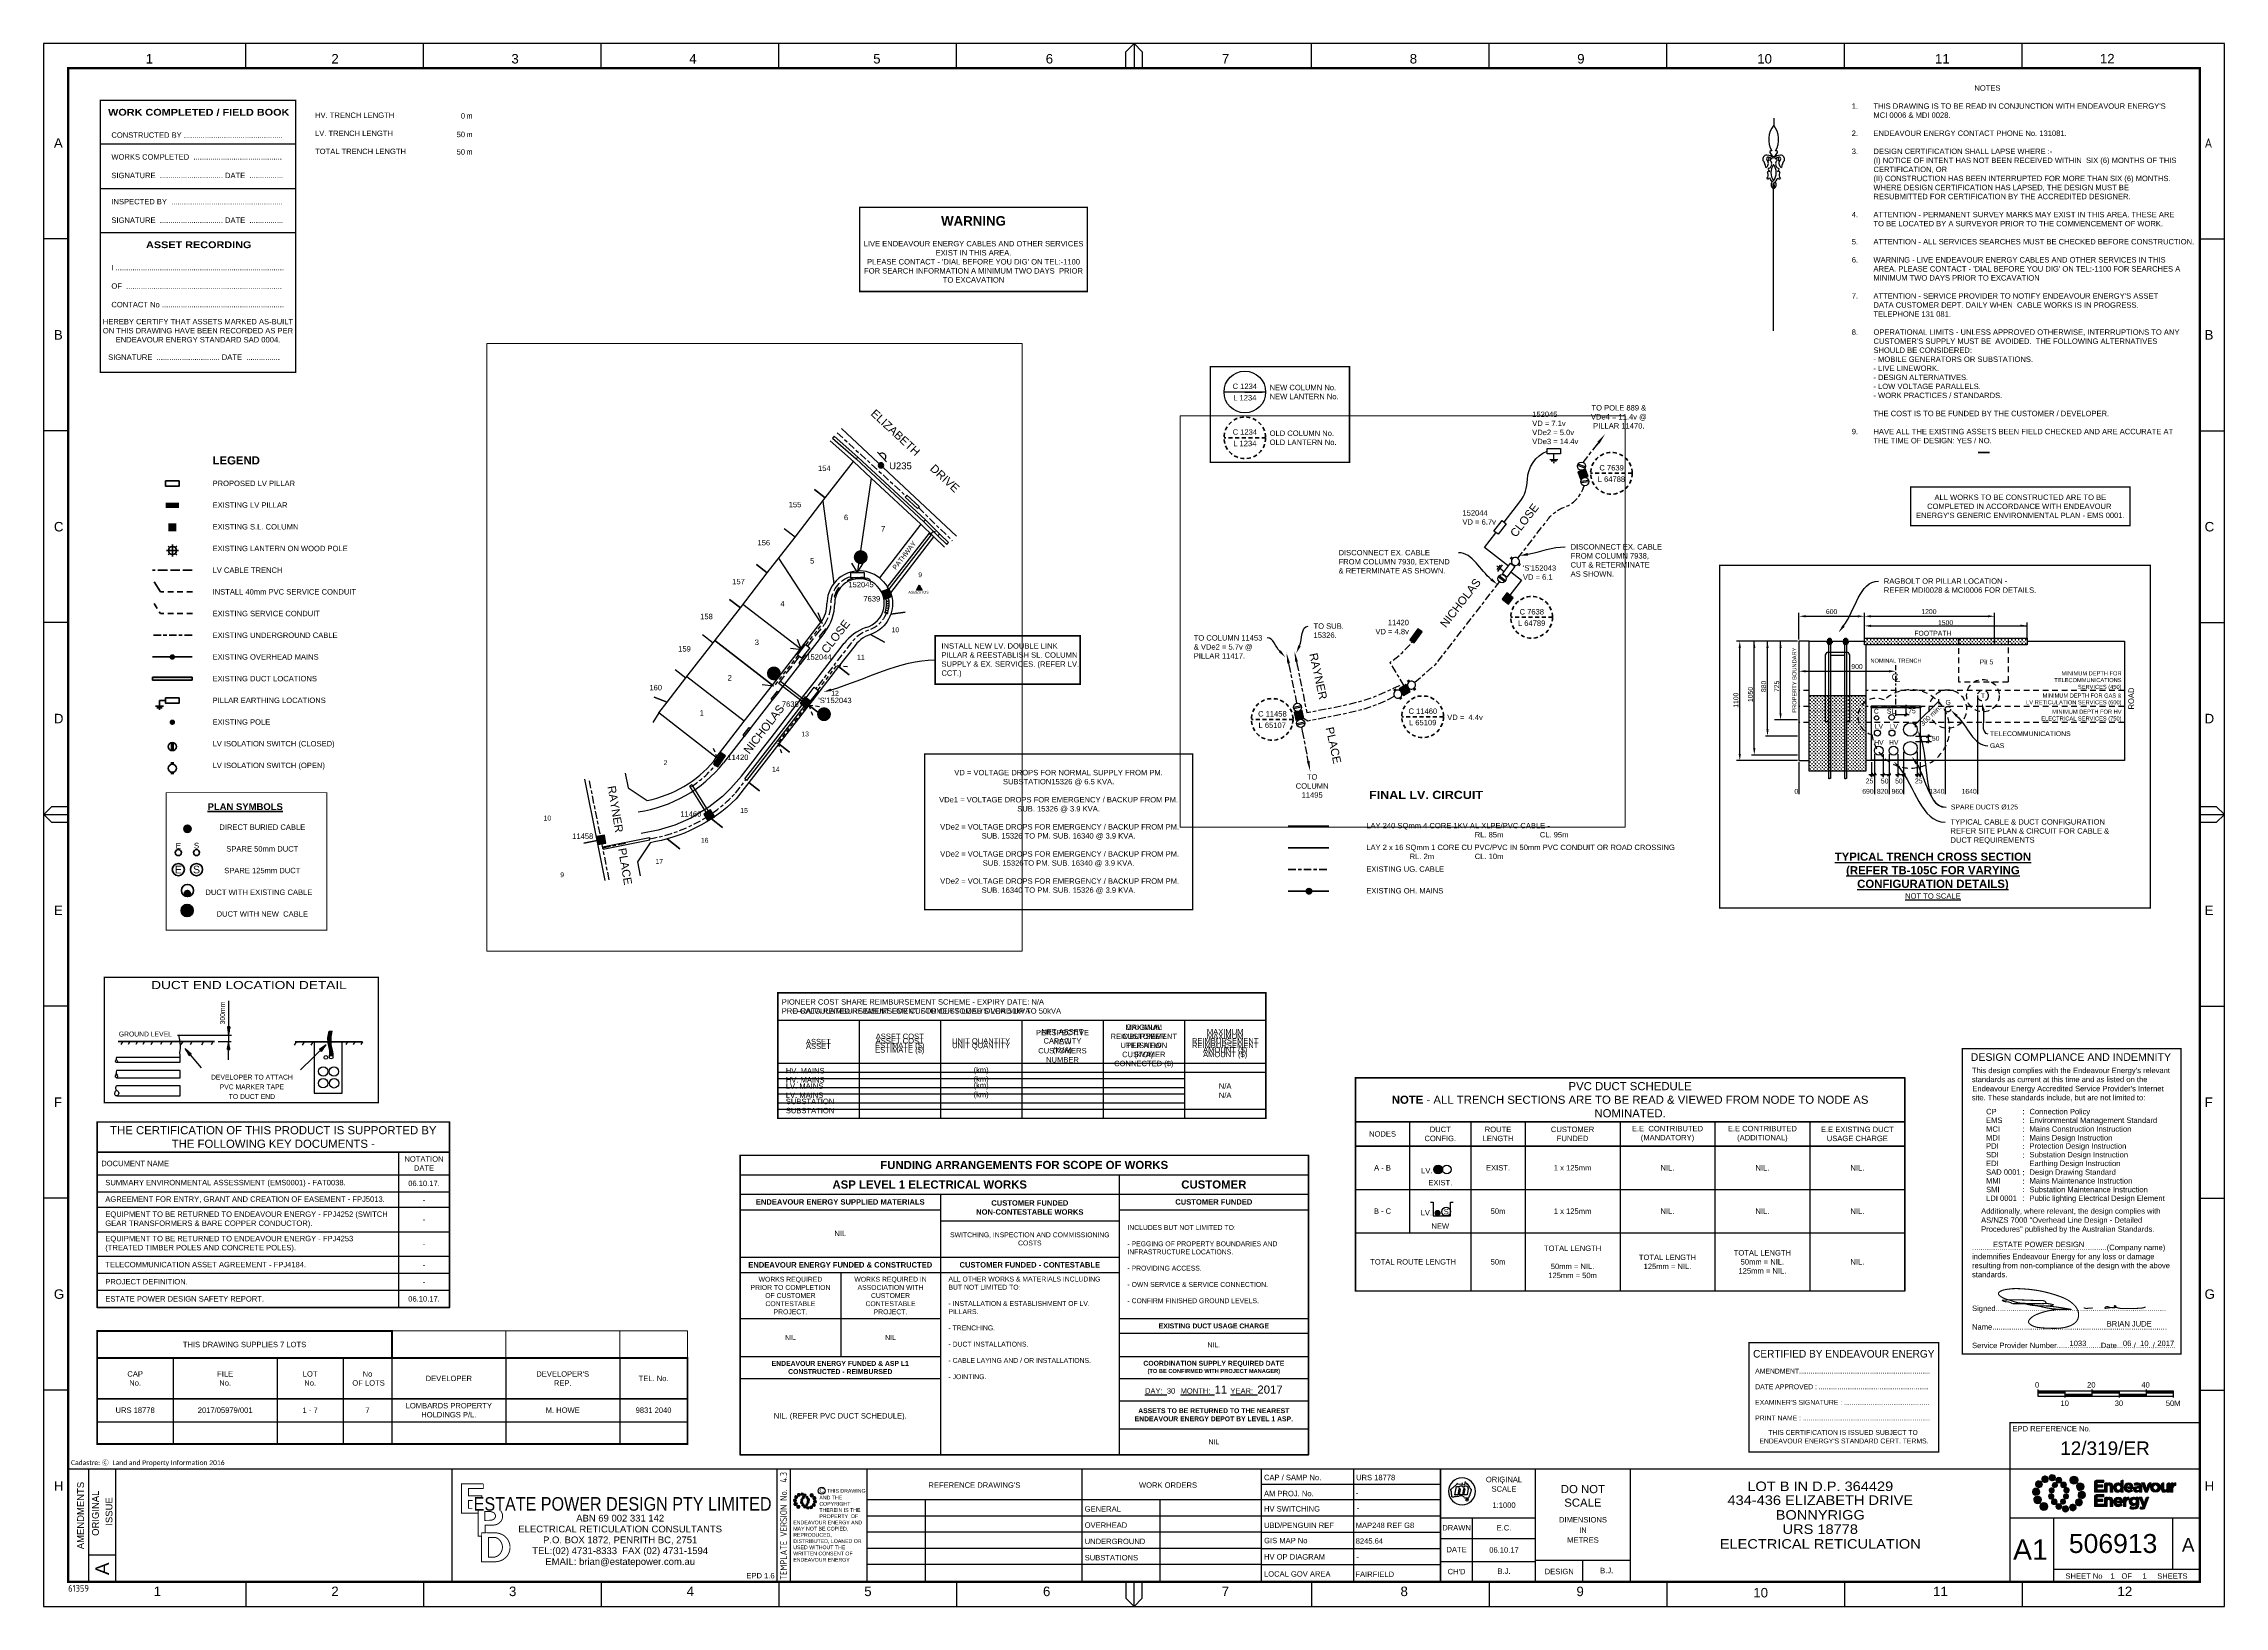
# Paper-space layout 'Retic' of a CAD drawing. Header units: metres. Extents: x -6 to 798, y -2 to 574.
# The model-space entities are those that its viewports show. They can reach past a viewport. Long polylines and large blocks are cut down to what shows.
import ezdxf
from ezdxf import colors
from ezdxf.entities.mleader import LeaderData, LeaderLine
from ezdxf.enums import TextEntityAlignment as Align
from ezdxf.math import Vec2, Vec3

# ---------------------------------------------------------------- set-up
doc = ezdxf.new("R2010")
doc.units = ezdxf.units.M
doc.header["$LTSCALE"] = 0.7
for name, pattern in [('Cable Exist OH', [1, 1, 0]), ('Cable Exist UG', [8.2, 4, -1.2, 1.8, -1.2]), ('CHAIN', [6, 3, -1, 1, -1]), ('Dash', [5, 3, -2]), ('IE Trench LV', [6.5, 5, -1.5])]:
    doc.linetypes.add(name, pattern=pattern)
doc.layers.get('0').update_dxf_attribs({"color": 6})
for name, color, linetype in [('_User Miscellaneous1', 3, 'Continuous'), ('_User Miscellaneous3', 11, 'Continuous'), ('_User Miscellaneous4', 7, 'Continuous'), ('_User Miscellaneous6', 7, 'Continuous'), ('_User Miscellaneous7', 150, 'Continuous'), ('_User Miscellaneous8', 7, 'Continuous'), ('_User_LV_Exist', 7, 'Continuous'), ('Cadastre Developer_SP_NEW', 4, 'Continuous'), ('Cadastre Land Parcels_SP_EXT', 4, 'Continuous'), ('Cadastre Roads_SP_EXT', 4, 'Continuous'), ('Cadastre Roads_SP_NEW', 8, 'Continuous'), ('Duct_SP_EXT', 4, 'Continuous'), ('Equip_LV_EXT', 5, 'Continuous'), ('Equip_LV_NEW', 5, 'Continuous'), ('Equip_SP_HV_EXT', 7, 'Continuous'), ('Equip_SP_SL_EXT', 70, 'Continuous'), ('Mains_LV_EXT', 160, 'Continuous'), ('Mains_LV_NEW_R6', 2, 'Continuous'), ('Mains_LV_NEW_T84', 2, 'Continuous'), ('Notes', 7, 'Continuous'), ('OH_Details_SP_MISC', 6, 'Continuous'), ('Services_SP_NEW_UG', 2, 'Continuous'), ('SupportsOH_SP_TR_HV_LV_SL_EXT', 7, 'Continuous'), ('SupportsUG_SP_EXT', 7, 'Continuous'), ('SupportsUG_SP_LV_EXT', 7, 'Continuous'), ('SupportsUG_SP_LV_NEW', 2, 'Continuous'), ('SupportsUG_SP_LV_SL_EXT', 7, 'Continuous'), ('Trench_SP_EXT', 7, 'Continuous'), ('Trench_SP_NEW', 2, 'Continuous'), ('UG_Details_SP_MISC', 7, 'Continuous')]:
    doc.layers.add(name, color=color, linetype=linetype)
doc.layers.add('_User Miscellaneous5', color=7, linetype='Continuous', lineweight=35)
doc.layers.add('Viewports', color=8, linetype='Continuous', plot=False)
doc.layers.get('SupportsUG_SP_EXT').off()
doc.styles.add('ARIAL', font='arial.ttf', dxfattribs={"height": 2})
doc.styles.add('ARIAL 3.0', font='arial.ttf', dxfattribs={"height": 3})
doc.styles.add('COLUMN_LABEL', font='arial.ttf')
doc.styles.add('iecISOCP', font='isocp.shx')
doc.styles.add('iecNAME', font='times.ttf')
doc.styles.add('POLE_LABEL', font='arial.ttf')
doc.styles.get("Standard").update_dxf_attribs({"font": 'arial.ttf'})
doc.styles.add('style1', font='iso3098b.shx')
doc.styles.add('STYLE2', font='')
doc.styles.get('STYLE2').set_extended_font_data('Arial Black')
doc.linetypes.add('Cable New UG', pattern='A,8,-1,["x",style1,S=3.5,R=0,X=0.35,Y=-1],-3.5', length=12.5)
doc.linetypes.add('Cable Z', pattern='A,8,-1,["Z",Standard,S=2.5,R=0,X=0.35,Y=-1.25],-3.5', length=12.5)
pattern_1 = [(0, (-79.7347, 1394.1196), (0.635, 0.635), [0.3175, -0.9525]), (90, (-79.57594, 1393.96084), (-0.635, 0.635), [0.3175, -0.9525])]

# ---------------------------------------------------------------- blocks, each defined once
blk = doc.blocks.new('A$C30A46249')
at = {"color": 7, "lineweight": -3, "insert": (6.92, 4.97), "char_height": 1.79, "attachment_point": 7, "line_spacing_factor": 1.2}
blk.add_mtext('{\\fCalibri|b0|i0|c0|p34;\\C256;Cadastre: \\fMS Gothic|b0|i0|c128|p49;\\C250;\\c2236962;Ⓒ\\fMS Gothic|b0|i0|c0|p49; \\fCalibri|b0|i0|c0|p34;\\C256;Land and Property Information 2016}', dxfattribs=at)
blk = doc.blocks.new('EE_LOGO_SMALL')
at = {"layer": 'Notes'}
h = blk.add_hatch(color=256, dxfattribs=at)
edge = h.paths.add_edge_path()
edge.add_spline(control_points=[(-8.4, 2), (-9.2, 2), (-9.8, 1.4), (-9.8, 0.7), (-9.9, -0.1), (-9.3, -0.7), (-8.6, -0.8), (-7.8, -0.8), (-7.2, -0.2), (-7.1, 0.5), (-7.1, 1.3), (-7.7, 1.9), (-8.4, 2)], knot_values=[0, 0, 0, 0, 1, 1, 1, 2, 2, 2, 3, 3, 3, 4, 4, 4, 4], degree=3, periodic=0)
h = blk.add_hatch(color=256, dxfattribs=at)
edge = h.paths.add_edge_path()
edge.add_spline(control_points=[(-6.8, 4.5), (-7.4, 4.8), (-8.2, 4.6), (-8.6, 4), (-8.9, 3.4), (-8.7, 2.6), (-8.1, 2.2), (-7.5, 1.9), (-6.7, 2.1), (-6.3, 2.7), (-6, 3.3), (-6.2, 4.1), (-6.8, 4.5)], knot_values=[0, 0, 0, 0, 1, 1, 1, 2, 2, 2, 3, 3, 3, 4, 4, 4, 4], degree=3, periodic=0)
h = blk.add_hatch(color=256, dxfattribs=at)
edge = h.paths.add_edge_path()
edge.add_spline(control_points=[(-4.2, 5.9), (-4.6, 6.5), (-5.3, 6.6), (-5.9, 6.3), (-6.4, 5.9), (-6.6, 5.1), (-6.2, 4.6), (-5.9, 4), (-5.1, 3.8), (-4.6, 4.2), (-4, 4.6), (-3.8, 5.3), (-4.2, 5.9)], knot_values=[0, 0, 0, 0, 1, 1, 1, 2, 2, 2, 3, 3, 3, 4, 4, 4, 4], degree=3, periodic=0)
h = blk.add_hatch(color=256, dxfattribs=at)
edge = h.paths.add_edge_path()
edge.add_spline(control_points=[(-1.3, 5.9), (-1.4, 6.5), (-2, 7), (-2.6, 6.9), (-3.3, 6.9), (-3.7, 6.3), (-3.7, 5.6), (-3.6, 5), (-3, 4.5), (-2.4, 4.6), (-1.7, 4.7), (-1.3, 5.2), (-1.3, 5.9)], knot_values=[0, 0, 0, 0, 1, 1, 1, 2, 2, 2, 3, 3, 3, 4, 4, 4, 4], degree=3, periodic=0)
h = blk.add_hatch(color=256, dxfattribs=at)
edge = h.paths.add_edge_path()
edge.add_spline(control_points=[(-2.5, 2.1), (-3, 2.2), (-3.5, 1.9), (-3.6, 1.3), (-3.7, 0.8), (-3.4, 0.3), (-2.9, 0.2), (-2.4, 0.1), (-1.9, 0.4), (-1.8, 0.9), (-1.7, 1.5), (-2, 2), (-2.5, 2.1)], knot_values=[0, 0, 0, 0, 1, 1, 1, 2, 2, 2, 3, 3, 3, 4, 4, 4, 4], degree=3, periodic=0)
h = blk.add_hatch(color=256, dxfattribs=at)
edge = h.paths.add_edge_path()
edge.add_spline(control_points=[(1, 4.9), (1, 4.3), (0.5, 3.8), (-0.1, 3.8), (-0.7, 3.8), (-1.2, 4.3), (-1.2, 4.9), (-1.2, 5.5), (-0.7, 6), (-0.1, 6), (0.5, 6), (1, 5.5), (1, 4.9)], knot_values=[0, 0, 0, 0, 1, 1, 1, 2, 2, 2, 3, 3, 3, 4, 4, 4, 4], degree=3, periodic=0)
edge = h.paths.add_edge_path()
edge.add_spline(control_points=[(-1.4, 4), (-1.9, 4.1), (-2.4, 3.8), (-2.5, 3.3), (-2.6, 2.7), (-2.3, 2.2), (-1.8, 2.1), (-1.3, 2), (-0.7, 2.3), (-0.6, 2.9), (-0.5, 3.4), (-0.9, 3.9), (-1.4, 4)], knot_values=[0, 0, 0, 0, 1, 1, 1, 2, 2, 2, 3, 3, 3, 4, 4, 4, 4], degree=3, periodic=0)
h = blk.add_hatch(color=256, dxfattribs=at)
edge = h.paths.add_edge_path()
edge.add_spline(control_points=[(2.3, 2.4), (2.8, 2.8), (2.8, 3.4), (2.4, 3.9), (2, 4.3), (1.4, 4.3), (0.9, 3.9), (0.5, 3.6), (0.5, 2.9), (0.9, 2.5), (1.2, 2), (1.9, 2), (2.3, 2.4)], knot_values=[0, 0, 0, 0, 1, 1, 1, 2, 2, 2, 3, 3, 3, 4, 4, 4, 4], degree=3, periodic=0)
edge = h.paths.add_edge_path()
edge.add_spline(control_points=[(1, 4.9), (1, 4.3), (0.5, 3.8), (-0.1, 3.8), (-0.7, 3.8), (-1.2, 4.3), (-1.2, 4.9), (-1.2, 5.5), (-0.7, 6), (-0.1, 6), (0.5, 6), (1, 5.5), (1, 4.9)], knot_values=[0, 0, 0, 0, 1, 1, 1, 2, 2, 2, 3, 3, 3, 4, 4, 4, 4], degree=3, periodic=0)
h = blk.add_hatch(color=256, dxfattribs=at)
edge = h.paths.add_edge_path()
edge.add_spline(control_points=[(1, 4.9), (1, 4.3), (0.5, 3.8), (-0.1, 3.8), (-0.7, 3.8), (-1.2, 4.3), (-1.2, 4.9), (-1.2, 5.5), (-0.7, 6), (-0.1, 6), (0.5, 6), (1, 5.5), (1, 4.9)], knot_values=[0, 0, 0, 0, 1, 1, 1, 2, 2, 2, 3, 3, 3, 4, 4, 4, 4], degree=3, periodic=0)
edge = h.paths.add_edge_path(flags=16)
edge.add_spline(control_points=[(1, 4.9), (1, 4.3), (0.5, 3.8), (-0.1, 3.8), (-0.7, 3.8), (-1.2, 4.3), (-1.2, 4.9), (-1.2, 5.5), (-0.7, 6), (-0.1, 6), (0.5, 6), (1, 5.5), (1, 4.9)], knot_values=[0, 0, 0, 0, 1, 1, 1, 2, 2, 2, 3, 3, 3, 4, 4, 4, 4], degree=3, periodic=0)
h = blk.add_hatch(color=256, dxfattribs=at)
edge = h.paths.add_edge_path()
edge.add_spline(control_points=[(3, 0.2), (3.5, 0.3), (3.8, 0.9), (3.7, 1.4), (3.6, 1.9), (3, 2.3), (2.5, 2.1), (1.9, 2), (1.6, 1.4), (1.8, 0.9), (1.9, 0.4), (2.5, 0.1), (3, 0.2)], knot_values=[0, 0, 0, 0, 1, 1, 1, 2, 2, 2, 3, 3, 3, 4, 4, 4, 4], degree=3, periodic=0)
h = blk.add_hatch(color=256, dxfattribs=at)
edge = h.paths.add_edge_path()
edge.add_spline(control_points=[(7, 4.9), (7, 4), (6.3, 3.4), (5.5, 3.4), (4.6, 3.4), (4, 4), (4, 4.9), (4, 5.7), (4.6, 6.4), (5.5, 6.4), (6.3, 6.4), (7, 5.7), (7, 4.9)], knot_values=[0, 0, 0, 0, 1, 1, 1, 2, 2, 2, 3, 3, 3, 4, 4, 4, 4], degree=3, periodic=0)
h = blk.add_hatch(color=256, dxfattribs=at)
edge = h.paths.add_edge_path()
edge.add_spline(control_points=[(8.4, 1.1), (9.1, 1.5), (9.4, 2.3), (9.1, 3), (8.8, 3.7), (7.9, 4.1), (7.2, 3.8), (6.5, 3.4), (6.2, 2.6), (6.5, 1.9), (6.8, 1.2), (7.7, 0.8), (8.4, 1.1)], knot_values=[0, 0, 0, 0, 1, 1, 1, 2, 2, 2, 3, 3, 3, 4, 4, 4, 4], degree=3, periodic=0)
h = blk.add_hatch(color=256, dxfattribs=at)
edge = h.paths.add_edge_path()
edge.add_spline(control_points=[(8.3, -1.9), (9, -1.9), (9.7, -1.4), (9.7, -0.6), (9.7, 0.1), (9.2, 0.8), (8.4, 0.8), (7.7, 0.8), (7, 0.3), (7, -0.5), (6.9, -1.2), (7.5, -1.9), (8.3, -1.9)], knot_values=[0, 0, 0, 0, 1, 1, 1, 2, 2, 2, 3, 3, 3, 4, 4, 4, 4], degree=3, periodic=0)
h = blk.add_hatch(color=256, dxfattribs=at)
edge = h.paths.add_edge_path()
edge.add_spline(control_points=[(-8.5, -1.1), (-9.2, -1.4), (-9.6, -2.3), (-9.3, -3), (-8.9, -3.7), (-8.1, -4), (-7.4, -3.7), (-6.7, -3.4), (-6.3, -2.5), (-6.6, -1.8), (-7, -1.1), (-7.8, -0.8), (-8.5, -1.1)], knot_values=[0, 0, 0, 0, 1, 1, 1, 2, 2, 2, 3, 3, 3, 4, 4, 4, 4], degree=3, periodic=0)
h = blk.add_hatch(color=256, dxfattribs=at)
edge = h.paths.add_edge_path()
edge.add_spline(control_points=[(-7.1, -4.8), (-7.1, -4), (-6.5, -3.3), (-5.6, -3.3), (-4.8, -3.3), (-4.1, -4), (-4.1, -4.8), (-4.1, -5.7), (-4.8, -6.3), (-5.6, -6.3), (-6.5, -6.3), (-7.1, -5.7), (-7.1, -4.8)], knot_values=[0, 0, 0, 0, 1, 1, 1, 2, 2, 2, 3, 3, 3, 4, 4, 4, 4], degree=3, periodic=0)
h = blk.add_hatch(color=256, dxfattribs=at)
edge = h.paths.add_edge_path()
edge.add_spline(control_points=[(-3.1, -0.2), (-3.7, -0.3), (-4, -0.8), (-3.8, -1.4), (-3.7, -1.9), (-3.2, -2.2), (-2.6, -2.1), (-2.1, -1.9), (-1.8, -1.4), (-1.9, -0.9), (-2.1, -0.3), (-2.6, 0), (-3.1, -0.2)], knot_values=[0, 0, 0, 0, 1, 1, 1, 2, 2, 2, 3, 3, 3, 4, 4, 4, 4], degree=3, periodic=0)
h = blk.add_hatch(color=256, dxfattribs=at)
edge = h.paths.add_edge_path()
edge.add_spline(control_points=[(-2.5, -2.3), (-2.9, -2.7), (-3, -3.4), (-2.6, -3.8), (-2.2, -4.2), (-1.5, -4.3), (-1.1, -3.9), (-0.7, -3.5), (-0.6, -2.8), (-1, -2.4), (-1.4, -2), (-2, -1.9), (-2.5, -2.3)], knot_values=[0, 0, 0, 0, 1, 1, 1, 2, 2, 2, 3, 3, 3, 4, 4, 4, 4], degree=3, periodic=0)
h = blk.add_hatch(color=256, dxfattribs=at)
edge = h.paths.add_edge_path()
edge.add_spline(control_points=[(-1.2, -4.8), (-1.2, -4.2), (-0.7, -3.7), (-0.1, -3.7), (0.5, -3.7), (1, -4.2), (1, -4.8), (1, -5.4), (0.5, -5.9), (-0.1, -5.9), (-0.7, -5.9), (-1.2, -5.4), (-1.2, -4.8)], knot_values=[0, 0, 0, 0, 1, 1, 1, 2, 2, 2, 3, 3, 3, 4, 4, 4, 4], degree=3, periodic=0)
h = blk.add_hatch(color=256, dxfattribs=at)
edge = h.paths.add_edge_path()
edge.add_spline(control_points=[(1.2, -3.9), (1.7, -4.1), (2.2, -3.7), (2.3, -3.2), (2.5, -2.7), (2.1, -2.2), (1.6, -2.1), (1.1, -2), (0.6, -2.3), (0.5, -2.8), (0.4, -3.3), (0.7, -3.8), (1.2, -3.9)], knot_values=[0, 0, 0, 0, 1, 1, 1, 2, 2, 2, 3, 3, 3, 4, 4, 4, 4], degree=3, periodic=0)
h = blk.add_hatch(color=256, dxfattribs=at)
edge = h.paths.add_edge_path()
edge.add_spline(control_points=[(1.2, -5.8), (1.3, -6.5), (1.8, -6.9), (2.5, -6.9), (3.1, -6.8), (3.6, -6.2), (3.5, -5.6), (3.4, -5), (2.9, -4.5), (2.2, -4.6), (1.6, -4.6), (1.1, -5.2), (1.2, -5.8)], knot_values=[0, 0, 0, 0, 1, 1, 1, 2, 2, 2, 3, 3, 3, 4, 4, 4, 4], degree=3, periodic=0)
h = blk.add_hatch(color=256, dxfattribs=at)
edge = h.paths.add_edge_path()
edge.add_spline(control_points=[(2.4, -2), (2.9, -2.1), (3.4, -1.8), (3.5, -1.3), (3.6, -0.8), (3.3, -0.3), (2.8, -0.2), (2.2, -0.1), (1.7, -0.4), (1.6, -0.9), (1.5, -1.4), (1.8, -1.9), (2.4, -2)], knot_values=[0, 0, 0, 0, 1, 1, 1, 2, 2, 2, 3, 3, 3, 4, 4, 4, 4], degree=3, periodic=0)
h = blk.add_hatch(color=256, dxfattribs=at)
edge = h.paths.add_edge_path()
edge.add_spline(control_points=[(4, -5.8), (4.4, -6.4), (5.2, -6.6), (5.7, -6.2), (6.3, -5.8), (6.5, -5.1), (6.1, -4.5), (5.7, -4), (5, -3.8), (4.4, -4.2), (3.8, -4.5), (3.7, -5.3), (4, -5.8)], knot_values=[0, 0, 0, 0, 1, 1, 1, 2, 2, 2, 3, 3, 3, 4, 4, 4, 4], degree=3, periodic=0)
h = blk.add_hatch(color=256, dxfattribs=at)
edge = h.paths.add_edge_path()
edge.add_spline(control_points=[(6.7, -4.4), (7.3, -4.8), (8.1, -4.6), (8.4, -4), (8.8, -3.3), (8.6, -2.6), (8, -2.2), (7.3, -1.8), (6.6, -2.1), (6.2, -2.7), (5.8, -3.3), (6, -4.1), (6.7, -4.4)], knot_values=[0, 0, 0, 0, 1, 1, 1, 2, 2, 2, 3, 3, 3, 4, 4, 4, 4], degree=3, periodic=0)
at = {"layer": 'Notes', "lineweight": 0}
for points in [[(1.8, 2.1), (1.8, 2.1)], [(-2, -2.1), (-2, -2.1)]]:
    blk.add_lwpolyline(points, dxfattribs=at)
for points in [[(-8.4, 2), (-9.2, 2), (-9.8, 1.4), (-9.8, 0.7), (-9.9, -0.1), (-9.3, -0.7), (-8.6, -0.8), (-7.8, -0.8), (-7.2, -0.2), (-7.1, 0.5), (-7.1, 1.3), (-7.7, 1.9), (-8.4, 2)], [(-6.8, 4.5), (-7.4, 4.8), (-8.2, 4.6), (-8.6, 4), (-8.9, 3.4), (-8.7, 2.6), (-8.1, 2.2), (-7.5, 1.9), (-6.7, 2.1), (-6.3, 2.7), (-6, 3.3), (-6.2, 4.1), (-6.8, 4.5)], [(-4.2, 5.9), (-4.6, 6.5), (-5.3, 6.6), (-5.9, 6.3), (-6.4, 5.9), (-6.6, 5.1), (-6.2, 4.6), (-5.9, 4), (-5.1, 3.8), (-4.6, 4.2), (-4, 4.6), (-3.8, 5.3), (-4.2, 5.9)], [(-1.3, 5.9), (-1.4, 6.5), (-2, 7), (-2.6, 6.9), (-3.3, 6.9), (-3.7, 6.3), (-3.7, 5.6), (-3.6, 5), (-3, 4.5), (-2.4, 4.6), (-1.7, 4.7), (-1.3, 5.2), (-1.3, 5.9)], [(-2.5, 2.1), (-3, 2.2), (-3.5, 1.9), (-3.6, 1.3), (-3.7, 0.8), (-3.4, 0.3), (-2.9, 0.2), (-2.4, 0.1), (-1.9, 0.4), (-1.8, 0.9), (-1.7, 1.5), (-2, 2), (-2.5, 2.1)], [(-1.4, 4), (-1.9, 4.1), (-2.4, 3.8), (-2.5, 3.3), (-2.6, 2.7), (-2.3, 2.2), (-1.8, 2.1), (-1.3, 2), (-0.7, 2.3), (-0.6, 2.9), (-0.5, 3.4), (-0.9, 3.9), (-1.4, 4)], [(1, 4.9), (1, 4.3), (0.5, 3.8), (-0.1, 3.8), (-0.7, 3.8), (-1.2, 4.3), (-1.2, 4.9), (-1.2, 5.5), (-0.7, 6), (-0.1, 6), (0.5, 6), (1, 5.5), (1, 4.9)], [(1, 4.9), (1, 4.3), (0.5, 3.8), (-0.1, 3.8), (-0.7, 3.8), (-1.2, 4.3), (-1.2, 4.9), (-1.2, 5.5), (-0.7, 6), (-0.1, 6), (0.5, 6), (1, 5.5), (1, 4.9)], [(2.3, 2.4), (2.8, 2.8), (2.8, 3.4), (2.4, 3.9), (2, 4.3), (1.4, 4.3), (0.9, 3.9), (0.5, 3.6), (0.5, 2.9), (0.9, 2.5), (1.2, 2), (1.9, 2), (2.3, 2.4)], [(3, 0.2), (3.5, 0.3), (3.8, 0.9), (3.7, 1.4), (3.6, 1.9), (3, 2.3), (2.5, 2.1), (1.9, 2), (1.6, 1.4), (1.8, 0.9), (1.9, 0.4), (2.5, 0.1), (3, 0.2)], [(7, 4.9), (7, 4), (6.3, 3.4), (5.5, 3.4), (4.6, 3.4), (4, 4), (4, 4.9), (4, 5.7), (4.6, 6.4), (5.5, 6.4), (6.3, 6.4), (7, 5.7), (7, 4.9)], [(8.4, 1.1), (9.1, 1.5), (9.4, 2.3), (9.1, 3), (8.8, 3.7), (7.9, 4.1), (7.2, 3.8), (6.5, 3.4), (6.2, 2.6), (6.5, 1.9), (6.8, 1.2), (7.7, 0.8), (8.4, 1.1)], [(8.3, -1.9), (9, -1.9), (9.7, -1.4), (9.7, -0.6), (9.7, 0.1), (9.2, 0.8), (8.4, 0.8), (7.7, 0.8), (7, 0.3), (7, -0.5), (6.9, -1.2), (7.5, -1.9), (8.3, -1.9)], [(-8.5, -1.1), (-9.2, -1.4), (-9.6, -2.3), (-9.3, -3), (-8.9, -3.7), (-8.1, -4), (-7.4, -3.7), (-6.7, -3.4), (-6.3, -2.5), (-6.6, -1.8), (-7, -1.1), (-7.8, -0.8), (-8.5, -1.1)], [(-7.1, -4.8), (-7.1, -4), (-6.5, -3.3), (-5.6, -3.3), (-4.8, -3.3), (-4.1, -4), (-4.1, -4.8), (-4.1, -5.7), (-4.8, -6.3), (-5.6, -6.3), (-6.5, -6.3), (-7.1, -5.7), (-7.1, -4.8)], [(-3.1, -0.2), (-3.7, -0.3), (-4, -0.8), (-3.8, -1.4), (-3.7, -1.9), (-3.2, -2.2), (-2.6, -2.1), (-2.1, -1.9), (-1.8, -1.4), (-1.9, -0.9), (-2.1, -0.3), (-2.6, 0), (-3.1, -0.2)], [(-2.5, -2.3), (-2.9, -2.7), (-3, -3.4), (-2.6, -3.8), (-2.2, -4.2), (-1.5, -4.3), (-1.1, -3.9), (-0.7, -3.5), (-0.6, -2.8), (-1, -2.4), (-1.4, -2), (-2, -1.9), (-2.5, -2.3)], [(-1.2, -4.8), (-1.2, -4.2), (-0.7, -3.7), (-0.1, -3.7), (0.5, -3.7), (1, -4.2), (1, -4.8), (1, -5.4), (0.5, -5.9), (-0.1, -5.9), (-0.7, -5.9), (-1.2, -5.4), (-1.2, -4.8)], [(1.2, -3.9), (1.7, -4.1), (2.2, -3.7), (2.3, -3.2), (2.5, -2.7), (2.1, -2.2), (1.6, -2.1), (1.1, -2), (0.6, -2.3), (0.5, -2.8), (0.4, -3.3), (0.7, -3.8), (1.2, -3.9)], [(1.2, -5.8), (1.3, -6.5), (1.8, -6.9), (2.5, -6.9), (3.1, -6.8), (3.6, -6.2), (3.5, -5.6), (3.4, -5), (2.9, -4.5), (2.2, -4.6), (1.6, -4.6), (1.1, -5.2), (1.2, -5.8)], [(2.4, -2), (2.9, -2.1), (3.4, -1.8), (3.5, -1.3), (3.6, -0.8), (3.3, -0.3), (2.8, -0.2), (2.2, -0.1), (1.7, -0.4), (1.6, -0.9), (1.5, -1.4), (1.8, -1.9), (2.4, -2)], [(4, -5.8), (4.4, -6.4), (5.2, -6.6), (5.7, -6.2), (6.3, -5.8), (6.5, -5.1), (6.1, -4.5), (5.7, -4), (5, -3.8), (4.4, -4.2), (3.8, -4.5), (3.7, -5.3), (4, -5.8)], [(6.7, -4.4), (7.3, -4.8), (8.1, -4.6), (8.4, -4), (8.8, -3.3), (8.6, -2.6), (8, -2.2), (7.3, -1.8), (6.6, -2.1), (6.2, -2.7), (5.8, -3.3), (6, -4.1), (6.7, -4.4)]]:
    blk.add_open_spline(points, degree=3, knots=[0, 0, 0, 0, 1, 1, 1, 2, 2, 2, 3, 3, 3, 4, 4, 4, 4], dxfattribs=at)
blk = doc.blocks.new('EE_COPYRIGHT_A1')
at = {"layer": 'Notes'}
blk.add_circle((9.53, -0.82), 1.15, dxfattribs=at)
at = {"xscale": 0.4, "yscale": 0.4, "zscale": 0.4}
blk.add_blockref('EE_LOGO_SMALL', (3.96, -4.29), dxfattribs=at)
at = {"layer": 'Notes', "insert": (0, 0), "char_height": 1.25, "width": 24.1208, "attachment_point": 1, "style": 'ARIAL'}
blk.add_mtext('\\pt8.75;               ^I{\\H1.2x;C } THIS DRAWING\\P\\pi-8.75,l8.75,t8.75,20;       ^IAND THE ^I\\P\\pi0,t8.75;COPYRIGHT\\P\\pi-8.75,t1.25,8.75;^I^ITHEREIN IS THE PROPERTY  OF \\P\\pi0,l0,t1.25;ENDEAVOUR ENERGY AND MAY NOT BE COPIED, REPRODUCED, DISTRIBUTED, LOANED OR USED WITHOUT THE WRITTEN CONSENT OF ENDEAVOUR ENERGY', dxfattribs=at)
blk = doc.blocks.new('A1_FRAME_TITLE')
at = {"layer": '_User Miscellaneous1'}
h = blk.add_hatch(color=256, dxfattribs=at)
edge = h.paths.add_edge_path()
edge.add_spline(control_points=[(749.41, 41.77), (748.66, 41.81), (748.02, 41.24), (747.98, 40.49), (747.93, 39.74), (748.51, 39.1), (749.25, 39.06), (750, 39.02), (750.64, 39.59), (750.68, 40.34), (750.72, 41.08), (750.15, 41.72), (749.41, 41.77)], knot_values=[0, 0, 0, 0, 1, 1, 1, 2, 2, 2, 3, 3, 3, 4, 4, 4, 4], degree=3, periodic=0)
h = blk.add_hatch(color=256, dxfattribs=at)
edge = h.paths.add_edge_path()
edge.add_spline(control_points=[(751.01, 44.28), (750.4, 44.64), (749.61, 44.43), (749.25, 43.82), (748.9, 43.2), (749.1, 42.42), (749.72, 42.06), (750.33, 41.7), (751.12, 41.91), (751.48, 42.52), (751.84, 43.14), (751.63, 43.93), (751.01, 44.28)], knot_values=[0, 0, 0, 0, 1, 1, 1, 2, 2, 2, 3, 3, 3, 4, 4, 4, 4], degree=3, periodic=0)
h = blk.add_hatch(color=256, dxfattribs=at)
edge = h.paths.add_edge_path()
edge.add_spline(control_points=[(753.63, 45.7), (753.26, 46.27), (752.5, 46.44), (751.94, 46.07), (751.37, 45.7), (751.21, 44.95), (751.57, 44.38), (751.94, 43.81), (752.69, 43.65), (753.26, 44.01), (753.83, 44.38), (754, 45.14), (753.63, 45.7)], knot_values=[0, 0, 0, 0, 1, 1, 1, 2, 2, 2, 3, 3, 3, 4, 4, 4, 4], degree=3, periodic=0)
h = blk.add_hatch(color=256, dxfattribs=at)
edge = h.paths.add_edge_path()
edge.add_spline(control_points=[(755.32, 41.89), (754.8, 42), (754.3, 41.67), (754.19, 41.16), (754.08, 40.65), (754.41, 40.15), (754.91, 40.04), (755.43, 39.92), (755.93, 40.25), (756.04, 40.76), (756.15, 41.27), (755.82, 41.78), (755.32, 41.89)], knot_values=[0, 0, 0, 0, 1, 1, 1, 2, 2, 2, 3, 3, 3, 4, 4, 4, 4], degree=3, periodic=0)
h = blk.add_hatch(color=256, dxfattribs=at)
edge = h.paths.add_edge_path()
edge.add_spline(control_points=[(756.47, 45.69), (756.41, 46.33), (755.84, 46.8), (755.2, 46.73), (754.56, 46.67), (754.09, 46.1), (754.16, 45.46), (754.22, 44.82), (754.79, 44.36), (755.43, 44.42), (756.07, 44.49), (756.54, 45.05), (756.47, 45.69)], knot_values=[0, 0, 0, 0, 1, 1, 1, 2, 2, 2, 3, 3, 3, 4, 4, 4, 4], degree=3, periodic=0)
h = blk.add_hatch(color=256, dxfattribs=at)
edge = h.paths.add_edge_path()
edge.add_spline(control_points=[(758.83, 44.69), (758.83, 44.09), (758.35, 43.6), (757.75, 43.6), (757.15, 43.6), (756.66, 44.09), (756.66, 44.69), (756.66, 45.29), (757.15, 45.78), (757.75, 45.78), (758.35, 45.78), (758.83, 45.29), (758.83, 44.69)], knot_values=[0, 0, 0, 0, 1, 1, 1, 2, 2, 2, 3, 3, 3, 4, 4, 4, 4], degree=3, periodic=0)
edge = h.paths.add_edge_path()
edge.add_spline(control_points=[(756.46, 43.8), (755.94, 43.91), (755.44, 43.58), (755.33, 43.07), (755.22, 42.56), (755.55, 42.06), (756.05, 41.95), (756.57, 41.84), (757.07, 42.16), (757.18, 42.67), (757.29, 43.18), (756.97, 43.69), (756.46, 43.8)], knot_values=[0, 0, 0, 0, 1, 1, 1, 2, 2, 2, 3, 3, 3, 4, 4, 4, 4], degree=3, periodic=0)
h = blk.add_hatch(color=256, dxfattribs=at)
edge = h.paths.add_edge_path()
edge.add_spline(control_points=[(760.15, 42.19), (760.59, 42.58), (760.62, 43.24), (760.24, 43.67), (759.85, 44.1), (759.19, 44.14), (758.76, 43.75), (758.32, 43.37), (758.29, 42.7), (758.67, 42.27), (759.06, 41.84), (759.72, 41.8), (760.15, 42.19)], knot_values=[0, 0, 0, 0, 1, 1, 1, 2, 2, 2, 3, 3, 3, 4, 4, 4, 4], degree=3, periodic=0)
edge = h.paths.add_edge_path()
edge.add_spline(control_points=[(758.83, 44.69), (758.83, 44.09), (758.35, 43.6), (757.75, 43.6), (757.15, 43.6), (756.66, 44.09), (756.66, 44.69), (756.66, 45.29), (757.15, 45.78), (757.75, 45.78), (758.35, 45.78), (758.83, 45.29), (758.83, 44.69)], knot_values=[0, 0, 0, 0, 1, 1, 1, 2, 2, 2, 3, 3, 3, 4, 4, 4, 4], degree=3, periodic=0)
h = blk.add_hatch(color=256, dxfattribs=at)
edge = h.paths.add_edge_path()
edge.add_spline(control_points=[(758.83, 44.69), (758.83, 44.09), (758.35, 43.6), (757.75, 43.6), (757.15, 43.6), (756.66, 44.09), (756.66, 44.69), (756.66, 45.29), (757.15, 45.78), (757.75, 45.78), (758.35, 45.78), (758.83, 45.29), (758.83, 44.69)], knot_values=[0, 0, 0, 0, 1, 1, 1, 2, 2, 2, 3, 3, 3, 4, 4, 4, 4], degree=3, periodic=0)
edge = h.paths.add_edge_path(flags=16)
edge.add_spline(control_points=[(758.83, 44.69), (758.83, 44.09), (758.35, 43.6), (757.75, 43.6), (757.15, 43.6), (756.66, 44.09), (756.66, 44.69), (756.66, 45.29), (757.15, 45.78), (757.75, 45.78), (758.35, 45.78), (758.83, 45.29), (758.83, 44.69)], knot_values=[0, 0, 0, 0, 1, 1, 1, 2, 2, 2, 3, 3, 3, 4, 4, 4, 4], degree=3, periodic=0)
h = blk.add_hatch(color=256, dxfattribs=at)
edge = h.paths.add_edge_path()
edge.add_spline(control_points=[(760.8, 40.01), (761.34, 40.15), (761.65, 40.69), (761.51, 41.22), (761.37, 41.76), (760.82, 42.07), (760.29, 41.93), (759.77, 41.79), (759.45, 41.25), (759.59, 40.72), (759.73, 40.19), (760.27, 39.87), (760.8, 40.01)], knot_values=[0, 0, 0, 0, 1, 1, 1, 2, 2, 2, 3, 3, 3, 4, 4, 4, 4], degree=3, periodic=0)
h = blk.add_hatch(color=256, dxfattribs=at)
edge = h.paths.add_edge_path()
edge.add_spline(control_points=[(764.81, 44.69), (764.81, 43.86), (764.14, 43.18), (763.3, 43.18), (762.47, 43.18), (761.79, 43.86), (761.79, 44.69), (761.79, 45.52), (762.47, 46.2), (763.3, 46.2), (764.14, 46.2), (764.81, 45.52), (764.81, 44.69)], knot_values=[0, 0, 0, 0, 1, 1, 1, 2, 2, 2, 3, 3, 3, 4, 4, 4, 4], degree=3, periodic=0)
h = blk.add_hatch(color=256, dxfattribs=at)
edge = h.paths.add_edge_path()
edge.add_spline(control_points=[(766.19, 40.96), (766.91, 41.27), (767.24, 42.12), (766.92, 42.84), (766.61, 43.56), (765.77, 43.88), (765.05, 43.57), (764.32, 43.25), (764, 42.41), (764.31, 41.69), (764.63, 40.97), (765.47, 40.64), (766.19, 40.96)], knot_values=[0, 0, 0, 0, 1, 1, 1, 2, 2, 2, 3, 3, 3, 4, 4, 4, 4], degree=3, periodic=0)
h = blk.add_hatch(color=256, dxfattribs=at)
edge = h.paths.add_edge_path()
edge.add_spline(control_points=[(766.08, 37.91), (766.83, 37.87), (767.47, 38.44), (767.51, 39.18), (767.56, 39.93), (766.98, 40.57), (766.24, 40.61), (765.49, 40.66), (764.85, 40.08), (764.81, 39.34), (764.77, 38.59), (765.34, 37.95), (766.08, 37.91)], knot_values=[0, 0, 0, 0, 1, 1, 1, 2, 2, 2, 3, 3, 3, 4, 4, 4, 4], degree=3, periodic=0)
h = blk.add_hatch(color=256, dxfattribs=at)
edge = h.paths.add_edge_path()
edge.add_spline(control_points=[(770.89, 40.27), (770.89, 40.27), (770.89, 44.08), (770.89, 44.13), (770.89, 44.17), (770.89, 44.69), (771.45, 44.69), (772.01, 44.69), (774.26, 44.69), (774.26, 44.69), (774.26, 44.69), (774.26, 43.82), (774.26, 43.82), (774.26, 43.82), (771.86, 43.82), (771.86, 43.82), (771.86, 43.82), (771.86, 42.93), (771.86, 42.93), (771.86, 42.93), (773.94, 42.93), (773.94, 42.93), (773.94, 42.93), (773.94, 42.06), (773.94, 42.06), (773.94, 42.06), (771.86, 42.06), (771.86, 42.06), (771.86, 42.06), (771.86, 41.13), (771.86, 41.13), (771.86, 41.13), (774.26, 41.13), (774.26, 41.13), (774.26, 41.13), (774.26, 40.27), (774.26, 40.27), (774.26, 40.27), (770.89, 40.27), (770.89, 40.27)], knot_values=[0, 0, 0, 0, 1, 1, 1, 2, 2, 2, 3, 3, 3, 4, 4, 4, 5, 5, 5, 6, 6, 6, 7, 7, 7, 8, 8, 8, 9, 9, 9, 10, 10, 10, 11, 11, 11, 12, 12, 12, 13, 13, 13, 13], degree=3, periodic=0)
h = blk.add_hatch(color=256, dxfattribs=at)
edge = h.paths.add_edge_path()
edge.add_spline(control_points=[(776.69, 40.27), (776.69, 40.27), (776.69, 42.16), (776.69, 42.16), (776.69, 42.61), (776.47, 42.85), (776.11, 42.85), (775.74, 42.85), (775.51, 42.61), (775.51, 42.16), (775.51, 42.16), (775.51, 40.27), (775.51, 40.27), (775.51, 40.27), (774.55, 40.27), (774.55, 40.27), (774.55, 40.27), (774.55, 43.04), (774.55, 43.1), (774.55, 43.16), (774.55, 43.65), (775.1, 43.65), (775.51, 43.65), (775.51, 43.65), (775.51, 43.65), (775.51, 43.65), (775.51, 43.17), (775.51, 43.17), (775.73, 43.46), (776.01, 43.72), (776.5, 43.72), (777.22, 43.72), (777.65, 43.24), (777.65, 42.46), (777.65, 42.46), (777.65, 40.27), (777.65, 40.27), (777.65, 40.27), (776.69, 40.27), (776.69, 40.27)], knot_values=[0, 0, 0, 0, 1, 1, 1, 2, 2, 2, 3, 3, 3, 4, 4, 4, 5, 5, 5, 6, 6, 6, 7, 7, 7, 8, 8, 8, 9, 9, 9, 10, 10, 10, 11, 11, 11, 12, 12, 12, 13, 13, 13, 13], degree=3, periodic=0)
h = blk.add_hatch(color=256, dxfattribs=at)
edge = h.paths.add_edge_path(flags=16)
edge.add_spline(control_points=[(780.54, 41.96), (780.54, 42.52), (780.17, 42.9), (779.72, 42.9), (779.27, 42.9), (778.9, 42.53), (778.9, 41.96), (778.9, 41.96), (778.9, 41.95), (778.9, 41.95), (778.9, 41.39), (779.27, 41.01), (779.72, 41.01), (780.17, 41.01), (780.54, 41.39), (780.54, 41.95), (780.54, 41.95), (780.54, 41.96), (780.54, 41.96)], knot_values=[0, 0, 0, 0, 1, 1, 1, 2, 2, 2, 3, 3, 3, 4, 4, 4, 5, 5, 5, 6, 6, 6, 6], degree=3, periodic=0)
edge = h.paths.add_edge_path()
edge.add_spline(control_points=[(780.53, 40.27), (780.53, 40.27), (780.53, 40.75), (780.53, 40.75), (780.3, 40.43), (779.98, 40.2), (779.48, 40.2), (778.69, 40.2), (777.94, 40.82), (777.94, 41.95), (777.94, 41.95), (777.94, 41.96), (777.94, 41.96), (777.94, 43.09), (778.67, 43.71), (779.48, 43.71), (779.99, 43.71), (780.3, 43.48), (780.53, 43.2), (780.53, 43.2), (780.53, 44.09), (780.53, 44.13), (780.53, 44.17), (780.53, 44.69), (781.09, 44.69), (781.48, 44.69), (781.49, 44.69), (781.49, 44.69), (781.49, 44.69), (781.49, 40.27), (781.49, 40.27), (781.49, 40.27), (780.53, 40.27), (780.53, 40.27)], knot_values=[0, 0, 0, 0, 1, 1, 1, 2, 2, 2, 3, 3, 3, 4, 4, 4, 5, 5, 5, 6, 6, 6, 7, 7, 7, 8, 8, 8, 9, 9, 9, 10, 10, 10, 11, 11, 11, 11], degree=3, periodic=0)
h = blk.add_hatch(color=256, dxfattribs=at)
edge = h.paths.add_edge_path()
edge.add_spline(control_points=[(783.43, 43.72), (782.45, 43.72), (781.76, 42.92), (781.76, 41.96), (781.76, 41.96), (781.76, 41.94), (781.76, 41.94), (781.76, 40.91), (782.51, 40.2), (783.53, 40.2), (784.14, 40.2), (784.59, 40.43), (784.91, 40.83), (784.91, 40.83), (784.36, 41.31), (784.36, 41.31), (784.09, 41.07), (783.86, 40.97), (783.54, 40.97), (783.07, 40.96), (782.75, 41.32), (782.7, 41.69), (782.66, 42.01), (782.67, 42.12), (782.69, 42.26), (782.76, 42.68), (783.03, 42.95), (783.43, 42.95), (783.83, 42.95), (784.09, 42.66), (784.14, 42.23), (784.14, 42.23), (782.88, 42.23), (782.88, 42.23), (782.88, 42.23), (782.86, 41.63), (783.39, 41.63), (783.91, 41.63), (785.07, 41.63), (785.07, 41.63), (785.07, 41.72), (785.08, 41.77), (785.08, 41.87), (785.08, 41.87), (785.08, 41.88), (785.08, 41.88), (785.08, 42.84), (784.56, 43.72), (783.43, 43.72)], knot_values=[0, 0, 0, 0, 1, 1, 1, 2, 2, 2, 3, 3, 3, 4, 4, 4, 5, 5, 5, 6, 6, 6, 7, 7, 7, 8, 8, 8, 9, 9, 9, 10, 10, 10, 11, 11, 11, 12, 12, 12, 13, 13, 13, 14, 14, 14, 15, 15, 15, 16, 16, 16, 16], degree=3, periodic=0)
h = blk.add_hatch(color=256, dxfattribs=at)
edge = h.paths.add_edge_path(flags=16)
edge.add_spline(control_points=[(787.44, 41.63), (787.27, 41.71), (787.06, 41.76), (786.82, 41.76), (786.41, 41.76), (786.16, 41.59), (786.16, 41.29), (786.16, 41.29), (786.16, 41.28), (786.16, 41.28), (786.16, 41.02), (786.38, 40.87), (786.69, 40.87), (787.13, 40.87), (787.44, 41.11), (787.44, 41.46), (787.44, 41.46), (787.44, 41.63), (787.44, 41.63)], knot_values=[0, 0, 0, 0, 1, 1, 1, 2, 2, 2, 3, 3, 3, 4, 4, 4, 5, 5, 5, 6, 6, 6, 6], degree=3, periodic=0)
edge = h.paths.add_edge_path()
edge.add_spline(control_points=[(787.42, 40.27), (787.42, 40.27), (787.42, 40.63), (787.42, 40.63), (787.18, 40.38), (786.86, 40.21), (786.4, 40.21), (785.76, 40.21), (785.23, 40.57), (785.23, 41.24), (785.23, 41.24), (785.23, 41.25), (785.23, 41.25), (785.23, 41.99), (785.8, 42.33), (786.6, 42.33), (786.94, 42.33), (787.18, 42.28), (787.42, 42.19), (787.42, 42.19), (787.42, 42.25), (787.42, 42.25), (787.42, 42.65), (787.18, 42.9), (786.7, 42.9), (786.33, 42.9), (786.07, 42.83), (785.76, 42.71), (785.76, 42.71), (785.52, 43.45), (785.52, 43.45), (785.9, 43.61), (786.26, 43.72), (786.84, 43.72), (787.89, 43.72), (788.35, 43.18), (788.35, 42.26), (788.35, 42.26), (788.35, 40.27), (788.35, 40.27), (788.35, 40.27), (787.42, 40.27), (787.42, 40.27)], knot_values=[0, 0, 0, 0, 1, 1, 1, 2, 2, 2, 3, 3, 3, 4, 4, 4, 5, 5, 5, 6, 6, 6, 7, 7, 7, 8, 8, 8, 9, 9, 9, 10, 10, 10, 11, 11, 11, 12, 12, 12, 13, 13, 13, 14, 14, 14, 14], degree=3, periodic=0)
h = blk.add_hatch(color=256, dxfattribs=at)
edge = h.paths.add_edge_path()
edge.add_spline(control_points=[(790.46, 40.27), (790.46, 40.27), (789.58, 40.27), (789.58, 40.27), (789.58, 40.27), (788.25, 43.66), (788.25, 43.66), (788.25, 43.66), (789.27, 43.66), (789.27, 43.66), (789.27, 43.66), (790.03, 41.41), (790.03, 41.41), (790.03, 41.41), (790.6, 43.12), (790.6, 43.12), (790.6, 43.12), (790.77, 43.66), (791.15, 43.66), (791.53, 43.66), (791.79, 43.66), (791.79, 43.66), (791.79, 43.66), (790.46, 40.27), (790.46, 40.27)], knot_values=[0, 0, 0, 0, 1, 1, 1, 2, 2, 2, 3, 3, 3, 4, 4, 4, 5, 5, 5, 6, 6, 6, 7, 7, 7, 8, 8, 8, 8], degree=3, periodic=0)
h = blk.add_hatch(color=256, dxfattribs=at)
edge = h.paths.add_edge_path(flags=16)
edge.add_spline(control_points=[(794.26, 41.99), (794.26, 42.49), (793.9, 42.92), (793.37, 42.92), (792.82, 42.92), (792.49, 42.5), (792.49, 42), (792.49, 42), (792.49, 41.99), (792.49, 41.99), (792.49, 41.49), (792.85, 41.05), (793.38, 41.05), (793.93, 41.05), (794.26, 41.47), (794.26, 41.97), (794.26, 41.97), (794.26, 41.99), (794.26, 41.99)], knot_values=[0, 0, 0, 0, 1, 1, 1, 2, 2, 2, 3, 3, 3, 4, 4, 4, 5, 5, 5, 6, 6, 6, 6], degree=3, periodic=0)
edge = h.paths.add_edge_path()
edge.add_spline(control_points=[(793.37, 40.22), (792.32, 40.22), (791.55, 41), (791.55, 41.97), (791.55, 41.97), (791.55, 41.99), (791.55, 41.99), (791.55, 42.96), (792.33, 43.75), (793.38, 43.75), (794.43, 43.75), (795.21, 42.97), (795.21, 42), (795.21, 42), (795.21, 41.99), (795.21, 41.99), (795.21, 41.01), (794.43, 40.22), (793.37, 40.22)], knot_values=[0, 0, 0, 0, 1, 1, 1, 2, 2, 2, 3, 3, 3, 4, 4, 4, 5, 5, 5, 6, 6, 6, 6], degree=3, periodic=0)
h = blk.add_hatch(color=256, dxfattribs=at)
edge = h.paths.add_edge_path()
edge.add_spline(control_points=[(797.61, 40.27), (797.61, 40.27), (797.61, 40.75), (797.61, 40.75), (797.39, 40.46), (797.1, 40.21), (796.62, 40.21), (795.89, 40.21), (795.47, 40.69), (795.47, 41.46), (795.47, 41.46), (795.47, 43.05), (795.47, 43.1), (795.47, 43.15), (795.46, 43.65), (796.02, 43.65), (796.43, 43.65), (796.43, 43.65), (796.43, 43.65), (796.43, 43.65), (796.43, 41.77), (796.43, 41.77), (796.43, 41.31), (796.64, 41.08), (797.01, 41.08), (797.37, 41.08), (797.61, 41.31), (797.61, 41.77), (797.61, 41.77), (797.61, 43.03), (797.61, 43.1), (797.61, 43.17), (797.61, 43.65), (798.17, 43.65), (798.57, 43.65), (798.57, 43.65), (798.57, 43.65), (798.57, 43.65), (798.57, 40.27), (798.57, 40.27), (798.57, 40.27), (797.61, 40.27), (797.61, 40.27)], knot_values=[0, 0, 0, 0, 1, 1, 1, 2, 2, 2, 3, 3, 3, 4, 4, 4, 5, 5, 5, 6, 6, 6, 7, 7, 7, 8, 8, 8, 9, 9, 9, 10, 10, 10, 11, 11, 11, 12, 12, 12, 13, 13, 13, 14, 14, 14, 14], degree=3, periodic=0)
h = blk.add_hatch(color=256, dxfattribs=at)
edge = h.paths.add_edge_path()
edge.add_spline(control_points=[(800.84, 42.71), (800.2, 42.71), (799.81, 42.33), (799.81, 41.52), (799.81, 41.52), (799.81, 40.27), (799.81, 40.27), (799.81, 40.27), (798.85, 40.27), (798.85, 40.27), (798.85, 40.27), (798.85, 43.07), (798.85, 43.1), (798.85, 43.13), (798.85, 43.65), (799.41, 43.65), (799.96, 43.65), (799.81, 43.65), (799.81, 43.65), (799.81, 43.65), (799.81, 42.97), (799.81, 42.97), (800, 43.44), (800.32, 43.74), (800.89, 43.72), (800.89, 43.72), (800.89, 42.71), (800.89, 42.71), (800.89, 42.71), (800.84, 42.71), (800.84, 42.71)], knot_values=[0, 0, 0, 0, 1, 1, 1, 2, 2, 2, 3, 3, 3, 4, 4, 4, 5, 5, 5, 6, 6, 6, 7, 7, 7, 8, 8, 8, 9, 9, 9, 10, 10, 10, 10], degree=3, periodic=0)
h = blk.add_hatch(color=256, dxfattribs=at)
edge = h.paths.add_edge_path()
edge.add_spline(control_points=[(749.3, 38.72), (748.58, 38.4), (748.25, 37.56), (748.57, 36.84), (748.88, 36.12), (749.72, 35.79), (750.45, 36.11), (751.17, 36.42), (751.49, 37.27), (751.18, 37.99), (750.86, 38.71), (750.02, 39.04), (749.3, 38.72)], knot_values=[0, 0, 0, 0, 1, 1, 1, 2, 2, 2, 3, 3, 3, 4, 4, 4, 4], degree=3, periodic=0)
h = blk.add_hatch(color=256, dxfattribs=at)
edge = h.paths.add_edge_path()
edge.add_spline(control_points=[(750.68, 34.98), (750.68, 35.82), (751.36, 36.49), (752.19, 36.49), (753.02, 36.49), (753.7, 35.82), (753.7, 34.98), (753.7, 34.15), (753.02, 33.47), (752.19, 33.47), (751.36, 33.47), (750.68, 34.15), (750.68, 34.98)], knot_values=[0, 0, 0, 0, 1, 1, 1, 2, 2, 2, 3, 3, 3, 4, 4, 4, 4], degree=3, periodic=0)
h = blk.add_hatch(color=256, dxfattribs=at)
edge = h.paths.add_edge_path()
edge.add_spline(control_points=[(754.69, 39.66), (754.16, 39.52), (753.84, 38.98), (753.98, 38.45), (754.12, 37.92), (754.67, 37.6), (755.2, 37.74), (755.72, 37.88), (756.04, 38.42), (755.91, 38.95), (755.76, 39.49), (755.22, 39.8), (754.69, 39.66)], knot_values=[0, 0, 0, 0, 1, 1, 1, 2, 2, 2, 3, 3, 3, 4, 4, 4, 4], degree=3, periodic=0)
h = blk.add_hatch(color=256, dxfattribs=at)
edge = h.paths.add_edge_path()
edge.add_spline(control_points=[(755.34, 37.48), (754.91, 37.1), (754.87, 36.44), (755.25, 36), (755.64, 35.57), (756.3, 35.53), (756.73, 35.92), (757.17, 36.3), (757.2, 36.97), (756.82, 37.4), (756.43, 37.83), (755.77, 37.87), (755.34, 37.48)], knot_values=[0, 0, 0, 0, 1, 1, 1, 2, 2, 2, 3, 3, 3, 4, 4, 4, 4], degree=3, periodic=0)
h = blk.add_hatch(color=256, dxfattribs=at)
edge = h.paths.add_edge_path()
edge.add_spline(control_points=[(756.66, 34.98), (756.66, 35.58), (757.15, 36.07), (757.75, 36.07), (758.35, 36.07), (758.83, 35.58), (758.83, 34.98), (758.83, 34.38), (758.35, 33.9), (757.75, 33.9), (757.15, 33.9), (756.66, 34.38), (756.66, 34.98)], knot_values=[0, 0, 0, 0, 1, 1, 1, 2, 2, 2, 3, 3, 3, 4, 4, 4, 4], degree=3, periodic=0)
h = blk.add_hatch(color=256, dxfattribs=at)
edge = h.paths.add_edge_path()
edge.add_spline(control_points=[(759.03, 35.88), (759.55, 35.77), (760.05, 36.09), (760.16, 36.6), (760.27, 37.11), (759.94, 37.61), (759.44, 37.73), (758.92, 37.84), (758.42, 37.51), (758.31, 37), (758.2, 36.49), (758.53, 35.99), (759.03, 35.88)], knot_values=[0, 0, 0, 0, 1, 1, 1, 2, 2, 2, 3, 3, 3, 4, 4, 4, 4], degree=3, periodic=0)
h = blk.add_hatch(color=256, dxfattribs=at)
edge = h.paths.add_edge_path()
edge.add_spline(control_points=[(759.02, 33.98), (759.09, 33.34), (759.65, 32.88), (760.29, 32.94), (760.93, 33.01), (761.4, 33.57), (761.33, 34.21), (761.27, 34.85), (760.7, 35.32), (760.06, 35.25), (759.42, 35.19), (758.95, 34.62), (759.02, 33.98)], knot_values=[0, 0, 0, 0, 1, 1, 1, 2, 2, 2, 3, 3, 3, 4, 4, 4, 4], degree=3, periodic=0)
h = blk.add_hatch(color=256, dxfattribs=at)
edge = h.paths.add_edge_path()
edge.add_spline(control_points=[(760.18, 37.79), (760.69, 37.68), (761.19, 38), (761.3, 38.51), (761.41, 39.02), (761.09, 39.53), (760.58, 39.64), (760.07, 39.75), (759.56, 39.42), (759.45, 38.91), (759.34, 38.4), (759.67, 37.9), (760.18, 37.79)], knot_values=[0, 0, 0, 0, 1, 1, 1, 2, 2, 2, 3, 3, 3, 4, 4, 4, 4], degree=3, periodic=0)
h = blk.add_hatch(color=256, dxfattribs=at)
edge = h.paths.add_edge_path()
edge.add_spline(control_points=[(761.86, 33.97), (762.23, 33.4), (762.99, 33.24), (763.55, 33.6), (764.12, 33.97), (764.28, 34.72), (763.92, 35.29), (763.55, 35.86), (762.8, 36.03), (762.23, 35.66), (761.66, 35.3), (761.5, 34.54), (761.86, 33.97)], knot_values=[0, 0, 0, 0, 1, 1, 1, 2, 2, 2, 3, 3, 3, 4, 4, 4, 4], degree=3, periodic=0)
h = blk.add_hatch(color=256, dxfattribs=at)
edge = h.paths.add_edge_path()
edge.add_spline(control_points=[(764.48, 35.39), (765.09, 35.03), (765.88, 35.24), (766.24, 35.85), (766.59, 36.47), (766.39, 37.26), (765.78, 37.61), (765.16, 37.97), (764.37, 37.76), (764.01, 37.15), (763.65, 36.54), (763.86, 35.75), (764.48, 35.39)], knot_values=[0, 0, 0, 0, 1, 1, 1, 2, 2, 2, 3, 3, 3, 4, 4, 4, 4], degree=3, periodic=0)
h = blk.add_hatch(color=256, dxfattribs=at)
edge = h.paths.add_edge_path()
edge.add_spline(control_points=[(770.89, 34.98), (770.89, 34.98), (770.89, 38.8), (770.89, 38.84), (770.89, 38.89), (770.89, 39.4), (771.45, 39.4), (772.01, 39.4), (774.26, 39.4), (774.26, 39.4), (774.26, 39.4), (774.26, 38.54), (774.26, 38.54), (774.26, 38.54), (771.86, 38.54), (771.86, 38.54), (771.86, 38.54), (771.86, 37.64), (771.86, 37.64), (771.86, 37.64), (773.94, 37.64), (773.94, 37.64), (773.94, 37.64), (773.94, 36.78), (773.94, 36.78), (773.94, 36.78), (771.86, 36.78), (771.86, 36.78), (771.86, 36.78), (771.86, 35.85), (771.86, 35.85), (771.86, 35.85), (774.26, 35.85), (774.26, 35.85), (774.26, 35.85), (774.26, 34.98), (774.26, 34.98), (774.26, 34.98), (770.89, 34.98), (770.89, 34.98)], knot_values=[0, 0, 0, 0, 1, 1, 1, 2, 2, 2, 3, 3, 3, 4, 4, 4, 5, 5, 5, 6, 6, 6, 7, 7, 7, 8, 8, 8, 9, 9, 9, 10, 10, 10, 11, 11, 11, 12, 12, 12, 13, 13, 13, 13], degree=3, periodic=0)
h = blk.add_hatch(color=256, dxfattribs=at)
edge = h.paths.add_edge_path()
edge.add_spline(control_points=[(776.69, 34.98), (776.69, 34.98), (776.69, 36.87), (776.69, 36.87), (776.69, 37.33), (776.47, 37.56), (776.11, 37.56), (775.74, 37.56), (775.51, 37.33), (775.51, 36.87), (775.51, 36.87), (775.51, 34.98), (775.51, 34.98), (775.51, 34.98), (774.55, 34.98), (774.55, 34.98), (774.55, 34.98), (774.55, 37.76), (774.55, 37.81), (774.55, 37.87), (774.55, 38.37), (775.1, 38.37), (775.51, 38.37), (775.51, 38.37), (775.51, 38.37), (775.51, 38.37), (775.51, 37.89), (775.51, 37.89), (775.73, 38.17), (776.01, 38.43), (776.5, 38.43), (777.22, 38.43), (777.65, 37.95), (777.65, 37.18), (777.65, 37.18), (777.65, 34.98), (777.65, 34.98), (777.65, 34.98), (776.69, 34.98), (776.69, 34.98)], knot_values=[0, 0, 0, 0, 1, 1, 1, 2, 2, 2, 3, 3, 3, 4, 4, 4, 5, 5, 5, 6, 6, 6, 7, 7, 7, 8, 8, 8, 9, 9, 9, 10, 10, 10, 11, 11, 11, 12, 12, 12, 13, 13, 13, 13], degree=3, periodic=0)
h = blk.add_hatch(color=256, dxfattribs=at)
edge = h.paths.add_edge_path()
edge.add_spline(control_points=[(779.61, 38.43), (778.62, 38.43), (777.94, 37.64), (777.94, 36.67), (777.94, 36.67), (777.94, 36.66), (777.94, 36.66), (777.94, 35.62), (778.69, 34.91), (779.7, 34.91), (780.32, 34.91), (780.77, 35.15), (781.09, 35.54), (781.09, 35.54), (780.54, 36.03), (780.54, 36.03), (780.27, 35.78), (780.04, 35.69), (779.72, 35.68), (779.25, 35.67), (778.92, 36.04), (778.88, 36.41), (778.84, 36.73), (778.85, 36.83), (778.87, 36.97), (778.94, 37.39), (779.21, 37.66), (779.61, 37.66), (780.01, 37.66), (780.27, 37.37), (780.32, 36.94), (780.32, 36.94), (779.06, 36.94), (779.06, 36.94), (779.06, 36.94), (779.04, 36.34), (779.56, 36.34), (780.09, 36.34), (781.24, 36.34), (781.24, 36.34), (781.25, 36.43), (781.26, 36.49), (781.26, 36.58), (781.26, 36.58), (781.26, 36.59), (781.26, 36.59), (781.26, 37.55), (780.74, 38.43), (779.61, 38.43)], knot_values=[0, 0, 0, 0, 1, 1, 1, 2, 2, 2, 3, 3, 3, 4, 4, 4, 5, 5, 5, 6, 6, 6, 7, 7, 7, 8, 8, 8, 9, 9, 9, 10, 10, 10, 11, 11, 11, 12, 12, 12, 13, 13, 13, 14, 14, 14, 15, 15, 15, 16, 16, 16, 16], degree=3, periodic=0)
h = blk.add_hatch(color=256, dxfattribs=at)
edge = h.paths.add_edge_path()
edge.add_spline(control_points=[(783.51, 37.42), (782.87, 37.42), (782.48, 37.04), (782.48, 36.23), (782.48, 36.23), (782.48, 34.98), (782.48, 34.98), (782.48, 34.98), (781.52, 34.98), (781.52, 34.98), (781.52, 34.98), (781.52, 37.78), (781.52, 37.81), (781.52, 37.84), (781.52, 38.37), (782.08, 38.37), (782.48, 38.37), (782.48, 38.37), (782.48, 38.37), (782.48, 38.37), (782.48, 37.68), (782.48, 37.68), (782.68, 38.15), (782.99, 38.45), (783.56, 38.43), (783.56, 38.43), (783.56, 37.42), (783.56, 37.42), (783.56, 37.42), (783.51, 37.42), (783.51, 37.42)], knot_values=[0, 0, 0, 0, 1, 1, 1, 2, 2, 2, 3, 3, 3, 4, 4, 4, 5, 5, 5, 6, 6, 6, 7, 7, 7, 8, 8, 8, 9, 9, 9, 10, 10, 10, 10], degree=3, periodic=0)
h = blk.add_hatch(color=256, dxfattribs=at)
edge = h.paths.add_edge_path(flags=16)
edge.add_spline(control_points=[(786.3, 36.85), (786.3, 37.31), (785.94, 37.64), (785.47, 37.64), (785.01, 37.64), (784.65, 37.31), (784.65, 36.85), (784.65, 36.85), (784.65, 36.84), (784.65, 36.84), (784.65, 36.37), (785.01, 36.06), (785.47, 36.06), (785.94, 36.06), (786.3, 36.38), (786.3, 36.84), (786.3, 36.84), (786.3, 36.85), (786.3, 36.85)], knot_values=[0, 0, 0, 0, 1, 1, 1, 2, 2, 2, 3, 3, 3, 4, 4, 4, 5, 5, 5, 6, 6, 6, 6], degree=3, periodic=0)
edge = h.paths.add_edge_path()
edge.add_spline(control_points=[(785.36, 33.96), (784.81, 33.96), (784.29, 34.09), (783.86, 34.32), (783.86, 34.32), (784.19, 35.04), (784.19, 35.04), (784.54, 34.84), (784.89, 34.73), (785.34, 34.73), (785.99, 34.73), (786.3, 35.04), (786.3, 35.65), (786.3, 35.65), (786.3, 35.81), (786.3, 35.81), (786.02, 35.47), (785.71, 35.26), (785.2, 35.26), (784.41, 35.26), (783.69, 35.84), (783.69, 36.84), (783.69, 36.84), (783.69, 36.85), (783.69, 36.85), (783.69, 37.86), (784.42, 38.43), (785.2, 38.43), (785.72, 38.43), (786.03, 38.21), (786.29, 37.93), (786.29, 37.93), (786.29, 38.37), (786.29, 38.37), (786.29, 38.37), (786.29, 38.37), (786.7, 38.37), (787.25, 38.37), (787.25, 37.81), (787.25, 37.81), (787.25, 37.81), (787.25, 35.75), (787.25, 35.75), (787.25, 34.47), (786.62, 33.96), (785.36, 33.96)], knot_values=[0, 0, 0, 0, 1, 1, 1, 2, 2, 2, 3, 3, 3, 4, 4, 4, 5, 5, 5, 6, 6, 6, 7, 7, 7, 8, 8, 8, 9, 9, 9, 10, 10, 10, 11, 11, 11, 12, 12, 12, 13, 13, 13, 14, 14, 14, 15, 15, 15, 15], degree=3, periodic=0)
h = blk.add_hatch(color=256, dxfattribs=at)
edge = h.paths.add_edge_path()
edge.add_spline(control_points=[(789.59, 34.9), (789.33, 34.22), (789.05, 33.96), (788.48, 33.96), (788.13, 33.96), (787.87, 34.05), (787.62, 34.19), (787.62, 34.19), (787.95, 34.89), (787.95, 34.89), (788.07, 34.81), (788.23, 34.75), (788.36, 34.75), (788.52, 34.75), (788.61, 34.8), (788.69, 34.97), (788.69, 34.97), (787.36, 38.37), (787.36, 38.37), (787.36, 38.37), (788.38, 38.37), (788.38, 38.37), (788.38, 38.37), (789.15, 36.07), (789.15, 36.07), (789.15, 36.07), (789.71, 37.81), (789.71, 37.81), (789.71, 37.81), (789.88, 38.37), (790.24, 38.37), (790.6, 38.37), (790.89, 38.37), (790.89, 38.37), (790.89, 38.37), (789.59, 34.9), (789.59, 34.9)], knot_values=[0, 0, 0, 0, 1, 1, 1, 2, 2, 2, 3, 3, 3, 4, 4, 4, 5, 5, 5, 6, 6, 6, 7, 7, 7, 8, 8, 8, 9, 9, 9, 10, 10, 10, 11, 11, 11, 12, 12, 12, 12], degree=3, periodic=0)
at = {"layer": '_User Miscellaneous1', "lineweight": 0}
for points in [[(759.67, 41.94), (759.67, 41.94)], [(755.83, 37.73), (755.83, 37.73)]]:
    blk.add_lwpolyline(points, dxfattribs=at)
for points, knots in [([(749.41, 41.77), (748.66, 41.81), (748.02, 41.24), (747.98, 40.49), (747.93, 39.74), (748.51, 39.1), (749.25, 39.06), (750, 39.02), (750.64, 39.59), (750.68, 40.34), (750.72, 41.08), (750.15, 41.72), (749.41, 41.77)], [0, 0, 0, 0, 1, 1, 1, 2, 2, 2, 3, 3, 3, 4, 4, 4, 4]), ([(751.01, 44.28), (750.4, 44.64), (749.61, 44.43), (749.25, 43.82), (748.9, 43.2), (749.1, 42.42), (749.72, 42.06), (750.33, 41.7), (751.12, 41.91), (751.48, 42.52), (751.84, 43.14), (751.63, 43.93), (751.01, 44.28)], [0, 0, 0, 0, 1, 1, 1, 2, 2, 2, 3, 3, 3, 4, 4, 4, 4]), ([(753.63, 45.7), (753.26, 46.27), (752.5, 46.44), (751.94, 46.07), (751.37, 45.7), (751.21, 44.95), (751.57, 44.38), (751.94, 43.81), (752.69, 43.65), (753.26, 44.01), (753.83, 44.38), (754, 45.14), (753.63, 45.7)], [0, 0, 0, 0, 1, 1, 1, 2, 2, 2, 3, 3, 3, 4, 4, 4, 4]), ([(755.32, 41.89), (754.8, 42), (754.3, 41.67), (754.19, 41.16), (754.08, 40.65), (754.41, 40.15), (754.91, 40.04), (755.43, 39.92), (755.93, 40.25), (756.04, 40.76), (756.15, 41.27), (755.82, 41.78), (755.32, 41.89)], [0, 0, 0, 0, 1, 1, 1, 2, 2, 2, 3, 3, 3, 4, 4, 4, 4]), ([(756.47, 45.69), (756.41, 46.33), (755.84, 46.8), (755.2, 46.73), (754.56, 46.67), (754.09, 46.1), (754.16, 45.46), (754.22, 44.82), (754.79, 44.36), (755.43, 44.42), (756.07, 44.49), (756.54, 45.05), (756.47, 45.69)], [0, 0, 0, 0, 1, 1, 1, 2, 2, 2, 3, 3, 3, 4, 4, 4, 4]), ([(756.46, 43.8), (755.94, 43.91), (755.44, 43.58), (755.33, 43.07), (755.22, 42.56), (755.55, 42.06), (756.05, 41.95), (756.57, 41.84), (757.07, 42.16), (757.18, 42.67), (757.29, 43.18), (756.97, 43.69), (756.46, 43.8)], [0, 0, 0, 0, 1, 1, 1, 2, 2, 2, 3, 3, 3, 4, 4, 4, 4]), ([(758.83, 44.69), (758.83, 44.09), (758.35, 43.6), (757.75, 43.6), (757.15, 43.6), (756.66, 44.09), (756.66, 44.69), (756.66, 45.29), (757.15, 45.78), (757.75, 45.78), (758.35, 45.78), (758.83, 45.29), (758.83, 44.69)], [0, 0, 0, 0, 1, 1, 1, 2, 2, 2, 3, 3, 3, 4, 4, 4, 4]), ([(758.83, 44.69), (758.83, 44.09), (758.35, 43.6), (757.75, 43.6), (757.15, 43.6), (756.66, 44.09), (756.66, 44.69), (756.66, 45.29), (757.15, 45.78), (757.75, 45.78), (758.35, 45.78), (758.83, 45.29), (758.83, 44.69)], [0, 0, 0, 0, 1, 1, 1, 2, 2, 2, 3, 3, 3, 4, 4, 4, 4]), ([(760.15, 42.19), (760.59, 42.58), (760.62, 43.24), (760.24, 43.67), (759.85, 44.1), (759.19, 44.14), (758.76, 43.75), (758.32, 43.37), (758.29, 42.7), (758.67, 42.27), (759.06, 41.84), (759.72, 41.8), (760.15, 42.19)], [0, 0, 0, 0, 1, 1, 1, 2, 2, 2, 3, 3, 3, 4, 4, 4, 4]), ([(760.8, 40.01), (761.34, 40.15), (761.65, 40.69), (761.51, 41.22), (761.37, 41.76), (760.82, 42.07), (760.29, 41.93), (759.77, 41.79), (759.45, 41.25), (759.59, 40.72), (759.73, 40.19), (760.27, 39.87), (760.8, 40.01)], [0, 0, 0, 0, 1, 1, 1, 2, 2, 2, 3, 3, 3, 4, 4, 4, 4]), ([(764.81, 44.69), (764.81, 43.86), (764.14, 43.18), (763.3, 43.18), (762.47, 43.18), (761.79, 43.86), (761.79, 44.69), (761.79, 45.52), (762.47, 46.2), (763.3, 46.2), (764.14, 46.2), (764.81, 45.52), (764.81, 44.69)], [0, 0, 0, 0, 1, 1, 1, 2, 2, 2, 3, 3, 3, 4, 4, 4, 4]), ([(766.19, 40.96), (766.91, 41.27), (767.24, 42.12), (766.92, 42.84), (766.61, 43.56), (765.77, 43.88), (765.05, 43.57), (764.32, 43.25), (764, 42.41), (764.31, 41.69), (764.63, 40.97), (765.47, 40.64), (766.19, 40.96)], [0, 0, 0, 0, 1, 1, 1, 2, 2, 2, 3, 3, 3, 4, 4, 4, 4]), ([(766.08, 37.91), (766.83, 37.87), (767.47, 38.44), (767.51, 39.18), (767.56, 39.93), (766.98, 40.57), (766.24, 40.61), (765.49, 40.66), (764.85, 40.08), (764.81, 39.34), (764.77, 38.59), (765.34, 37.95), (766.08, 37.91)], [0, 0, 0, 0, 1, 1, 1, 2, 2, 2, 3, 3, 3, 4, 4, 4, 4]), ([(770.89, 40.27), (770.89, 40.27), (770.89, 44.08), (770.89, 44.13), (770.89, 44.17), (770.89, 44.69), (771.45, 44.69), (772.01, 44.69), (774.26, 44.69), (774.26, 44.69), (774.26, 44.69), (774.26, 43.82), (774.26, 43.82), (774.26, 43.82), (771.86, 43.82), (771.86, 43.82), (771.86, 43.82), (771.86, 42.93), (771.86, 42.93), (771.86, 42.93), (773.94, 42.93), (773.94, 42.93), (773.94, 42.93), (773.94, 42.06), (773.94, 42.06), (773.94, 42.06), (771.86, 42.06), (771.86, 42.06), (771.86, 42.06), (771.86, 41.13), (771.86, 41.13), (771.86, 41.13), (774.26, 41.13), (774.26, 41.13), (774.26, 41.13), (774.26, 40.27), (774.26, 40.27), (774.26, 40.27), (770.89, 40.27), (770.89, 40.27)], [0, 0, 0, 0, 1, 1, 1, 2, 2, 2, 3, 3, 3, 4, 4, 4, 5, 5, 5, 6, 6, 6, 7, 7, 7, 8, 8, 8, 9, 9, 9, 10, 10, 10, 11, 11, 11, 12, 12, 12, 13, 13, 13, 13]), ([(776.69, 40.27), (776.69, 40.27), (776.69, 42.16), (776.69, 42.16), (776.69, 42.61), (776.47, 42.85), (776.11, 42.85), (775.74, 42.85), (775.51, 42.61), (775.51, 42.16), (775.51, 42.16), (775.51, 40.27), (775.51, 40.27), (775.51, 40.27), (774.55, 40.27), (774.55, 40.27), (774.55, 40.27), (774.55, 43.04), (774.55, 43.1), (774.55, 43.16), (774.55, 43.65), (775.1, 43.65), (775.51, 43.65), (775.51, 43.65), (775.51, 43.65), (775.51, 43.65), (775.51, 43.17), (775.51, 43.17), (775.73, 43.46), (776.01, 43.72), (776.5, 43.72), (777.22, 43.72), (777.65, 43.24), (777.65, 42.46), (777.65, 42.46), (777.65, 40.27), (777.65, 40.27), (777.65, 40.27), (776.69, 40.27), (776.69, 40.27)], [0, 0, 0, 0, 1, 1, 1, 2, 2, 2, 3, 3, 3, 4, 4, 4, 5, 5, 5, 6, 6, 6, 7, 7, 7, 8, 8, 8, 9, 9, 9, 10, 10, 10, 11, 11, 11, 12, 12, 12, 13, 13, 13, 13]), ([(780.53, 40.27), (780.53, 40.27), (780.53, 40.75), (780.53, 40.75), (780.3, 40.43), (779.98, 40.2), (779.48, 40.2), (778.69, 40.2), (777.94, 40.82), (777.94, 41.95), (777.94, 41.95), (777.94, 41.96), (777.94, 41.96), (777.94, 43.09), (778.67, 43.71), (779.48, 43.71), (779.99, 43.71), (780.3, 43.48), (780.53, 43.2), (780.53, 43.2), (780.53, 44.09), (780.53, 44.13), (780.53, 44.17), (780.53, 44.69), (781.09, 44.69), (781.48, 44.69), (781.49, 44.69), (781.49, 44.69), (781.49, 44.69), (781.49, 40.27), (781.49, 40.27), (781.49, 40.27), (780.53, 40.27), (780.53, 40.27)], [0, 0, 0, 0, 1, 1, 1, 2, 2, 2, 3, 3, 3, 4, 4, 4, 5, 5, 5, 6, 6, 6, 7, 7, 7, 8, 8, 8, 9, 9, 9, 10, 10, 10, 11, 11, 11, 11]), ([(780.54, 41.96), (780.54, 42.52), (780.17, 42.9), (779.72, 42.9), (779.27, 42.9), (778.9, 42.53), (778.9, 41.96), (778.9, 41.96), (778.9, 41.95), (778.9, 41.95), (778.9, 41.39), (779.27, 41.01), (779.72, 41.01), (780.17, 41.01), (780.54, 41.39), (780.54, 41.95), (780.54, 41.95), (780.54, 41.96), (780.54, 41.96)], [0, 0, 0, 0, 1, 1, 1, 2, 2, 2, 3, 3, 3, 4, 4, 4, 5, 5, 5, 6, 6, 6, 6]), ([(783.43, 43.72), (782.45, 43.72), (781.76, 42.92), (781.76, 41.96), (781.76, 41.96), (781.76, 41.94), (781.76, 41.94), (781.76, 40.91), (782.51, 40.2), (783.53, 40.2), (784.14, 40.2), (784.59, 40.43), (784.91, 40.83), (784.91, 40.83), (784.36, 41.31), (784.36, 41.31), (784.09, 41.07), (783.86, 40.97), (783.54, 40.97), (783.07, 40.96), (782.75, 41.32), (782.7, 41.69), (782.66, 42.01), (782.67, 42.12), (782.69, 42.26), (782.76, 42.68), (783.03, 42.95), (783.43, 42.95), (783.83, 42.95), (784.09, 42.66), (784.14, 42.23), (784.14, 42.23), (782.88, 42.23), (782.88, 42.23), (782.88, 42.23), (782.86, 41.63), (783.39, 41.63), (783.91, 41.63), (785.07, 41.63), (785.07, 41.63), (785.07, 41.72), (785.08, 41.77), (785.08, 41.87), (785.08, 41.87), (785.08, 41.88), (785.08, 41.88), (785.08, 42.84), (784.56, 43.72), (783.43, 43.72)], [0, 0, 0, 0, 1, 1, 1, 2, 2, 2, 3, 3, 3, 4, 4, 4, 5, 5, 5, 6, 6, 6, 7, 7, 7, 8, 8, 8, 9, 9, 9, 10, 10, 10, 11, 11, 11, 12, 12, 12, 13, 13, 13, 14, 14, 14, 15, 15, 15, 16, 16, 16, 16]), ([(787.42, 40.27), (787.42, 40.27), (787.42, 40.63), (787.42, 40.63), (787.18, 40.38), (786.86, 40.21), (786.4, 40.21), (785.76, 40.21), (785.23, 40.57), (785.23, 41.24), (785.23, 41.24), (785.23, 41.25), (785.23, 41.25), (785.23, 41.99), (785.8, 42.33), (786.6, 42.33), (786.94, 42.33), (787.18, 42.28), (787.42, 42.19), (787.42, 42.19), (787.42, 42.25), (787.42, 42.25), (787.42, 42.65), (787.18, 42.9), (786.7, 42.9), (786.33, 42.9), (786.07, 42.83), (785.76, 42.71), (785.76, 42.71), (785.52, 43.45), (785.52, 43.45), (785.9, 43.61), (786.26, 43.72), (786.84, 43.72), (787.89, 43.72), (788.35, 43.18), (788.35, 42.26), (788.35, 42.26), (788.35, 40.27), (788.35, 40.27), (788.35, 40.27), (787.42, 40.27), (787.42, 40.27)], [0, 0, 0, 0, 1, 1, 1, 2, 2, 2, 3, 3, 3, 4, 4, 4, 5, 5, 5, 6, 6, 6, 7, 7, 7, 8, 8, 8, 9, 9, 9, 10, 10, 10, 11, 11, 11, 12, 12, 12, 13, 13, 13, 14, 14, 14, 14]), ([(787.44, 41.63), (787.27, 41.71), (787.06, 41.76), (786.82, 41.76), (786.41, 41.76), (786.16, 41.59), (786.16, 41.29), (786.16, 41.29), (786.16, 41.28), (786.16, 41.28), (786.16, 41.02), (786.38, 40.87), (786.69, 40.87), (787.13, 40.87), (787.44, 41.11), (787.44, 41.46), (787.44, 41.46), (787.44, 41.63), (787.44, 41.63)], [0, 0, 0, 0, 1, 1, 1, 2, 2, 2, 3, 3, 3, 4, 4, 4, 5, 5, 5, 6, 6, 6, 6]), ([(790.46, 40.27), (790.46, 40.27), (789.58, 40.27), (789.58, 40.27), (789.58, 40.27), (788.25, 43.66), (788.25, 43.66), (788.25, 43.66), (789.27, 43.66), (789.27, 43.66), (789.27, 43.66), (790.03, 41.41), (790.03, 41.41), (790.03, 41.41), (790.6, 43.12), (790.6, 43.12), (790.6, 43.12), (790.77, 43.66), (791.15, 43.66), (791.53, 43.66), (791.79, 43.66), (791.79, 43.66), (791.79, 43.66), (790.46, 40.27), (790.46, 40.27)], [0, 0, 0, 0, 1, 1, 1, 2, 2, 2, 3, 3, 3, 4, 4, 4, 5, 5, 5, 6, 6, 6, 7, 7, 7, 8, 8, 8, 8]), ([(793.37, 40.22), (792.32, 40.22), (791.55, 41), (791.55, 41.97), (791.55, 41.97), (791.55, 41.99), (791.55, 41.99), (791.55, 42.96), (792.33, 43.75), (793.38, 43.75), (794.43, 43.75), (795.21, 42.97), (795.21, 42), (795.21, 42), (795.21, 41.99), (795.21, 41.99), (795.21, 41.01), (794.43, 40.22), (793.37, 40.22)], [0, 0, 0, 0, 1, 1, 1, 2, 2, 2, 3, 3, 3, 4, 4, 4, 5, 5, 5, 6, 6, 6, 6]), ([(794.26, 41.99), (794.26, 42.49), (793.9, 42.92), (793.37, 42.92), (792.82, 42.92), (792.49, 42.5), (792.49, 42), (792.49, 42), (792.49, 41.99), (792.49, 41.99), (792.49, 41.49), (792.85, 41.05), (793.38, 41.05), (793.93, 41.05), (794.26, 41.47), (794.26, 41.97), (794.26, 41.97), (794.26, 41.99), (794.26, 41.99)], [0, 0, 0, 0, 1, 1, 1, 2, 2, 2, 3, 3, 3, 4, 4, 4, 5, 5, 5, 6, 6, 6, 6]), ([(797.61, 40.27), (797.61, 40.27), (797.61, 40.75), (797.61, 40.75), (797.39, 40.46), (797.1, 40.21), (796.62, 40.21), (795.89, 40.21), (795.47, 40.69), (795.47, 41.46), (795.47, 41.46), (795.47, 43.05), (795.47, 43.1), (795.47, 43.15), (795.46, 43.65), (796.02, 43.65), (796.43, 43.65), (796.43, 43.65), (796.43, 43.65), (796.43, 43.65), (796.43, 41.77), (796.43, 41.77), (796.43, 41.31), (796.64, 41.08), (797.01, 41.08), (797.37, 41.08), (797.61, 41.31), (797.61, 41.77), (797.61, 41.77), (797.61, 43.03), (797.61, 43.1), (797.61, 43.17), (797.61, 43.65), (798.17, 43.65), (798.57, 43.65), (798.57, 43.65), (798.57, 43.65), (798.57, 43.65), (798.57, 40.27), (798.57, 40.27), (798.57, 40.27), (797.61, 40.27), (797.61, 40.27)], [0, 0, 0, 0, 1, 1, 1, 2, 2, 2, 3, 3, 3, 4, 4, 4, 5, 5, 5, 6, 6, 6, 7, 7, 7, 8, 8, 8, 9, 9, 9, 10, 10, 10, 11, 11, 11, 12, 12, 12, 13, 13, 13, 14, 14, 14, 14]), ([(800.84, 42.71), (800.2, 42.71), (799.81, 42.33), (799.81, 41.52), (799.81, 41.52), (799.81, 40.27), (799.81, 40.27), (799.81, 40.27), (798.85, 40.27), (798.85, 40.27), (798.85, 40.27), (798.85, 43.07), (798.85, 43.1), (798.85, 43.13), (798.85, 43.65), (799.41, 43.65), (799.96, 43.65), (799.81, 43.65), (799.81, 43.65), (799.81, 43.65), (799.81, 42.97), (799.81, 42.97), (800, 43.44), (800.32, 43.74), (800.89, 43.72), (800.89, 43.72), (800.89, 42.71), (800.89, 42.71), (800.89, 42.71), (800.84, 42.71), (800.84, 42.71)], [0, 0, 0, 0, 1, 1, 1, 2, 2, 2, 3, 3, 3, 4, 4, 4, 5, 5, 5, 6, 6, 6, 7, 7, 7, 8, 8, 8, 9, 9, 9, 10, 10, 10, 10]), ([(749.3, 38.72), (748.58, 38.4), (748.25, 37.56), (748.57, 36.84), (748.88, 36.12), (749.72, 35.79), (750.45, 36.11), (751.17, 36.42), (751.49, 37.27), (751.18, 37.99), (750.86, 38.71), (750.02, 39.04), (749.3, 38.72)], [0, 0, 0, 0, 1, 1, 1, 2, 2, 2, 3, 3, 3, 4, 4, 4, 4]), ([(750.68, 34.98), (750.68, 35.82), (751.36, 36.49), (752.19, 36.49), (753.02, 36.49), (753.7, 35.82), (753.7, 34.98), (753.7, 34.15), (753.02, 33.47), (752.19, 33.47), (751.36, 33.47), (750.68, 34.15), (750.68, 34.98)], [0, 0, 0, 0, 1, 1, 1, 2, 2, 2, 3, 3, 3, 4, 4, 4, 4]), ([(754.69, 39.66), (754.16, 39.52), (753.84, 38.98), (753.98, 38.45), (754.12, 37.92), (754.67, 37.6), (755.2, 37.74), (755.72, 37.88), (756.04, 38.42), (755.91, 38.95), (755.76, 39.49), (755.22, 39.8), (754.69, 39.66)], [0, 0, 0, 0, 1, 1, 1, 2, 2, 2, 3, 3, 3, 4, 4, 4, 4]), ([(755.34, 37.48), (754.91, 37.1), (754.87, 36.44), (755.25, 36), (755.64, 35.57), (756.3, 35.53), (756.73, 35.92), (757.17, 36.3), (757.2, 36.97), (756.82, 37.4), (756.43, 37.83), (755.77, 37.87), (755.34, 37.48)], [0, 0, 0, 0, 1, 1, 1, 2, 2, 2, 3, 3, 3, 4, 4, 4, 4]), ([(756.66, 34.98), (756.66, 35.58), (757.15, 36.07), (757.75, 36.07), (758.35, 36.07), (758.83, 35.58), (758.83, 34.98), (758.83, 34.38), (758.35, 33.9), (757.75, 33.9), (757.15, 33.9), (756.66, 34.38), (756.66, 34.98)], [0, 0, 0, 0, 1, 1, 1, 2, 2, 2, 3, 3, 3, 4, 4, 4, 4]), ([(759.03, 35.88), (759.55, 35.77), (760.05, 36.09), (760.16, 36.6), (760.27, 37.11), (759.94, 37.61), (759.44, 37.73), (758.92, 37.84), (758.42, 37.51), (758.31, 37), (758.2, 36.49), (758.53, 35.99), (759.03, 35.88)], [0, 0, 0, 0, 1, 1, 1, 2, 2, 2, 3, 3, 3, 4, 4, 4, 4]), ([(759.02, 33.98), (759.09, 33.34), (759.65, 32.88), (760.29, 32.94), (760.93, 33.01), (761.4, 33.57), (761.33, 34.21), (761.27, 34.85), (760.7, 35.32), (760.06, 35.25), (759.42, 35.19), (758.95, 34.62), (759.02, 33.98)], [0, 0, 0, 0, 1, 1, 1, 2, 2, 2, 3, 3, 3, 4, 4, 4, 4]), ([(760.18, 37.79), (760.69, 37.68), (761.19, 38), (761.3, 38.51), (761.41, 39.02), (761.09, 39.53), (760.58, 39.64), (760.07, 39.75), (759.56, 39.42), (759.45, 38.91), (759.34, 38.4), (759.67, 37.9), (760.18, 37.79)], [0, 0, 0, 0, 1, 1, 1, 2, 2, 2, 3, 3, 3, 4, 4, 4, 4]), ([(761.86, 33.97), (762.23, 33.4), (762.99, 33.24), (763.55, 33.6), (764.12, 33.97), (764.28, 34.72), (763.92, 35.29), (763.55, 35.86), (762.8, 36.03), (762.23, 35.66), (761.66, 35.3), (761.5, 34.54), (761.86, 33.97)], [0, 0, 0, 0, 1, 1, 1, 2, 2, 2, 3, 3, 3, 4, 4, 4, 4]), ([(764.48, 35.39), (765.09, 35.03), (765.88, 35.24), (766.24, 35.85), (766.59, 36.47), (766.39, 37.26), (765.78, 37.61), (765.16, 37.97), (764.37, 37.76), (764.01, 37.15), (763.65, 36.54), (763.86, 35.75), (764.48, 35.39)], [0, 0, 0, 0, 1, 1, 1, 2, 2, 2, 3, 3, 3, 4, 4, 4, 4]), ([(770.89, 34.98), (770.89, 34.98), (770.89, 38.8), (770.89, 38.84), (770.89, 38.89), (770.89, 39.4), (771.45, 39.4), (772.01, 39.4), (774.26, 39.4), (774.26, 39.4), (774.26, 39.4), (774.26, 38.54), (774.26, 38.54), (774.26, 38.54), (771.86, 38.54), (771.86, 38.54), (771.86, 38.54), (771.86, 37.64), (771.86, 37.64), (771.86, 37.64), (773.94, 37.64), (773.94, 37.64), (773.94, 37.64), (773.94, 36.78), (773.94, 36.78), (773.94, 36.78), (771.86, 36.78), (771.86, 36.78), (771.86, 36.78), (771.86, 35.85), (771.86, 35.85), (771.86, 35.85), (774.26, 35.85), (774.26, 35.85), (774.26, 35.85), (774.26, 34.98), (774.26, 34.98), (774.26, 34.98), (770.89, 34.98), (770.89, 34.98)], [0, 0, 0, 0, 1, 1, 1, 2, 2, 2, 3, 3, 3, 4, 4, 4, 5, 5, 5, 6, 6, 6, 7, 7, 7, 8, 8, 8, 9, 9, 9, 10, 10, 10, 11, 11, 11, 12, 12, 12, 13, 13, 13, 13]), ([(776.69, 34.98), (776.69, 34.98), (776.69, 36.87), (776.69, 36.87), (776.69, 37.33), (776.47, 37.56), (776.11, 37.56), (775.74, 37.56), (775.51, 37.33), (775.51, 36.87), (775.51, 36.87), (775.51, 34.98), (775.51, 34.98), (775.51, 34.98), (774.55, 34.98), (774.55, 34.98), (774.55, 34.98), (774.55, 37.76), (774.55, 37.81), (774.55, 37.87), (774.55, 38.37), (775.1, 38.37), (775.51, 38.37), (775.51, 38.37), (775.51, 38.37), (775.51, 38.37), (775.51, 37.89), (775.51, 37.89), (775.73, 38.17), (776.01, 38.43), (776.5, 38.43), (777.22, 38.43), (777.65, 37.95), (777.65, 37.18), (777.65, 37.18), (777.65, 34.98), (777.65, 34.98), (777.65, 34.98), (776.69, 34.98), (776.69, 34.98)], [0, 0, 0, 0, 1, 1, 1, 2, 2, 2, 3, 3, 3, 4, 4, 4, 5, 5, 5, 6, 6, 6, 7, 7, 7, 8, 8, 8, 9, 9, 9, 10, 10, 10, 11, 11, 11, 12, 12, 12, 13, 13, 13, 13]), ([(779.61, 38.43), (778.62, 38.43), (777.94, 37.64), (777.94, 36.67), (777.94, 36.67), (777.94, 36.66), (777.94, 36.66), (777.94, 35.62), (778.69, 34.91), (779.7, 34.91), (780.32, 34.91), (780.77, 35.15), (781.09, 35.54), (781.09, 35.54), (780.54, 36.03), (780.54, 36.03), (780.27, 35.78), (780.04, 35.69), (779.72, 35.68), (779.25, 35.67), (778.92, 36.04), (778.88, 36.41), (778.84, 36.73), (778.85, 36.83), (778.87, 36.97), (778.94, 37.39), (779.21, 37.66), (779.61, 37.66), (780.01, 37.66), (780.27, 37.37), (780.32, 36.94), (780.32, 36.94), (779.06, 36.94), (779.06, 36.94), (779.06, 36.94), (779.04, 36.34), (779.56, 36.34), (780.09, 36.34), (781.24, 36.34), (781.24, 36.34), (781.25, 36.43), (781.26, 36.49), (781.26, 36.58), (781.26, 36.58), (781.26, 36.59), (781.26, 36.59), (781.26, 37.55), (780.74, 38.43), (779.61, 38.43)], [0, 0, 0, 0, 1, 1, 1, 2, 2, 2, 3, 3, 3, 4, 4, 4, 5, 5, 5, 6, 6, 6, 7, 7, 7, 8, 8, 8, 9, 9, 9, 10, 10, 10, 11, 11, 11, 12, 12, 12, 13, 13, 13, 14, 14, 14, 15, 15, 15, 16, 16, 16, 16]), ([(783.51, 37.42), (782.87, 37.42), (782.48, 37.04), (782.48, 36.23), (782.48, 36.23), (782.48, 34.98), (782.48, 34.98), (782.48, 34.98), (781.52, 34.98), (781.52, 34.98), (781.52, 34.98), (781.52, 37.78), (781.52, 37.81), (781.52, 37.84), (781.52, 38.37), (782.08, 38.37), (782.48, 38.37), (782.48, 38.37), (782.48, 38.37), (782.48, 38.37), (782.48, 37.68), (782.48, 37.68), (782.68, 38.15), (782.99, 38.45), (783.56, 38.43), (783.56, 38.43), (783.56, 37.42), (783.56, 37.42), (783.56, 37.42), (783.51, 37.42), (783.51, 37.42)], [0, 0, 0, 0, 1, 1, 1, 2, 2, 2, 3, 3, 3, 4, 4, 4, 5, 5, 5, 6, 6, 6, 7, 7, 7, 8, 8, 8, 9, 9, 9, 10, 10, 10, 10]), ([(785.36, 33.96), (784.81, 33.96), (784.29, 34.09), (783.86, 34.32), (783.86, 34.32), (784.19, 35.04), (784.19, 35.04), (784.54, 34.84), (784.89, 34.73), (785.34, 34.73), (785.99, 34.73), (786.3, 35.04), (786.3, 35.65), (786.3, 35.65), (786.3, 35.81), (786.3, 35.81), (786.02, 35.47), (785.71, 35.26), (785.2, 35.26), (784.41, 35.26), (783.69, 35.84), (783.69, 36.84), (783.69, 36.84), (783.69, 36.85), (783.69, 36.85), (783.69, 37.86), (784.42, 38.43), (785.2, 38.43), (785.72, 38.43), (786.03, 38.21), (786.29, 37.93), (786.29, 37.93), (786.29, 38.37), (786.29, 38.37), (786.29, 38.37), (786.29, 38.37), (786.7, 38.37), (787.25, 38.37), (787.25, 37.81), (787.25, 37.81), (787.25, 37.81), (787.25, 35.75), (787.25, 35.75), (787.25, 34.47), (786.62, 33.96), (785.36, 33.96)], [0, 0, 0, 0, 1, 1, 1, 2, 2, 2, 3, 3, 3, 4, 4, 4, 5, 5, 5, 6, 6, 6, 7, 7, 7, 8, 8, 8, 9, 9, 9, 10, 10, 10, 11, 11, 11, 12, 12, 12, 13, 13, 13, 14, 14, 14, 15, 15, 15, 15]), ([(786.3, 36.85), (786.3, 37.31), (785.94, 37.64), (785.47, 37.64), (785.01, 37.64), (784.65, 37.31), (784.65, 36.85), (784.65, 36.85), (784.65, 36.84), (784.65, 36.84), (784.65, 36.37), (785.01, 36.06), (785.47, 36.06), (785.94, 36.06), (786.3, 36.38), (786.3, 36.84), (786.3, 36.84), (786.3, 36.85), (786.3, 36.85)], [0, 0, 0, 0, 1, 1, 1, 2, 2, 2, 3, 3, 3, 4, 4, 4, 5, 5, 5, 6, 6, 6, 6]), ([(789.59, 34.9), (789.33, 34.22), (789.05, 33.96), (788.48, 33.96), (788.13, 33.96), (787.87, 34.05), (787.62, 34.19), (787.62, 34.19), (787.95, 34.89), (787.95, 34.89), (788.07, 34.81), (788.23, 34.75), (788.36, 34.75), (788.52, 34.75), (788.61, 34.8), (788.69, 34.97), (788.69, 34.97), (787.36, 38.37), (787.36, 38.37), (787.36, 38.37), (788.38, 38.37), (788.38, 38.37), (788.38, 38.37), (789.15, 36.07), (789.15, 36.07), (789.15, 36.07), (789.71, 37.81), (789.71, 37.81), (789.71, 37.81), (789.88, 38.37), (790.24, 38.37), (790.6, 38.37), (790.89, 38.37), (790.89, 38.37), (790.89, 38.37), (789.59, 34.9), (789.59, 34.9)], [0, 0, 0, 0, 1, 1, 1, 2, 2, 2, 3, 3, 3, 4, 4, 4, 5, 5, 5, 6, 6, 6, 7, 7, 7, 8, 8, 8, 9, 9, 9, 10, 10, 10, 11, 11, 11, 12, 12, 12, 12])]:
    blk.add_open_spline(points, degree=3, knots=knots, dxfattribs=at)
at = {"layer": 'Notes', "linetype": 'Continuous'}
for p, q in [((89.13, 565.42), (89.13, 574.47)), ((154.64, 565.38), (154.64, 574.47)), ((220.15, 565.42), (220.15, 574.47)), ((285.66, 565.38), (285.66, 574.47)), ((351.17, 565.42), (351.17, 574.47)), ((413.68, 571.47), (416.68, 574.47)), ((413.68, 565.42), (413.68, 571.47)), ((416.68, 574.47), (416.68, 565.42)), ((416.68, 574.47), (419.68, 571.47)), ((419.68, 571.47), (419.68, 565.42)), ((482.19, 565.42), (482.19, 574.47)), ((547.69, 565.42), (547.69, 574.47)), ((613.2, 565.42), (613.2, 574.47)), ((678.71, 565.42), (678.71, 574.47)), ((744.22, 565.42), (744.22, 574.47)), ((23.62, 502.43), (14.58, 502.43)), ((809.73, 502.43), (818.77, 502.43)), ((23.62, 431.68), (14.58, 431.68)), ((809.73, 431.68), (818.77, 431.68)), ((809.73, 431.68), (818.77, 431.68)), ((23.62, 360.93), (14.58, 360.93)), ((809.73, 360.93), (818.77, 360.93)), ((14.64, 290.18), (17.64, 293.18)), ((14.64, 290.18), (23.62, 290.18)), ((17.64, 287.18), (14.64, 290.18)), ((17.64, 293.18), (23.62, 293.18)), ((809.73, 293.18), (815.77, 293.18)), ((809.73, 290.18), (818.77, 290.18)), ((815.77, 293.18), (818.77, 290.18)), ((818.77, 290.18), (815.77, 287.18)), ((23.62, 287.18), (17.64, 287.18)), ((815.77, 287.18), (809.73, 287.18)), ((23.62, 219.43), (14.58, 219.43)), ((809.73, 219.43), (818.77, 219.43)), ((23.62, 148.68), (14.58, 148.68)), ((809.73, 148.68), (818.77, 148.68)), ((23.62, 77.93), (14.58, 77.93)), ((809.73, 77.93), (818.77, 77.93)), ((89.13, 7.22), (89.13, -1.86)), ((154.64, 7.22), (154.64, -1.86)), ((220.15, 7.22), (220.15, -1.86)), ((285.66, 7.22), (285.66, -1.86)), ((351.17, 7.22), (351.17, -1.86)), ((413.68, 7.18), (413.68, 1.14)), ((413.68, 1.14), (416.68, -1.86)), ((416.68, -1.86), (416.68, 7.18)), ((416.68, -1.86), (419.68, 1.14)), ((419.68, 1.14), (419.68, 7.18)), ((482.19, 7.22), (482.19, -1.86)), ((547.69, 7.22), (547.69, -1.86)), ((613.2, 7.22), (613.2, -1.86)), ((678.71, 7.22), (678.71, -1.86)), ((744.22, 7.22), (744.22, -1.86))]:
    blk.add_line(p, q, dxfattribs=at)
at = {"layer": 'Notes', "color": 7, "linetype": 'Continuous'}
for p, q in [((31.2, 7.18), (31.2, 48.83)), ((41.2, 7.18), (41.2, 48.83)), ((289.91, 48.83), (289.91, 7.18)), ((318.16, 48.83), (318.16, 7.18)), ((397.49, 48.83), (397.49, 7.18)), ((463.62, 48.83), (463.62, 7.18)), ((529.74, 48.83), (529.74, 7.18)), ((529.74, 43.18), (529.74, 7.18)), ((529.74, 30.75), (564.74, 30.75)), ((31.2, 17.18), (41.2, 17.18))]:
    blk.add_line(p, q, dxfattribs=at)
at = {"layer": 'Notes', "color": 7}
for p, q in [((497.63, 48.83), (497.63, 7.18)), ((529.74, 7.18), (529.74, 48.83)), ((564.74, 7.18), (564.74, 48.83)), ((599.74, 7.18), (599.74, 48.83)), ((739.74, 7.18), (739.74, 48.83)), ((463.62, 43.18), (529.74, 43.18)), ((552.48, 43.69), (552.67, 43.65)), ((318.18, 37.54), (463.62, 37.54)), ((339.72, 37.54), (339.72, 7.18)), ((426.15, 37.54), (426.15, 7.18)), ((463.62, 37.54), (529.74, 37.54)), ((318.16, 31.49), (463.62, 31.49)), ((463.62, 25.54), (318.16, 25.54)), ((463.62, 31.54), (529.74, 31.54)), ((463.62, 25.54), (529.74, 25.54)), ((541.52, 7.18), (541.52, 30.75)), ((739.74, 30.83), (809.74, 30.83)), ((755.74, 30.83), (755.74, 7.18)), ((799.74, 11.83), (799.74, 30.83)), ((463.62, 19.54), (318.16, 19.54)), ((463.62, 19.54), (529.74, 19.54)), ((529.74, 23.18), (564.74, 23.18)), ((463.62, 13.54), (318.16, 13.54)), ((463.62, 13.54), (529.74, 13.54)), ((529.74, 14.68), (564.74, 14.68)), ((564.74, 15.18), (599.74, 15.18)), ((582.24, 7.18), (582.24, 15.18)), ((755.74, 11.83), (809.74, 11.83))]:
    blk.add_line(p, q, dxfattribs=at)
at = {"layer": 'Notes', "color": 4}
for p, q in [((534.94, 39.3), (535.55, 42.38)), ((535.55, 42.38), (536.29, 42.38)), ((535.94, 43.26), (537.71, 43.37)), ((536.49, 41.38), (536.08, 39.3)), ((536.29, 42.38), (536.35, 41.98)), ((536.65, 39.3), (537.04, 41.27)), ((537.71, 43.73), (537.59, 43.03)), ((537.59, 43.03), (538.73, 42.92)), ((538.2, 41.38), (537.79, 39.3)), ((538.36, 39.3), (538.75, 41.27)), ((538.73, 42.92), (538.92, 44.17)), ((539.95, 41.56), (539.5, 39.3)), ((539.56, 43.39), (540.39, 42.11)), ((536.08, 39.3), (534.94, 39.3)), ((537.79, 39.3), (536.65, 39.3)), ((539.5, 39.3), (538.36, 39.3)), ((540, 38.1), (538.6, 38.18)), ((538.6, 38.18), (540, 38.1)), ((540, 38.1), (538.6, 38.18)), ((539.23, 37.1), (539.15, 37.68)), ((539.15, 37.68), (539.89, 37.68)), ((539.67, 36.95), (539.23, 37.1)), ((539.89, 37.68), (539.67, 36.95))]:
    blk.add_line(p, q, dxfattribs=at)
at = {"layer": 'Notes', "color": 7, "linetype": 'Continuous'}
blk.add_lwpolyline([(14.58, -1.86), (818.77, -1.86), (818.77, 574.47), (14.58, 574.47)], close=True, dxfattribs=at)
for points, const_width in [([(23.62, 7.18), (809.73, 7.18), (809.73, 565.42), (23.62, 565.42)], 0.8), ([(739.74, 48.83), (809.74, 48.83), (809.74, 65.91), (739.74, 65.91)], 0.5)]:
    blk.add_lwpolyline(points, close=True, dxfattribs=dict(at, const_width=const_width))
at = {"layer": 'Notes', "color": 7, "linetype": 'Continuous', "const_width": 0.5, "flags": 128}
blk.add_lwpolyline([(23.62, 48.83), (809.73, 48.83)], dxfattribs=at)
at = {"layer": 'Notes', "color": 7}
blk.add_lwpolyline([(165.26, 48.83), (284.91, 48.83), (284.91, 7.18), (165.26, 7.18)], close=True, dxfattribs=at)
at = {"layer": 'Notes', "color": 7, "linetype": 'Continuous', "const_width": 0.35}
for points in [[(176.73, 43.33), (168.67, 43.31), (168.67, 32.56), (174.77, 32.56), (174.8, 33.28)], [(176.13, 38.43), (176.13, 38.92), (171.24, 38.92), (171.27, 41.59), (176.73, 41.59), (176.73, 43.33)], [(172.73, 34.29), (171.27, 34.3), (171.27, 37.16), (172.76, 37.17)], [(176.05, 14.55), (176.11, 24.01)], [(176.05, 14.55), (176.11, 24.01)]]:
    blk.add_lwpolyline(points, dxfattribs=at)
for points in [[(183.15, 33.4, -0.450066), (182.28, 28.67, -0.148283), (180.18, 28.13), (177.4, 28.08), (177.4, 25.3), (176.11, 25.3), (176.11, 24.01), (174.82, 24.01), (174.82, 33.4)], [(176.05, 14.55), (180.87, 14.58, 0.094119), (183.28, 15.05, 0.680737), (183.23, 24.82, 0.07457), (181.13, 25.29), (177.51, 25.32)]]:
    blk.add_lwpolyline(points, format="xyb", dxfattribs=at)
for points in [[(177.26, 33.11), (177.28, 29.86), (179.33, 29.89, 0.169964), (180.68, 30.37, 0.568878), (180.31, 32.81, 0.028232), (179.53, 33.08)], [(178.64, 16.28), (180.4, 16.28, 0.135336), (181.92, 16.7, 0.570377), (181.89, 23.27, 0.141047), (180.66, 23.59), (178.64, 23.59)]]:
    blk.add_lwpolyline(points, format="xyb", close=True, dxfattribs=at)
at = {"layer": 'Notes', "color": 4}
for centre, radius, start, end in [((537.64, 40.58), 5, 0, 180), ((537.64, 40.58), 5, 180, 0), ((527.79, 50.3), 10.59, 302.58406, 308.15761), ((512.66, 36.82), 21.32, 10.30532, 12.33056), ((512.66, 36.82), 21.32, 8.27952, 10.30476), ((527.79, 50.3), 10.59, 308.157, 313.73055), ((530.59, 47.37), 6.54, 313.73091, 319.30446), ((530.59, 47.37), 6.54, 319.30467, 324.87822), ((537.25, 41.42), 1.06, 31.78835, 148.21165), ((536.77, 41.32), 0.28, 348.69105, 168.69105), ((538.99, 41.51), 0.961, 2.59815, 150.80981), ((538.48, 41.32), 0.28, 348.69107, 168.69107), ((564.08, 58.27), 28.87, 210.14832, 211.86006), ((462.39, -9), 93.25, 33.10964, 33.23409), ((543.93, 44.17), 4.09, 213.11509, 222.41459), ((528.07, 43.69), 13.29, 341.89012, 347.84341), ((541.26, 41.74), 0.484, 222.41995, 236.44219), ((541.45, 42.02), 0.815, 236.43588, 244.74219), ((539.34, 41.27), 1.76, 347.84337, 354.14088), ((539.49, 41.25), 1.61, 354.14364, 1.03424), ((513.96, 37.01), 20.01, 6.25393, 8.27917), ((513.96, 37.01), 20.01, 4.22906, 6.2543), ((534.1, 40.63), 2.15, 265.17341, 270.05038), ((534.1, 40.72), 2.24, 270.04379, 274.73222), ((534.02, 41.63), 3.15, 274.73578, 283.08123), ((535.85, 33.76), 4.93, 97.74193, 103.08139), ((532.14, 61.09), 22.65, 277.74178, 280.88254), ((537.29, 34.3), 4.63, 85.46129, 100.88239), ((537.58, 37.99), 0.924, 46.58754, 85.46121), ((536.73, 37.1), 2.16, 30.18853, 46.58787), ((539.5, 38.66), 0.75, 311.60829, 321.07916), ((539.56, 38.62), 0.675, 321.08379, 331.59821), ((533.39, 41.95), 7.69, 331.5942, 341.88974)]:
    blk.add_arc(centre, radius, start, end, dxfattribs=at)
at = {"layer": '_User Miscellaneous1', "xscale": 1.1, "yscale": 1.1, "zscale": 1.1}
blk.add_blockref('EE_COPYRIGHT_A1', (291.03, 41.7), dxfattribs=at)
at = {"layer": 'Notes', "color": 7}
for s, height, style, p in [('1', 3.5, 'ARIAL', (52.24, 567.13)), ('2', 3.5, 'ARIAL', (120.69, 567.13)), ('3', 3.5, 'ARIAL', (187.08, 567.13)), ('4', 3.5, 'ARIAL', (252.66, 567.13)), ('5', 3.5, 'ARIAL', (320.5, 567.13)), ('6', 3.5, 'ARIAL', (384.13, 567.13)), ('7', 3.5, 'ARIAL', (449.07, 567.13)), ('8', 3.5, 'ARIAL', (518.35, 567.13)), ('9', 3.5, 'ARIAL', (580.11, 567.13)), ('10', 3.5, 'ARIAL', (646.5, 567.13)), ('11', 3.5, 'ARIAL', (712.05, 567.13)), ('12', 3.5, 'ARIAL', (772.86, 567.17)), ('A', 3.5, 'ARIAL', (18.37, 536.06)), ('A', 3.5, 'iecISOCP', (811.48, 536.06)), ('B', 3.5, 'ARIAL', (18.37, 465.31)), ('B', 3.5, 'ARIAL', (811.48, 465.31)), ('C', 3.5, 'ARIAL', (18.37, 394.56)), ('C', 3.5, 'ARIAL', (811.48, 394.56)), ('D', 3.5, 'ARIAL', (18.37, 323.81)), ('D', 3.5, 'ARIAL', (811.48, 323.81)), ('E', 3.5, 'ARIAL', (18.37, 253.06)), ('E', 3.5, 'ARIAL', (811.48, 253.06)), ('F', 3.5, 'ARIAL', (18.37, 182.31)), ('F', 3.5, 'ARIAL', (811.48, 182.31)), ('G', 3.5, 'ARIAL', (18.37, 111.56)), ('G', 3.5, 'ARIAL', (811.48, 111.56)), ('EPD REFERENCE No.', 2, 'ARIAL', (740.64, 62.69)), ('H', 3.5, 'ARIAL', (18.37, 40.81)), ('WORK ORDERS', 2, 'ARIAL', (418.51, 41.87)), ('AM PROJ. No.', 2, 'ARIAL', (464.62, 38.76)), ('CAP / SAMP No.', 2, 'ARIAL', (464.62, 44.68)), ('H', 3.5, 'ARIAL', (811.48, 40.81)), ('GENERAL', 2, 'ARIAL', (398.49, 33.07)), ('HV SWITCHING', 2, 'ARIAL', (464.62, 33.11)), ('OVERHEAD', 2, 'ARIAL', (398.49, 27.11)), ('UBD/PENGUIN REF', 2, 'ARIAL', (464.62, 27.05)), ('SUBSTATIONS', 2, 'ARIAL', (398.49, 15.11)), ('UNDERGROUND', 2, 'ARIAL', (398.49, 21.11)), ('GIS MAP No', 2, 'ARIAL', (464.67, 21.41)), ('HV OP DIAGRAM', 2, 'ARIAL', (464.62, 15.41)), ('LOCAL GOV AREA', 2, 'ARIAL', (464.62, 9.11)), ('1', 3.5, 'ARIAL', (55.17, 1.93)), ('2', 3.5, 'ARIAL', (120.67, 1.93)), ('3', 3.5, 'ARIAL', (186.18, 1.93)), ('4', 3.5, 'ARIAL', (251.69, 1.93)), ('5', 3.5, 'ARIAL', (317.2, 1.93)), ('6', 3.5, 'ARIAL', (383.11, 1.93)), ('7', 3.5, 'ARIAL', (449.03, 1.93)), ('8', 3.5, 'ARIAL', (514.96, 1.93)), ('9', 3.5, 'ARIAL', (579.83, 1.93)), ('10', 3.5, 'ARIAL', (645.05, 1.44)), ('11', 3.5, 'ARIAL', (711.36, 1.93)), ('12', 3.5, 'ARIAL', (779.35, 1.93))]:
    blk.add_text(s, height=height, dxfattribs=dict(at, style=style)).set_placement(p)
at = {"layer": 'Notes', "color": 7, "style": 'ARIAL'}
for s, height, p in [('AMENDMENTS', 2.5, (29.45, 19.23)), ('ORIGINAL', 2.5, (34.95, 24.15)), ('ISSUE', 2.5, (39.95, 27.9)), ('A', 5, (38.7, 9.68))]:
    blk.add_text(s, height=height, rotation=90, dxfattribs=at).set_placement(p)
at = {"layer": 'Notes', "color": 3, "style": 'iecISOCP'}
blk.add_text('TEMPLATE VERSION No.', height=2.5, rotation=90, dxfattribs=at).set_placement((287.44, 7.91), align=Align.MIDDLE_LEFT)
at = {"layer": 'Notes', "color": 7, "style": 'ARIAL'}
for s, p in [("REFERENCE DRAWING'S", (357.83, 41.87)), ('ORIGINAL', (553.11, 43.94)), ('SCALE', (553.11, 40.44)), ('DRAWN', (535.63, 26.14)), ('DIMENSIONS', (582.24, 29.09)), ('IN', (582.24, 25.25)), ('DATE', (535.63, 18.09)), ('METRES', (582.24, 21.59)), ("CH'D", (535.63, 9.98)), ('DESIGN', (573.49, 10.02))]:
    blk.add_text(s, height=2, dxfattribs=at).set_placement(p, align=Align.CENTER)
for s, p in [('ELECTRICAL RETICULATION CONSULTANTS', (227.2, 25.42)), ('ABN 69 002 331 142', (227.2, 29.42)), ('TEL:(02) 4731-8333  FAX (02) 4731-1594', (227.2, 17.42)), ('P.O. BOX 1872, PENRITH BC, 2751', (227.2, 21.42)), ('EMAIL: brian@estatepower.com.au', (227.2, 13.42))]:
    blk.add_text(s, height=2.5, rotation=360, dxfattribs=at).set_placement(p, align=Align.CENTER)
for s, height, p in [('A1', 7.5, (747.25, 19.07)), ('SHEET No         OF            SHEETS', 2, (782.68, 9.33))]:
    blk.add_text(s, height=height, dxfattribs=at).set_placement(p, align=Align.MIDDLE_CENTER)
for s, insert, char_height, width, attachment_point in [('DO NOT SCALE', (582.21, 38.88), 3, 29.1, 5), ('06.10.17', (553.13, 18.93), 2, 23.2209, 5), ('EPD 1.6', (284.15, 10.46), 2, 10.6241, 3)]:
    blk.add_mtext(s, dxfattribs=dict(at, insert=insert, char_height=char_height, width=width, attachment_point=attachment_point))
at = {"layer": 'Notes', "color": 7, "insert": (173.17, 38.44), "char_height": 5, "width": 182.4516, "attachment_point": 1, "rotation": 360, "style": 'ARIAL'}
blk.add_mtext('{\\W0.85;ESTATE POWER DESIGN PTY LIMITED}', dxfattribs=at)
at = {"layer": 'Notes', "color": 7}
blk.add_attdef('EPD_REF_NO', text='', height=5, dxfattribs=at).set_placement((774.74, 53.98), align=Align.CENTER)
at = {"layer": 'Notes', "color": 3, "style": 'iecISOCP', "flags": 8}
blk.add_attdef('VERSION_NO', text='', height=2.5, rotation=90, dxfattribs=at).set_placement((287.44, 45.75), align=Align.MIDDLE_CENTER)
at = {"layer": 'Notes', "color": 7, "style": 'ARIAL'}
for tag, p in [('IE_NUM', (498.43, 39.02)), ('CAP_NO', (498.56, 44.67)), ('REF_No_1', (320.62, 33.52)), ('REF_1', (342.18, 33.52)), ('GEN_WO', (427.09, 32.97)), ('HV_SWITCH', (498.84, 33.37)), ('REF_No_2', (320.62, 27.52)), ('REF_2', (342.18, 27.52)), ('OH_WO', (427.09, 27.02)), ('UBD_REF', (498.43, 27.04)), ('REF_No_3', (320.62, 21.52)), ('REF_No_4', (320.62, 15.52)), ('REF_3', (342.18, 21.52)), ('REF_4', (342.18, 15.52)), ('SUB_WO', (427.09, 15.02)), ('UG_WO', (427.09, 21.26)), ('GIS_MAP_No', (498.43, 21.25)), ('HV_OP_DIAG', (498.7, 15.41)), ('LGA', (498.32, 8.99))]:
    blk.add_attdef(tag, p, '', height=2, dxfattribs=at)
at = {"layer": 'Notes', "color": 7, "style": 'ARIAL', "width": 1.1}
for tag, p in [('T1', (669.75, 40.68)), ('T2', (669.75, 35.56)), ('T3', (669.75, 30.13)), ('T4', (669.75, 24.87)), ('T5', (669.75, 19.44)), ('T6', (669.75, 14.18))]:
    blk.add_attdef(tag, text='', height=3.5, dxfattribs=at).set_placement(p, align=Align.CENTER)
at = {"layer": 'Notes', "color": 7, "style": 'ARIAL'}
for tag, height, p in [('scale', 2, (553.13, 34.48)), ('DRAWN', 2, (553.13, 26.14)), ('REV', 5, (805.43, 18.31)), ('CHD', 2, (553.13, 10.14)), ('DESIGN', 2, (590.99, 10.36))]:
    blk.add_attdef(tag, text='', height=height, dxfattribs=at).set_placement(p, align=Align.CENTER)
blk.add_attdef('NUM', text='', height=7, dxfattribs=at).set_placement((777.74, 21.33), align=Align.MIDDLE_CENTER)
for tag, p in [('NS', (777.5, 9.33)), ('SHTS', (789.31, 9.33))]:
    blk.add_attdef(tag, text='', height=2, dxfattribs=at).set_placement(p, align=Align.MIDDLE)
at = {"layer": 'Notes', "style": 'iecISOCP'}
blk.add_attdef('ExportID', (23.65, 3.56), '', height=2.5, dxfattribs=at)
at = {"layer": 'Notes', "style": 'iecISOCP', "flags": 1}
for tag, p in [('ProjectType', (28.74, -25.63)), ('ProjectNumber', (38.12, -25.65)), ('DrawingNumber', (50.08, -25.64)), ('ProjectDescription', (62.13, -25.66)), ('ExportDate', (74.85, -25.62)), ('ExportUserName', (83.72, -25.63)), ('DesignerCompanyName', (96.05, -25.63)), ('ExportAreaOfInterest', (111.66, -25.65)), ('GIS_SUCCESS', (126.56, -25.61)), ('CAD_SUCCESS', (136.35, -25.62)), ('DEPOTCODE', (146.67, -25.71)), ('ExportCategories', (154.65, -25.63)), ('Comments', (168.95, -25.72)), ('EPD_-_VERSION_1.5', (176.37, -25.72))]:
    blk.add_attdef(tag, p, '', height=1, dxfattribs=at)
blk = doc.blocks.new('A$C274A1714')
at = {"color": 7}
for p, q in [((11.87, -27.87), (83.87, -27.87)), ((11.87, -44.36), (83.87, -44.36))]:
    blk.add_line(p, q, dxfattribs=at)
at = {"color": 7, "const_width": 0.5}
blk.add_lwpolyline([(11.87, -61.46), (11.87, -11.87), (83.87, -11.87), (83.87, -60.73)], dxfattribs=at)
blk.add_lwpolyline([(83.87, -60.73), (83.87, -112.17), (11.87, -112.17), (11.87, -60.73)], close=True, dxfattribs=at)
at = {"color": 7, "style": 'STYLE2'}
for s, p in [('WORK COMPLETED / FIELD BOOK', (48.16, -16.27)), ('ASSET RECORDING', (48.16, -65.13))]:
    blk.add_text(s, height=2.5, dxfattribs=at).set_placement(p, align=Align.MIDDLE_CENTER)
at = {"color": 7, "style": 'ARIAL'}
for s, p in [('CONSTRUCTED BY ...............................................', (15.95, -25.68)), ('WORKS COMPLETED  ..........................................', (15.95, -33.74)), ('SIGNATURE  .............................. DATE  ................', (15.95, -40.57)), ('INSPECTED BY  .....................................................  ', (15.95, -50.23)), ('SIGNATURE  .............................. DATE  ................', (15.95, -57.07)), ('OF  ..........................................................................', (15.95, -81.37)), ('I ................................................................................', (15.95, -74.54)), ('CONTACT No ..........................................................', (15.95, -88.2)), ('SIGNATURE  .............................. DATE  ................', (14.76, -107.58))]:
    blk.add_text(s, height=2, dxfattribs=at).set_placement(p)
at = {"color": 7, "insert": (47.87, -96.83), "char_height": 2, "width": 72.0478, "attachment_point": 5, "style": 'ARIAL'}
blk.add_mtext('HEREBY CERTIFY THAT ASSETS MARKED AS-BUILT ON THIS DRAWING HAVE BEEN RECORDED AS PER ENDEAVOUR ENERGY STANDARD SAD 0004. ', dxfattribs=at)
blk = doc.blocks.new('*T88')
at = {"layer": '_User Miscellaneous5', "color": 0, "linetype": 'ByBlock', "lineweight": -2, "transparency": 16777216}
for p, q in [((0, 0), (108.68, 0)), ((0, 0), (0, -41.74)), ((108.68, 0), (108.68, -41.74)), ((0, -10), (217.68, -10)), ((28, -10), (28, -41.74)), ((66.4, -10), (66.4, -41.74)), ((90.68, -10), (90.68, -41.74)), ((150.68, -10), (150.68, -41.74)), ((192.68, -10), (192.68, -41.74)), ((217.68, -10), (217.68, -41.74)), ((0, -25), (217.68, -25)), ((0, -33.44), (217.68, -33.44)), ((0, -41.74), (217.68, -41.74))]:
    blk.add_line(p, q, dxfattribs=at)
at = {"layer": 'Defpoints', "color": 8, "linetype": 'ByBlock', "lineweight": 0, "transparency": 16777216}
for p, q in [((108.68, 0), (217.68, 0)), ((150.68, 0), (150.68, -10)), ((192.68, 0), (192.68, -10)), ((217.68, 0), (217.68, -10))]:
    blk.add_line(p, q, dxfattribs=at)
at = {"layer": '_User Miscellaneous5', "color": 7, "transparency": 16777216, "char_height": 2, "attachment_point": 5}
for s, insert, width in [('THIS DRAWING SUPPLIES 7 LOTS', (54.34, -5), 105.6847), ('CAP\\PNo.', (14, -17.5), 25), ('FILE\\PNo.', (47.2, -17.5), 35.4021), ('LOT\\PNo.', (78.54, -17.5), 21.2826), ('No\\P OF LOTS', (99.68, -17.5), 15), ("DEVELOPER'S \\PREP.", (171.68, -17.5), 39), ('DEVELOPER', (129.68, -17.5), 39), ('TEL. No.', (205.18, -17.5), 22), ('URS 18778', (14, -29.22), 22), ('2017/05979/001', (47.2, -29.22), 32.4021), ('1 - 7', (78.54, -29.22), 18.2826), ('7', (99.68, -29.22), 12), ('LOMBARDS PROPERTY HOLDINGS P/L.', (129.68, -29.22), 36), ('M. HOWE', (171.68, -29.22), 36), ('9831 2040', (205.18, -29.22), 19)]:
    blk.add_mtext(s, dxfattribs=dict(at, insert=insert, width=width))
blk = doc.blocks.new('A$C762E59BD')
at = {"layer": '_User Miscellaneous5', "const_width": 0.7}
for points in [[(0, 0), (108.68, 0), (108.68, -10), (217.68, -10), (217.68, -41.7), (0, -41.7), (0, 0)], [(108.68, -10), (0, -10)], [(0, -25), (217.68, -25)]]:
    blk.add_lwpolyline(points, dxfattribs=at)
blk.add_blockref('*T88', (0, 0))
blk = doc.blocks.new('*U38')
at = {"color": 3}
for p, q in [((1.03, 6.74), (1.03, 4.24)), ((1.03, 6.24), (51.03, 6.24)), ((1.03, 4.24), (51.03, 4.24)), ((11.03, 6.24), (11.03, 3.74)), ((21.03, 6.74), (21.03, 4.24)), ((31.03, 6.24), (31.03, 3.74)), ((41.03, 6.74), (41.03, 4.24)), ((51.03, 6.24), (51.03, 3.74))]:
    blk.add_line(p, q, dxfattribs=at)
at = {"color": 3, "const_width": 1}
for points in [[(1.03, 5.74), (11.03, 5.74)], [(11.03, 4.74), (21.03, 4.74)], [(21.03, 5.74), (31.03, 5.74)], [(31.03, 4.74), (41.03, 4.74)], [(41.03, 5.74), (51.03, 5.74)]]:
    blk.add_lwpolyline(points, dxfattribs=at)
at = {"color": 3, "style": 'ARIAL'}
for s, p in [('0', (0.81, 7.46)), ('20', (20.81, 7.46)), ('40', (40.81, 7.46)), ('10', (10.99, 0.67)), ('30', (30.99, 0.67)), ('50M', (50.99, 0.67))]:
    blk.add_text(s, height=2, dxfattribs=at).set_placement(p, align=Align.CENTER)
blk = doc.blocks.new('A$C59780E66')
at = {"color": 7}
for p, q in [((0, 0), (0, -2.59)), ((-0.04, -78.4), (-0.04, -25.95))]:
    blk.add_line(p, q, dxfattribs=at)
for centre, radius, start, end in [((6.45, -7.8), 8.29, 141.12431, 210.3346), ((-6.48, -7.78), 8.29, 329.47321, 38.6835), ((-2.52, -15.12), 1.52, 91.83078, 195.10648), ((-7.94, -18.75), 5.1, 6.73664, 39.33898), ((-3.73, -16.61), 1.76, 298.90169, 34.36307), ((-2, -15), 0.68, 46.40969, 245.66902), ((-2.65, -17.22), 3.63, 43.80106, 88.80621), ((-2.08, -15.4), 0.299, 228.44519, 70.23904), ((-1.1, -15.29), 0.89, 118.35946, 168.57779), ((-1.53, -15.59), 1.08, 25.98276, 89.941), ((-0.92, -12.51), 0.569, 68.2132, 236.93712), ((-0.92, -15.39), 0.456, 36.41337, 227.56054), ((2.18, -10.84), 4.03, 212.29988, 236.75227), ((-1.68, -16.55), 0.941, 342.27886, 61.52254), ((2.59, -17.23), 3.63, 91.0016, 136.00675), ((-2.21, -10.83), 4.03, 303.05554, 327.50793), ((1.48, -15.6), 1.08, 89.86681, 153.82505), ((0.87, -15.39), 0.456, 312.24727, 143.39443), ((0.88, -12.52), 0.569, 302.87069, 111.59461), ((1.62, -16.56), 0.941, 118.28527, 197.52895), ((1.95, -15.01), 0.68, 294.13879, 133.39812), ((1.06, -15.29), 0.89, 11.23001, 61.44835), ((2.03, -15.4), 0.299, 109.56877, 311.36262), ((3.67, -16.62), 1.76, 145.44474, 240.90612), ((2.48, -15.13), 1.52, 344.70133, 87.97703), ((7.88, -18.77), 5.1, 140.46883, 173.07117), ((-3.59, -21.02), 1.55, 310.37305, 37.45252), ((-2.19, -21.59), 0.723, 237.15202, 335.06191), ((-1.81, -20.09), 0.546, 49.72677, 178.69919), ((-0.95, -18.73), 1.07, 164.89523, 241.63903), ((-2.18, -17.05), 1.42, 278.1506, 8.78666), ((2.66, -20.36), 4.47, 200.09578, 223.12257), ((4, -20.03), 5.02, 143.46863, 216.41337), ((0.6, -24.48), 1.6, 113.38185, 246.50016), ((0.73, -24.73), 1.12, 133.38022, 226.50179), ((-4.07, -20.02), 5.02, 323.39443, 36.33918), ((-2.11, -20.81), 3.74, 303.64382, 343.0492), ((-0.67, -24.48), 1.6, 293.30765, 40.35553), ((-0.81, -24.73), 1.12, 313.30602, 46.42759), ((2.13, -17.06), 1.42, 171.02115, 261.65721), ((0.89, -18.74), 1.07, 298.16878, 14.91257), ((1.75, -20.09), 0.546, 1.10862, 130.08104), ((2.12, -21.6), 0.723, 204.7459, 302.65579), ((3.52, -21.03), 1.55, 142.35529, 229.43476)]:
    blk.add_arc(centre, radius, start, end, dxfattribs=at)
blk = doc.blocks.new('*T89')
at = {"layer": '_User Miscellaneous5', "color": 0, "linetype": 'ByBlock', "lineweight": -2, "transparency": 16777216}
for p, q in [((0, 0), (129.9, 0)), ((0, 0), (0, -68.42)), ((129.9, 0), (129.9, -68.42)), ((0, -11.16), (129.9, -11.16)), ((111.14, -11.16), (111.14, -68.42)), ((0, -19.53), (129.9, -19.53)), ((0, -25.84), (129.9, -25.84)), ((0, -31.5), (129.9, -31.5)), ((0, -40.5), (129.9, -40.5)), ((0, -49.49), (129.9, -49.49)), ((0, -55.8), (129.9, -55.8)), ((0, -62.11), (129.9, -62.11)), ((0, -68.42), (129.9, -68.42))]:
    blk.add_line(p, q, dxfattribs=at)
at = {"layer": '_User Miscellaneous5', "color": 7, "transparency": 16777216}
for s, insert, char_height, width, attachment_point in [('THE CERTIFICATION OF THIS PRODUCT IS SUPPORTED BY\\PTHE FOLLOWING KEY DOCUMENTS - ', (64.95, -5.58), 3, 126.8961, 5), ('DOCUMENT NAME', (1.5, -15.34), 2, 108.1407, 4), ('NOTATION DATE', (120.52, -15.34), 2, 15.7553, 5), ('SUMMARY ENVIRONMENTAL ASSESSMENT (EMS0001) - FAT0038.', (3, -22.68), 2, 105.1407, 4), ('06.10.17.', (120.52, -22.68), 2, 12.7553, 5), ('AGREEMENT FOR ENTRY, GRANT AND CREATION OF EASEMENT - FPJ5013.', (3, -28.67), 2, 105.1407, 4), ('-', (120.52, -28.67), 2, 12.7553, 5), ('EQUIPMENT TO BE RETURNED TO ENDEAVOUR ENERGY - FPJ4252 (SWITCH GEAR TRANSFORMERS & BARE COPPER CONDUCTOR).', (3, -36), 2, 105.1407, 4), ('-', (120.52, -36), 2, 12.7553, 5), ('EQUIPMENT TO BE RETURNED TO ENDEAVOUR ENERGY - FPJ4253 (TREATED TIMBER POLES AND CONCRETE POLES).', (3, -44.99), 2, 105.1407, 4), ('-', (120.52, -44.99), 2, 12.7553, 5), ('TELECOMMUNICATION ASSET AGREEMENT - FPJ4184.', (3, -52.64), 2, 105.1407, 4), ('-', (120.52, -52.64), 2, 12.7553, 5), ('PROJECT DEFINITION.', (3, -58.95), 2, 105.1407, 4), ('ESTATE POWER DESIGN SAFETY REPORT.', (3, -65.26), 2, 105.1407, 4), ('06.10.17.', (120.52, -65.26), 2, 12.7553, 5), ('-', (120.52, -58.95), 2, 12.7553, 5)]:
    blk.add_mtext(s, dxfattribs=dict(at, insert=insert, char_height=char_height, width=width, attachment_point=attachment_point))
blk = doc.blocks.new('A$C236D5AC3')
at = {"layer": '_User Miscellaneous5', "const_width": 0.5}
blk.add_lwpolyline([(0, 0), (129.9, 0), (129.9, -68.42), (0, -68.42)], close=True, dxfattribs=at)
at = {"layer": '_User Miscellaneous5', "const_width": 0.5, "flags": 128}
blk.add_lwpolyline([(0, -11.16), (129.9, -11.16)], dxfattribs=at)
blk.add_blockref('*T89', (0, 0))
blk = doc.blocks.new('*U53')
at = {"layer": '_User Miscellaneous5', "const_width": 0.5}
blk.add_lwpolyline([(-41.93, 15.84), (42.01, 15.84), (42.01, -15.23), (-41.93, -15.23)], close=True, dxfattribs=at)
blk = doc.blocks.new('A$C7C5D0505')
at = {"layer": '_User Miscellaneous5'}
blk.add_blockref('*U53', (-0.04, -15.84), dxfattribs=at)
at = {"layer": '_User Miscellaneous5', "insert": (0, -15.54), "char_height": 3, "width": 80.9302, "attachment_point": 5}
blk.add_mtext("\\pt72;{\\fArial|b1|i0|c0|p34;\\H1.1667x;WARNING\\H1.7143x;\\W1.2;\\P\\fArial|b0|i0|c0|p34;\\H0.33332x;\\W1;\\PLIVE ENDEAVOUR ENERGY CABLES AND OTHER SERVICES \\PEXIST IN THIS AREA.  \\PPLEASE CONTACT - 'DIAL BEFORE YOU DIG' ON TEL:-1100 \\PFOR SEARCH INFORMATION A MINIMUM TWO DAYS  PRIOR \\PTO EXCAVATION}", dxfattribs=at)
blk = doc.blocks.new('*U54')
at = {"layer": '_User Miscellaneous5', "const_width": 0.5}
blk.add_lwpolyline([(-40.35, 7.45), (40.43, 7.45), (40.43, -6.83), (-40.35, -6.83)], close=True, dxfattribs=at)
blk = doc.blocks.new('A$C35946979')
at = {"layer": '_User Miscellaneous5'}
blk.add_blockref('*U54', (-0.04, -7.45), dxfattribs=at)
at = {"layer": '_User Miscellaneous5', "insert": (0, -7.14), "char_height": 2, "width": 78.8659, "attachment_point": 5}
blk.add_mtext("ALL WORKS TO BE CONSTRUCTED ARE TO BE COMPLETED IN ACCORDANCE WITH ENDEAVOUR  ENERGY'S GENERIC ENVIRONMENTAL PLAN - EMS 0001.", dxfattribs=at)
blk = doc.blocks.new('Earth')
for p, q in [((0, -2.04), (0, 0)), ((-1.5, -2.04), (1.5, -2.04)), ((-1, -2.64), (1, -2.64)), ((-0.25, -3.24), (0.25, -3.24))]:
    blk.add_line(p, q)
blk = doc.blocks.new('*U57')
at = {"color": 7, "ltscale": 0.5}
blk.add_solid([(-22.14, -81.38), (-22.14, -82.58), (-7.52, -81.38), (-7.52, -82.58)], dxfattribs=at)
at = {"layer": '_User Miscellaneous5', "color": 7, "linetype": 'IE Trench LV'}
blk.add_line((-7.52, -41.98), (-22.14, -41.98), dxfattribs=at)
at = {"layer": '_User Miscellaneous5', "color": 7, "linetype": 'Cable Exist UG'}
blk.add_line((-7.52, -65.98), (-22.14, -65.98), dxfattribs=at)
at = {"layer": '_User Miscellaneous5', "color": 7, "linetype": 'Continuous'}
for p, q in [((-7.52, -73.98), (-22.14, -73.98)), ((-22.14, -82.58), (-22.14, -81.38)), ((-7.52, -82.58), (-7.52, -81.38))]:
    blk.add_line(p, q, dxfattribs=at)
at = {"layer": '_User Miscellaneous5', "color": 7}
for p, q in [((-7.52, -81.38), (-22.14, -81.38)), ((-7.52, -82.58), (-22.14, -82.58))]:
    blk.add_line(p, q, dxfattribs=at)
at = {"layer": '_User Miscellaneous5', "color": 7, "ltscale": 0.5}
for points in [[(-17.3, -9.06), (-12.35, -9.06), (-12.35, -11.04), (-17.3, -11.04)], [(-17.3, -89.06), (-12.35, -89.06), (-12.35, -91.04), (-17.3, -91.04)]]:
    blk.add_lwpolyline(points, close=True, dxfattribs=at)
at = {"layer": '_User Miscellaneous5', "color": 7, "ltscale": 0.5, "flags": 128}
for points in [[(-13.29, -34.72), (-17.04, -34.72)], [(-15.85, -33.66), (-16.38, -33.13)], [(-15.85, -35.78), (-16.38, -36.31)], [(-14.79, -36.22), (-14.79, -32.47)], [(-14.79, -36.22), (-14.79, -36.97)], [(-13.73, -33.66), (-13.2, -33.13)], [(-13.73, -35.78), (-13.2, -36.31)], [(-13.29, -34.72), (-12.54, -34.72)], [(-15.08, -105.56), (-15.08, -108.52)], [(-14.58, -108.52), (-14.58, -105.56)], [(-15.08, -112.82), (-15.08, -113.57)], [(-15.08, -117.26), (-15.08, -116.51)], [(-14.58, -113.57), (-14.58, -112.82)], [(-14.58, -117.26), (-14.58, -116.51)]]:
    blk.add_lwpolyline(points, dxfattribs=at)
at = {"layer": '_User Miscellaneous5', "color": 7, "flags": 128}
for points in [[(-19.25, -49.98), (-21.5, -46.29)], [(-19.54, -90.05), (-17.3, -90.05)]]:
    blk.add_lwpolyline(points, dxfattribs=at)
at = {"layer": '_User Miscellaneous5', "color": 7, "linetype": 'Dash', "flags": 128}
for points in [[(-7.43, -57.98), (-19.25, -57.98), (-21.5, -54.29)], [(-7.43, -49.98), (-19.25, -49.98)]]:
    blk.add_lwpolyline(points, dxfattribs=at)
at = {"layer": '_User Miscellaneous5', "color": 7, "ltscale": 0.5, "const_width": 1, "flags": 128}
for points in [[(-15.33, -73.98, 1), (-14.33, -73.98, 1)], [(-15.33, -98.05, 1), (-14.33, -98.05, 1)]]:
    blk.add_lwpolyline(points, format="xyb", close=True, dxfattribs=at)
at = {"layer": '_User Miscellaneous5', "color": 7, "ltscale": 0.5}
for centre, radius in [((-14.79, -34.72), 1.5), ((-14.83, -107.04), 1.5), ((-14.83, -115.04), 1.49)]:
    blk.add_circle(centre, radius, dxfattribs=at)
for points in [[(-17.3, -17.06), (-17.3, -19.04), (-12.35, -17.06), (-12.35, -19.04)], [(-16.31, -24.67), (-16.31, -27.64), (-13.34, -24.67), (-13.34, -27.64)]]:
    blk.add_solid(points, dxfattribs=at)
at = {"layer": '_User Miscellaneous5', "color": 7}
blk.add_blockref('Earth', (-19.54, -90.05), dxfattribs=at)
at = {"layer": '_User Miscellaneous5', "color": 7, "attachment_point": 1}
for s, insert, char_height, width in [('{\\fSansSerif|b1|i0|c2|p2;LEGEND}', (0, 0), 3, 17.4697), ('PROPOSED LV PILLAR', (0, -8.97), 2, 73.7936), ('EXISTING LV PILLAR', (0, -16.97), 2, 73.7936), ('EXISTING S.L. COLUMN', (0, -24.97), 2, 73.7936), ('EXISTING LANTERN ON WOOD POLE', (0, -32.97), 2, 73.7936), ('LV CABLE TRENCH', (0, -40.97), 2, 73.7936), ('INSTALL 40mm PVC SERVICE CONDUIT', (0, -48.97), 2, 73.7936), ('EXISTING SERVICE CONDUIT', (0, -56.97), 2, 73.7936), ('EXISTING UNDERGROUND CABLE', (0, -64.97), 2, 73.7936), ('EXISTING OVERHEAD MAINS', (0, -72.97), 2, 73.7936), ('EXISTING DUCT LOCATIONS', (0, -80.97), 2, 73.7936), ('PILLAR EARTHING LOCATIONS', (0, -88.97), 2, 73.7936), ('EXISTING POLE', (0, -96.97), 2, 73.7936), ('LV ISOLATION SWITCH (CLOSED)', (0, -104.97), 2, 73.7936), ('LV ISOLATION SWITCH (OPEN)', (0, -112.97), 2, 73.7936)]:
    blk.add_mtext(s, dxfattribs=dict(at, insert=insert, char_height=char_height, width=width))
blk = doc.blocks.new('A$C07422D53')
at = {"layer": '_User Miscellaneous5', "const_width": 0.5}
blk.add_lwpolyline([(70, -40.32), (70, 0), (0, 0), (0, -40.32)], close=True, dxfattribs=at)
at = {"layer": '_User Miscellaneous5', "color": 2, "style": 'ARIAL', "width": 0.95}
blk.add_text('CERTIFIED BY ENDEAVOUR ENERGY', height=2.8, dxfattribs=at).set_placement((35, -4.13), align=Align.MIDDLE_CENTER)
at = {"layer": '_User Miscellaneous5', "style": 'ARIAL'}
for s, p in [('AMENDMENT.....................................................................', (2.33, -11.43)), ('DATE APPROVED : ..........................................................', (2.33, -17.19)), ("EXAMINER'S SIGNATURE : .............................................", (2.33, -22.95)), ('PRINT NAME : ...................................................................', (2.33, -28.71))]:
    blk.add_text(s, height=1.8, dxfattribs=at).set_placement(p)
for s, p in [("ENDEAVOUR ENERGY'S STANDARD CERT. TERMS.", (35.06, -37.19)), ('THIS CERTIFICATION IS ISSUED SUBJECT TO ', (35.06, -34.04))]:
    blk.add_text(s, height=1.8, dxfattribs=at).set_placement(p, align=Align.CENTER)
blk = doc.blocks.new('A$C4F6D2A3D')
at = {"layer": '_User Miscellaneous1', "const_width": 0.4}
for points in [[(26.99, -5.95), (25.78, -5.91), (24.58, -5.87), (23.37, -5.87), (22.77, -5.88), (22.17, -5.91), (21.58, -5.95), (20.98, -6.01), (20.38, -6.09), (19.79, -6.18), (19.2, -6.28), (18.61, -6.4), (18.02, -6.53), (17.43, -6.68), (16.85, -6.84), (16.26, -7.01), (15.68, -7.19), (15.12, -7.39), (14.56, -7.6), (14.01, -7.83), (13.49, -8.08), (13.23, -8.21), (12.97, -8.36), (12.71, -8.53), (12.46, -8.71), (12.21, -8.9), (11.96, -9.12), (11.72, -9.36), (11.5, -9.6), (11.31, -9.86), (11.24, -9.99), (11.18, -10.12), (11.13, -10.25), (11.11, -10.38), (11.11, -10.51), (11.12, -10.63), (11.16, -10.76), (11.21, -10.88), (11.28, -10.99), (11.37, -11.11), (11.47, -11.22), (11.58, -11.33), (11.83, -11.53), (12.12, -11.72), (12.43, -11.89), (12.76, -12.04), (13.08, -12.18), (13.39, -12.29), (13.69, -12.38), (13.98, -12.46), (14.27, -12.52), (14.84, -12.62), (15.42, -12.68), (16, -12.74), (16.6, -12.78), (17.2, -12.82), (18.42, -12.87), (19.64, -12.9), (20.85, -12.9), (21.45, -12.89), (22.05, -12.87), (22.65, -12.83), (23.25, -12.77), (23.84, -12.69), (24.43, -12.59), (25.02, -12.45), (25.6, -12.28), (26.17, -12.08), (26.73, -11.85), (27, -11.71), (27.27, -11.57), (27.53, -11.41), (27.79, -11.24), (28.03, -11.06), (28.27, -10.87), (28.49, -10.66), (28.69, -10.44), (28.88, -10.2), (29.04, -9.95), (29.18, -9.68), (29.3, -9.4), (29.39, -9.11), (29.47, -8.81), (29.52, -8.5), (29.55, -8.19), (29.56, -7.88), (29.55, -7.56), (29.51, -7.25), (29.46, -6.95), (29.38, -6.65), (29.29, -6.36), (29.18, -6.08), (29.04, -5.81), (28.9, -5.54), (28.74, -5.28), (28.56, -5.03), (28.38, -4.79), (28.18, -4.55), (27.97, -4.33), (27.53, -3.9), (27.06, -3.5), (26.58, -3.13), (26.08, -2.79), (25.57, -2.47), (25.04, -2.18), (24.5, -1.91), (23.95, -1.66), (23.39, -1.43), (22.83, -1.21), (22.26, -1), (21.11, -0.61), (19.96, -0.25), (18.8, 0.08), (17.63, 0.38), (16.46, 0.65), (15.28, 0.89), (14.1, 1.1), (12.91, 1.28), (11.71, 1.42), (10.51, 1.54), (9.31, 1.63), (8.11, 1.7), (6.91, 1.74), (6.31, 1.74), (5.71, 1.73), (5.1, 1.7), (4.5, 1.64), (3.89, 1.57), (3.29, 1.49), (2.71, 1.39), (2.14, 1.28), (1.86, 1.21), (1.58, 1.13), (1.28, 1.02), (0.98, 0.88), (0.68, 0.72), (0.53, 0.62), (0.39, 0.52), (0.27, 0.41), (0.16, 0.3), (0.07, 0.18), (0.02, 0.06), (-0.01, -0.07), (0, -0.19), (0.04, -0.32), (0.11, -0.45), (0.2, -0.57), (0.31, -0.69), (0.56, -0.93), (0.82, -1.14), (1.09, -1.33), (1.35, -1.49), (1.63, -1.64), (1.9, -1.77), (2.17, -1.89), (2.73, -2.09), (3.29, -2.26), (3.85, -2.41)], [(1.3, -2.59), (3.17, -2.44), (4.11, -2.4), (5.05, -2.37), (5.99, -2.37), (6.93, -2.39), (8.81, -2.45), (12.54, -2.59), (14.43, -2.64), (15.38, -2.65), (15.86, -2.66), (16.34, -2.67), (16.57, -2.7), (16.8, -2.76), (17.02, -2.86), (17.23, -2.99), (17.32, -3.07), (17.4, -3.15), (17.46, -3.22), (17.51, -3.29), (17.54, -3.36), (17.56, -3.42), (17.55, -3.47), (17.54, -3.52), (17.5, -3.57), (17.46, -3.61), (17.4, -3.65), (17.32, -3.68), (17.14, -3.73), (16.92, -3.77), (16.66, -3.8), (16.37, -3.82), (16.05, -3.83), (15.71, -3.83), (14.99, -3.81), (14.25, -3.78), (13.53, -3.76), (13.18, -3.75), (12.85, -3.74), (12.54, -3.73), (12.24, -3.72), (11.66, -3.72), (11.13, -3.71), (10.64, -3.71), (10.17, -3.71), (9.73, -3.7), (9.32, -3.69), (8.92, -3.68), (8.53, -3.65), (8.14, -3.61), (7.76, -3.56), (7.37, -3.49), (6.97, -3.41), (6.56, -3.31), (6.13, -3.18), (5.69, -3.05), (4.78, -2.74), (3.85, -2.41)], [(5.2, -3.81), (6.82, -3.81), (8.43, -3.8), (10.03, -3.81), (11.63, -3.83), (13.23, -3.85), (14.04, -3.86), (14.84, -3.86), (15.65, -3.84), (16.47, -3.81), (17.29, -3.78), (17.69, -3.77), (17.89, -3.78), (18.09, -3.78), (18.29, -3.8), (18.48, -3.82), (18.67, -3.84), (18.86, -3.88), (19.05, -3.91), (19.24, -3.96), (19.44, -4), (19.64, -4.05), (19.85, -4.1), (20.06, -4.15), (20.11, -4.16), (20.16, -4.18), (20.19, -4.19), (20.22, -4.21), (20.24, -4.22), (20.24, -4.24), (20.24, -4.26), (20.23, -4.27), (20.21, -4.29), (20.19, -4.31), (20.16, -4.33), (20.12, -4.35), (20.08, -4.37), (20.03, -4.38), (19.97, -4.4), (19.91, -4.42), (19.79, -4.46), (19.65, -4.49), (19.5, -4.53), (19.34, -4.56), (19.19, -4.58), (19.04, -4.61), (18.89, -4.63), (18.76, -4.64), (18.63, -4.65), (18.52, -4.66), (18.42, -4.66), (18.32, -4.66), (18.14, -4.65), (17.96, -4.64), (17.61, -4.62), (17.25, -4.6), (16.87, -4.6), (16.48, -4.59), (16.08, -4.59), (15.67, -4.58), (15.26, -4.58), (14.84, -4.57), (14.42, -4.56), (14, -4.55), (13.58, -4.53), (13.16, -4.5), (12.75, -4.46), (12.33, -4.41), (11.93, -4.35), (11.53, -4.27), (11.13, -4.19), (10.74, -4.1), (10.35, -4), (9.58, -3.8)], [(9.58, -3.8), (10.34, -3.92), (11.09, -4.04), (11.85, -4.17), (12.6, -4.3), (13.35, -4.43), (14.1, -4.57), (14.85, -4.72), (15.6, -4.88), (16.35, -5.05), (17.09, -5.22), (17.84, -5.38), (18.59, -5.51), (19.34, -5.62), (20.1, -5.71), (20.86, -5.78), (21.62, -5.84), (22.38, -5.88), (23.15, -5.91), (23.91, -5.93), (24.68, -5.94), (25.45, -5.95), (26.22, -5.95), (26.99, -5.95)], [(16.89, -4.6), (17.48, -4.65), (18.08, -4.7), (18.68, -4.75), (19.28, -4.81), (19.87, -4.87), (20.47, -4.94), (21.07, -5.01), (21.66, -5.08), (22.25, -5.17), (22.85, -5.25), (23.44, -5.35), (24.03, -5.44), (24.63, -5.54), (25.22, -5.64), (25.81, -5.75), (26.4, -5.85), (26.99, -5.95)], [(31.46, -5.27), (31.64, -5.37), (31.73, -5.41), (31.81, -5.45), (31.9, -5.48), (31.98, -5.51), (32.06, -5.53), (32.13, -5.55), (32.21, -5.56), (32.29, -5.57), (32.37, -5.57), (32.45, -5.57), (32.54, -5.56), (32.63, -5.56), (32.73, -5.55), (32.83, -5.54), (32.95, -5.52), (33.08, -5.51), (33.21, -5.5), (33.29, -5.49), (33.36, -5.48), (33.52, -5.47), (33.69, -5.46), (33.86, -5.45), (34.02, -5.44), (34.1, -5.43), (34.17, -5.43), (34.24, -5.42), (34.31, -5.42), (34.37, -5.41), (34.43, -5.41), (34.47, -5.41), (34.51, -5.4), (34.55, -5.4), (34.57, -5.4), (34.59, -5.4), (34.59, -5.39), (34.58, -5.39), (34.57, -5.39), (34.55, -5.39), (34.54, -5.39), (34.52, -5.39), (34.49, -5.39)], [(41.12, -5.2), (40.97, -5.13), (40.82, -5.07), (40.66, -5.01), (40.58, -4.99), (40.5, -4.97), (40.42, -4.95), (40.34, -4.93), (40.25, -4.92), (40.16, -4.91), (40.07, -4.91), (39.98, -4.91), (39.89, -4.92), (39.81, -4.93), (39.72, -4.95), (39.64, -4.98), (39.56, -5.01), (39.49, -5.05), (39.42, -5.1), (39.39, -5.13), (39.36, -5.16), (39.33, -5.19), (39.3, -5.23), (39.28, -5.26), (39.26, -5.3), (39.24, -5.33), (39.23, -5.36), (39.22, -5.38), (39.22, -5.41), (39.22, -5.43), (39.23, -5.45), (39.24, -5.47), (39.26, -5.48), (39.28, -5.49), (39.3, -5.5), (39.33, -5.51), (39.35, -5.52), (39.39, -5.53), (39.42, -5.53), (39.46, -5.53), (39.5, -5.53), (39.54, -5.53), (39.59, -5.53), (39.69, -5.52), (39.79, -5.51), (39.91, -5.49), (40.02, -5.48), (40.14, -5.46), (40.39, -5.41), (40.64, -5.37), (40.76, -5.34), (40.87, -5.32), (40.99, -5.31), (41.09, -5.29), (41.19, -5.28), (41.28, -5.28), (41.37, -5.27), (41.46, -5.27), (41.54, -5.27), (41.62, -5.27), (41.77, -5.27), (41.92, -5.28), (42.07, -5.29), (42.22, -5.3), (42.31, -5.3), (42.39, -5.31), (42.48, -5.31), (42.58, -5.3), (42.68, -5.3), (42.78, -5.29), (42.89, -5.28), (42.98, -5.26), (43.08, -5.24), (43.12, -5.23), (43.16, -5.21), (43.2, -5.2), (43.24, -5.18), (43.27, -5.16), (43.3, -5.14), (43.32, -5.11), (43.34, -5.09), (43.36, -5.06), (43.37, -5.02), (43.38, -4.99), (43.38, -4.95), (43.37, -4.91), (43.36, -4.88), (43.34, -4.83), (43.32, -4.79), (43.3, -4.75), (43.27, -4.72), (43.24, -4.68), (43.2, -4.64), (43.16, -4.61), (43.12, -4.58), (43.07, -4.55), (43.03, -4.53), (42.98, -4.52), (42.94, -4.51), (42.9, -4.5), (42.86, -4.51), (42.82, -4.52), (42.79, -4.54), (42.77, -4.56), (42.75, -4.6), (42.74, -4.64), (42.73, -4.69), (42.73, -4.73), (42.74, -4.78), (42.75, -4.83), (42.77, -4.87), (42.79, -4.91), (42.82, -4.93), (42.85, -4.96), (42.89, -4.98), (42.93, -4.99), (42.97, -5.01), (43.06, -5.03), (43.22, -5.08), (43.38, -5.14), (43.69, -5.26), (43.85, -5.32), (44, -5.37), (44.15, -5.42), (44.31, -5.46), (44.47, -5.49), (44.63, -5.51), (44.8, -5.53), (44.97, -5.55), (45.13, -5.55), (45.3, -5.56), (45.64, -5.56), (45.99, -5.56)], [(50.92, -5.56), (51.07, -5.55), (51.22, -5.54), (51.36, -5.53), (51.51, -5.51), (51.66, -5.5), (51.81, -5.49), (51.96, -5.49), (52.11, -5.48), (52.26, -5.47), (52.41, -5.46), (52.55, -5.45), (52.7, -5.44), (52.85, -5.43), (53, -5.41), (53.15, -5.39), (53.29, -5.36), (53.44, -5.33), (53.58, -5.29), (53.72, -5.24), (53.86, -5.19), (54, -5.14), (54.14, -5.08), (54.28, -5.03)]]:
    blk.add_lwpolyline(points, dxfattribs=at)
at = {"layer": '_User Miscellaneous1', "lineweight": 60, "const_width": 0.4}
blk.add_lwpolyline([(1.3, -2.59), (1.45, -2.68), (1.61, -2.77), (1.78, -2.85), (1.94, -2.92), (2.11, -2.98), (2.28, -3.02), (2.45, -3.06), (2.63, -3.08), (2.81, -3.1), (2.99, -3.11), (3.18, -3.13), (3.36, -3.14), (3.54, -3.16), (3.71, -3.19), (3.89, -3.22), (4.06, -3.27), (4.23, -3.33), (4.4, -3.4), (4.56, -3.47), (4.72, -3.55), (4.88, -3.64), (5.04, -3.72), (5.2, -3.81)], dxfattribs=at)
at = {"layer": '_User Miscellaneous1', "const_width": 0.4, "flags": 128}
blk.add_lwpolyline([(45.99, -5.56), (50.92, -5.56)], dxfattribs=at)
blk = doc.blocks.new('*U90')
at = {"layer": '_User Miscellaneous5', "const_width": 0.5, "flags": 128}
blk.add_lwpolyline([(0, -0.38), (80.66, -0.38), (80.66, -113), (0, -113)], close=True, dxfattribs=at)
blk.add_blockref('A$C4F6D2A3D', (13.31, -90.64))
at = {"layer": '_User Miscellaneous5', "style": 'ARIAL'}
for s, height, p in [('           DESIGN COMPLIANCE AND INDEMNITY', 2.8, (-8.88, -4.91)), ("This design complies with the Endeavour Energy's relevant ", 2, (3.52, -9.43)), ('standards as current at this time and as listed on the ', 2, (3.5, -12.76)), ("Endeavour Energy Accredited Service Provider's Internet ", 2, (3.67, -16.13)), ('site. These standards include, but are not limited to:', 2, (3.5, -19.46)), ('CP', 2, (8.76, -24.61)), (':', 2, (22.16, -24.61)), ('Connection Policy', 2, (24.76, -24.61)), ('EMS', 2, (8.76, -27.82)), ('MCI', 2, (8.76, -31.03)), (':', 2, (22.16, -27.82)), (':', 2, (22.16, -31.03)), ('Environmental Management Standard', 2, (24.76, -27.82)), ('Mains Construction Instruction', 2, (24.76, -31.03)), ('SDI', 2, (8.76, -40.5)), ('MDI', 2, (8.76, -34.28)), ('PDI', 2, (8.76, -37.29)), (':', 2, (22.16, -34.24)), (':', 2, (22.16, -37.46)), (':', 2, (22.16, -40.67)), ('Substation Design Instruction', 2, (24.76, -40.5)), ('Mains Design Instruction', 2, (24.76, -34.28)), ('Protection Design Instruction', 2, (24.76, -37.29)), ('SAD 0001', 2, (8.76, -46.93)), ('EDI', 2, (8.76, -43.72)), ('MMI', 2, (8.76, -50.14)), (':', 2, (22.16, -47.1)), ('Earthing Design Instruction', 2, (24.76, -43.72)), ('Design Drawing Standard', 2, (24.76, -46.93)), ('Mains Maintenance Instruction', 2, (24.76, -50.14)), ('SMI', 2, (8.76, -53.36)), ('LDI 0001', 2, (8.76, -56.57)), (':', 2, (22.16, -50.31)), (':', 2, (22.16, -53.28)), (':', 2, (22.16, -56.49)), ('Substation Maintenance Instruction', 2, (24.76, -53.36)), ('Public lighting Electrical Design Element', 2, (24.76, -56.57)), ('ESTATE POWER DESIGN', 2, (11.3, -73.6)), ('BRIAN JUDE', 2, (53.22, -102.88)), ('1033', 2, (39.52, -110.08)), ('06', 2, (59.22, -110.08)), ('10', 2, (65.56, -110.08)), ('2017', 2, (71.92, -110.08))]:
    blk.add_text(s, height=height, dxfattribs=at).set_placement(p)
at = {"layer": '_User Miscellaneous5', "char_height": 2, "attachment_point": 1, "style": 'ARIAL'}
for s, insert, width in [('Additionally, where relevant, the design complies with AS/NZS 7000 "Overhead Line Design - Detailed Procedures" published by the Australian Standards.', (6.93, -59.28), 71.8355), ('................................................................(Company name) indemnifies Endeavour Energy for any loss or damage resulting from non-compliance of the design with the above standards.', (3.58, -72.71), 76.246), ('Signed.................................................................................', (3.58, -95.17), 76.246), ('Name...................................................................................', (3.58, -102.01), 76.246), ('Service Provider Number.....................Date......../......../..........', (3.58, -108.85), 76.246)]:
    blk.add_mtext(s, dxfattribs=dict(at, insert=insert, width=width))
blk = doc.blocks.new('*U51')
at = {"layer": '_User Miscellaneous5', "const_width": 0.5}
blk.add_lwpolyline([(-42.3, 36.5), (42.4, 36.5), (42.4, -35.9), (-42.3, -35.9)], close=True, dxfattribs=at)
blk = doc.blocks.new('DUCT_50_NEW')
blk.add_circle((0, 0.4), 0.4)
at = {"flags": 1}
blk.add_attdef('Z', (0, 0), '', height=0.2, dxfattribs=at)
at = {"flags": 9}
for tag, p in [('DUCT_CODE', (0, 0)), ('XSECT_TYPE', (0, -0.2)), ('STATE', (0, -0.6)), ('OWNED_BY', (0, -1.01)), ('OPERATED_BY', (0, -1.21)), ('FB_REFERENCE', (0, -0.4)), ('NOTES', (0, -0.8)), ('MAINTAINED_BY', (0, -1.42))]:
    blk.add_attdef(tag, text='', height=0.2, dxfattribs=at).set_placement(p, align=Align.MIDDLE_LEFT)
blk = doc.blocks.new('*U52')
blk.add_blockref('DUCT_50_NEW', (0, 0))
at = {"insert": (0.01, 1.29), "char_height": 0.75, "attachment_point": 5, "style": 'ARIAL'}
blk.add_mtext_dynamic_manual_height_columns('E', width=0.1757, gutter_width=10, heights=[0], dxfattribs=at)
blk = doc.blocks.new('*U55')
blk.add_circle((0, 0.8), 0.8)
blk = doc.blocks.new('CABLE_SMALL_NEW')
h = blk.add_hatch(color=256)
edge = h.paths.add_edge_path()
edge.add_arc((0, 0.4), 0.4, 0, 360)
blk.add_circle((0, 0.4), 0.4)
for tag, flags, p in [('COND_CODE', 9, (1.5, 0)), ('STATE', 9, (1.5, -0.4)), ('XSECT_SIZE', 9, (1.5, -0.6)), ('OWNED_BY', 9, (1.5, -1)), ('OPERATED_BY', 9, (1.5, -1.2)), ('Z', 1, (1.5, -1.6)), ('FB_REFERENCE', 9, (1.5, -0.2)), ('NOTES', 9, (1.5, -0.8)), ('MAINTAINED_BY', 9, (1.5, -1.4))]:
    blk.add_attdef(tag, text='', height=0.2, dxfattribs=dict(flags=flags)).set_placement(p, align=Align.MIDDLE_LEFT)
blk = doc.blocks.new('CABLE_LARGE_NEW')
h = blk.add_hatch(color=256)
edge = h.paths.add_edge_path()
edge.add_arc((0, 0.8), 0.8, 0, 360)
blk.add_circle((0, 0.8), 0.8)
for tag, flags, p in [('COND_CODE', 9, (1.5, 0)), ('STATE', 9, (1.5, -0.4)), ('XSECT_SIZE', 9, (1.5, -0.6)), ('OWNED_BY', 9, (1.5, -1)), ('OPERATED_BY', 9, (1.5, -1.2)), ('Z', 1, (1.5, -1.6)), ('FB_REFERENCE', 9, (1.5, -0.2)), ('NOTES', 9, (1.5, -0.8)), ('MAINTAINED_BY', 9, (1.5, -1.4))]:
    blk.add_attdef(tag, text='', height=0.2, dxfattribs=dict(flags=flags)).set_placement(p, align=Align.MIDDLE_LEFT)
blk = doc.blocks.new('*U56')
blk.add_blockref('DUCT_50_NEW', (0, 0))
at = {"insert": (0, 1.31), "char_height": 0.75, "attachment_point": 5, "style": 'ARIAL'}
blk.add_mtext_dynamic_manual_height_columns('S', width=0.3953, gutter_width=10, heights=[0], dxfattribs=at)
blk = doc.blocks.new('*U27')
blk.add_circle((0, 0.8), 0.8)
at = {"insert": (0, 0.8), "char_height": 1, "attachment_point": 5, "style": 'ARIAL'}
blk.add_mtext_dynamic_manual_height_columns('E', width=1.8498, gutter_width=10, heights=[0], dxfattribs=at)
blk = doc.blocks.new('*U50')
blk.add_circle((0, 0.8), 0.8)
at = {"insert": (0, 0.8), "char_height": 1, "attachment_point": 5, "style": 'ARIAL'}
blk.add_mtext_dynamic_manual_height_columns('S', width=1.0176, gutter_width=10, heights=[0], dxfattribs=at)
blk = doc.blocks.new('A$C636372A2')
at = {"layer": '_User Miscellaneous5'}
for name, p, xscale, yscale, zscale in [('*U51', (28.47, -17.15), 0.7, 0.7, 0.7), ('CABLE_SMALL_NEW', (6.73, -6.26), 3.359999999999999, 3.359999999999999, 3.359999999999999), ('CABLE_SMALL_NEW', (6.73, -29.9), 2.8, 2.8, 2.8), ('CABLE_LARGE_NEW', (6.63, -37.29), 2.8, 2.8, 2.8)]:
    blk.add_blockref(name, p, dxfattribs=dict(at, xscale=xscale, yscale=yscale, zscale=zscale))
at = {"layer": '_User Miscellaneous5', "linetype": 'Continuous', "xscale": 2.8, "yscale": 2.8, "zscale": 2.8}
for name, p in [('*U52', (3.38, -14.8)), ('*U56', (10.08, -14.8)), ('*U27', (3.38, -22.21)), ('*U50', (10.08, -22.21)), ('*U55', (6.73, -29.9))]:
    blk.add_blockref(name, p, dxfattribs=at)
at = {"layer": '_User Miscellaneous5', "insert": (28.04, -16.43), "char_height": 1.4, "width": 53.8085, "attachment_point": 5, "line_spacing_factor": 1.2}
blk.add_mtext('{\\fArial|b1|i0|c0|p34;\\H1.7857x;\\LPLAN SYMBOLS\\fArial|b0|i0|c0|p34;\\l\\P}\\P\\pi12.6;{\\H1.4286x;DIRECT BURIED CABLE}\\P{\\H1.4286x;\\PSPARE 50mm DUCT\\P\\pi0,t28;\\P\\pi12.6,tz;SPARE 125mm DUCT\\P\\P\\pi0;             DUCT WITH EXISTING CABLE\\P\\pi12.6;\\PDUCT WITH NEW  CABLE}', dxfattribs=at)
blk = doc.blocks.new('*T70')
at = {"layer": '_User Miscellaneous5', "color": 0, "linetype": 'ByBlock', "lineweight": -2, "transparency": 16777216}
for p, q in [((0, 0), (180, 0)), ((0, 0), (0, -46.32)), ((180, 0), (180, -46.32)), ((0, -10.14), (180, -10.14)), ((30, -10.14), (30, -46.32)), ((60, -10.14), (60, -46.32)), ((90, -10.14), (90, -46.32)), ((120, -10.14), (120, -46.32)), ((150, -10.14), (150, -46.32)), ((0, -29.32), (180, -29.32)), ((0, -34.98), (150, -34.98)), ((0, -40.65), (150, -40.65)), ((0, -46.32), (180, -46.32))]:
    blk.add_line(p, q, dxfattribs=at)
at = {"layer": '_User Miscellaneous5', "color": 7, "transparency": 16777216, "char_height": 2}
for s, insert, width, attachment_point in [("PIONEER COST SHARE REIMBURSEMENT SCHEME - EXPIRY DATE: N/A\\PPRE-CALCULATED REIMBURSEMENT FOR CUSTOMER'S LOAD UP TO 50kVA", (1.5, -5.07), 177, 4), ('PERSPECTIVE NEW CUSTOMERS NUMBER', (105, -19.73), 24, 5), ('MAXIMUM REIMBURSEMENT PER NEW CUSTOMER CONNECTED ($)', (135, -19.73), 24, 5), ('MAXIMUM REIMBURSEMENT AMOUNT ($)', (165, -19.73), 28, 5), ('ASSET', (15, -19.73), 24, 5), ('ASSET COST ESTIMATE ($)', (45, -19.73), 24, 5), ('UNIT QUANTITY', (75, -19.73), 24, 5), ('HV. MAINS', (3, -32.15), 24, 4), ('(km)', (75, -32.15), 24, 5), ('LV. MAINS', (3, -37.82), 24, 4), ('(km)', (75, -37.82), 24, 5), ('N/A', (165, -37.82), 24, 5), ('SUBSTATION', (3, -43.48), 24, 4)]:
    blk.add_mtext(s, dxfattribs=dict(at, insert=insert, width=width, attachment_point=attachment_point))
blk = doc.blocks.new('*T71')
at = {"layer": '_User Miscellaneous5', "color": 0, "linetype": 'ByBlock', "lineweight": -2, "transparency": 16777216}
for p, q in [((0, 0), (180, 0)), ((0, 0), (0, -42.94)), ((180, 0), (180, -42.94)), ((0, -10.14), (180, -10.14)), ((30, -10.14), (30, -42.94)), ((60, -10.14), (60, -42.94)), ((90, -10.14), (90, -42.94)), ((120, -10.14), (120, -42.94)), ((150, -10.14), (150, -42.94)), ((0, -25.94), (180, -25.94)), ((0, -31.61), (150, -31.61)), ((0, -37.28), (150, -37.28)), ((0, -42.94), (180, -42.94))]:
    blk.add_line(p, q, dxfattribs=at)
at = {"layer": '_User Miscellaneous5', "color": 7, "transparency": 16777216, "char_height": 2}
for s, insert, width, attachment_point in [("PIONEER COST SHARE REIMBURSEMENT SCHEME - EXPIRY DATE: N/A\\PPRO-RATA REIMBURSEMENT FOR CUSTOMER'S LOAD OVER 50kVA", (1.5, -5.07), 177, 4), ('ASSET COST ESTIMATE ($)', (45, -18.04), 24, 5), ('NET ASSET CAPACITY \\P(kVA)', (105, -18.04), 24, 5), ('ORIGINAL CUSTOMER UTILISATION \\P(kVA)', (135, -18.04), 24, 5), ('MAXIMUM REIMBURSEMENT AMOUNT ($)', (165, -18.04), 28, 5), ('ASSET', (15, -18.04), 24, 5), ('UNIT QUANTITY', (75, -18.04), 24, 5), ('HV. MAINS', (3, -28.78), 24, 4), ('(km)', (75, -28.78), 24, 5), ('SUBSTATION', (3, -40.11), 24, 4), ('LV. MAINS', (3, -34.44), 24, 4), ('(km)', (75, -34.44), 24, 5), ('N/A', (165, -34.44), 24, 5)]:
    blk.add_mtext(s, dxfattribs=dict(at, insert=insert, width=width, attachment_point=attachment_point))
blk = doc.blocks.new('*U69')
at = {"layer": '_User Miscellaneous5', "const_width": 0.5}
blk.add_lwpolyline([(0, 0), (180, 0), (180, -46.32), (0, -46.32)], close=True, dxfattribs=at)
for name in ['*T70', '*T71']:
    blk.add_blockref(name, (0, 0))
blk = doc.blocks.new('*U62')
at = {"flags": 128}
blk.add_lwpolyline([(0, 6.02, 0, 1, 0), (0, 2.02, 1, 1, 0)], format="xyseb", dxfattribs=at)
at = {"color": 7, "flags": 128}
blk.add_lwpolyline([(0, 2.02), (0, 0)], dxfattribs=at)
blk = doc.blocks.new('A$C40EE447A')
at = {"layer": '_User Miscellaneous1', "ltscale": 0.5}
h = blk.add_hatch(color=256, dxfattribs=at)
h.dxf.hatch_style = 1
h.paths.add_polyline_path([(84.06, -19.93), (82.98, -19.9, 0.112242), (82.56, -23.79), (83.67, -23.79, -0.067835)])
h.paths.add_polyline_path([(83.67, -23.79), (82.56, -23.79, 0.031685), (82.76, -24.89, -0.100456), (83.11, -29.2, -0.791417), (84.38, -29.5, -0.017157), (84.38, -29.55, 0.102474), (83.82, -25.44, -0.0289)])
at = {"layer": '_User Miscellaneous1'}
for p, q in [((45.88, -8.74), (45.88, -21.33)), ((6.79, -23.79), (6.16, -24.84)), ((9.45, -23.73), (8.83, -24.78)), ((12.27, -23.77), (11.64, -24.83)), ((14.88, -23.77), (14.25, -24.83)), ((17.82, -23.85), (17.19, -24.9)), ((21.42, -23.78), (20.79, -24.83)), ((25, -23.9), (24.37, -24.95)), ((27, -21.33), (46.99, -21.33)), ((28.94, -23.77), (28.31, -24.83)), ((32.34, -23.9), (31.71, -24.95)), ((36.46, -23.96), (35.83, -25.01)), ((40.07, -23.85), (39.45, -24.9)), ((41.98, -23.71), (46.87, -23.71)), ((45.65, -18.36), (45.65, -19.53)), ((45.73, -18.36), (45.73, -20.15)), ((45.81, -18.36), (45.81, -20.78)), ((45.88, -18.36), (45.88, -21.33)), ((45.88, -21.33), (45.88, -23.71)), ((45.88, -30.46), (45.88, -23.71)), ((45.88, -26.67), (45.88, -23.71)), ((45.96, -18.36), (45.96, -20.78)), ((46.04, -18.36), (46.04, -20.15)), ((46.12, -18.36), (46.12, -19.53)), ((46.27, -18.36), (46.27, -18.98)), ((70.64, -24.03), (70.01, -25.08)), ((73.66, -24.03), (73.03, -25.08)), ((76.79, -24.03), (76.16, -25.08)), ((82.98, -19.9), (84.06, -19.93)), ((89.76, -23.79), (89.13, -24.84)), ((92.39, -23.79), (91.76, -24.84)), ((95.23, -23.79), (94.6, -24.84)), ((35.91, -33.44), (29.8, -26.35)), ((31.74, -28.6), (29.8, -26.35)), ((31.68, -28.65), (30.1, -26.81)), ((31.8, -28.55), (30.22, -26.71)), ((31.62, -28.7), (30.45, -27.34)), ((31.86, -28.49), (30.69, -27.13)), ((31.56, -28.75), (30.8, -27.86)), ((31.44, -28.85), (31.04, -28.38)), ((31.92, -28.44), (31.15, -27.56)), ((32.04, -28.34), (31.63, -27.87)), ((45.65, -26.67), (45.65, -25.5)), ((45.73, -26.67), (45.73, -24.88)), ((45.81, -26.67), (45.81, -24.25)), ((45.96, -26.67), (45.96, -24.25)), ((46.04, -26.67), (46.04, -24.88)), ((46.12, -26.67), (46.12, -25.5)), ((46.27, -26.67), (46.27, -26.05)), ((72.37, -34.2), (81.86, -24.95)), ((79.46, -26.74), (79.91, -26.31)), ((79.57, -26.86), (80.41, -26.04)), ((79.62, -26.91), (80.91, -25.66)), ((79.68, -26.97), (81.41, -25.28)), ((79.73, -27.02), (81.86, -24.95)), ((79.79, -27.08), (81.52, -25.39)), ((79.84, -27.14), (81.13, -25.88)), ((79.9, -27.19), (80.74, -26.37)), ((80.01, -27.3), (80.45, -26.87))]:
    blk.add_line(p, q, dxfattribs=at)
at = {"layer": '_User Miscellaneous1', "color": 7, "lineweight": 40}
for p, q in [((5.15, -23.74), (40.73, -23.74)), ((70.4, -23.79), (95.23, -23.79))]:
    blk.add_line(p, q, dxfattribs=at)
at = {"layer": '_User Miscellaneous1', "color": 1}
for p, q in [((45.49, -18.36), (45.49, -18.98)), ((45.49, -26.67), (45.49, -26.05))]:
    blk.add_line(p, q, dxfattribs=at)
at = {"layer": '_User Miscellaneous1', "color": 7, "const_width": 0.5}
blk.add_lwpolyline([(0, -46.28), (101.07, -46.28), (101.07, 0), (0, 0)], close=True, dxfattribs=at)
at = {"layer": '_User Miscellaneous1', "color": 7, "lineweight": 30}
blk.add_lwpolyline([(28.02, -29.51, -0.069258), (28.1, -26.28, 0.073869), (27.55, -21.33)], format="xyb", dxfattribs=at)
at = {"layer": '_User Miscellaneous1'}
for points in [[(45.88, -21.33), (46.35, -18.36), (45.41, -18.36)], [(45.88, -23.71), (45.41, -26.67), (46.35, -26.67)], [(29.8, -26.35), (31.39, -28.9), (32.1, -28.29)], [(81.86, -24.95), (79.41, -26.69), (80.06, -27.36)]]:
    blk.add_lwpolyline(points, close=True, dxfattribs=at)
for points in [[(77.47, -23.87), (77.47, -42.72), (87.79, -42.72), (87.79, -23.79)], [(4.56, -31.4), (27.99, -31.4), (27.99, -29.66), (4.53, -29.66)], [(4.59, -37.06), (28.01, -37.06), (28.01, -34.47), (4.59, -34.47)], [(4.61, -43.7), (28.05, -43.7), (28.05, -40.01), (4.61, -40.01)]]:
    blk.add_lwpolyline(points, dxfattribs=at)
for points in [[(83.11, -29.2, 0.100456), (82.76, -24.89, -0.144441), (82.98, -19.9)], [(84.38, -29.54, 0.102124), (83.82, -25.44, -0.096925), (84.06, -19.93)], [(4.53, -29.66, 0.324985), (4.74, -30.71, -0.953514), (4.27, -31.35, -0.417639), (4.5, -30.35)], [(4.59, -34.47, 0.277777), (4.82, -36.16, -0.610901), (4.32, -37.13, -0.397292), (4.55, -35.67)], [(4.61, -40.01, 0.550641), (4.89, -41.94)], [(4.89, -41.94, -0.805081), (4.25, -43.72, -0.436908), (4.51, -41.66)]]:
    blk.add_lwpolyline(points, format="xyb", dxfattribs=at)
for centre, radius in [((81.76, -29.58), 0.672), ((83.71, -29.5), 0.672), ((80.73, -39.09), 1.73), ((80.77, -34.76), 1.73), ((84.72, -34.82), 1.73), ((84.77, -39.14), 1.73)]:
    blk.add_circle(centre, radius, dxfattribs=at)
at = {"layer": '_User Miscellaneous1', "color": 7, "style": 'ARIAL 3.0', "width": 1.2}
blk.add_text('DUCT END LOCATION DETAIL', height=3, dxfattribs=at).set_placement((17.34, -2.89), align=Align.MIDDLE_LEFT)
at = {"layer": '_User Miscellaneous1', "color": 7}
blk.add_text('300mm', height=1.79, rotation=90.01356, dxfattribs=at).set_placement((45.05, -13.24), align=Align.BOTTOM_CENTER)
blk.add_text('GROUND LEVEL', height=1.79, dxfattribs=at).set_placement((15.18, -22.4), align=Align.BOTTOM_CENTER)
at = {"layer": '_User Miscellaneous1', "color": 7, "insert": (54.47, -44.94), "char_height": 1.79, "attachment_point": 8, "line_spacing_factor": 1.2}
blk.add_mtext('DEVELOPER TO ATTACH\\PPVC MARKER TAPE \\PTO DUCT END', dxfattribs=at)
blk = doc.blocks.new('*U66')
at = {"layer": '_User Miscellaneous5', "const_width": 0.5}
blk.add_lwpolyline([(-79.39, 63.49), (79.46, 63.49), (79.46, -62.87), (-79.39, -62.87)], close=True, dxfattribs=at)
blk = doc.blocks.new('A$C2FBE19B9')
at = {"char_height": 2, "attachment_point": 1, "style": 'ARIAL'}
for s, width, insert in [('HV. TRENCH LENGTH\\P\\PLV. TRENCH LENGTH\\P\\PTOTAL TRENCH LENGTH', 51.869, (7.19, -4.49)), ('m', 4.9555, (62.97, -4.71)), ('m', 4.9555, (62.97, -11.56)), ('m', 4.9555, (62.97, -18.01))]:
    blk.add_mtext_dynamic_manual_height_columns(s, width=width, gutter_width=10, heights=[0], dxfattribs=dict(at, insert=insert))
at = {"style": 'ARIAL'}
for tag, p in [('HV_TRENCH', (62.51, -6.72)), ('LV_TRENCH', (62.51, -13.58)), ('TOTAL_TRENCH', (62.51, -20.02))]:
    blk.add_attdef(tag, text='', height=2, dxfattribs=at).set_placement(p, align=Align.RIGHT)
blk = doc.blocks.new('A$C170B1D07')
at = {"layer": '_User Miscellaneous1', "color": 7, "linetype": 'Continuous'}
blk.add_line((20.4, 25.93), (5.04, 25.93), dxfattribs=at)
at = {"layer": '_User Miscellaneous1', "color": 7}
blk.add_line((12.72, 25.93), (19.12, 25.93), dxfattribs=at)
at = {"layer": '_User Miscellaneous1', "color": 7, "linetype": 'Dash', "lineweight": 40, "ltscale": 0.7}
blk.add_line((20.4, 9.06), (5.04, 9.06), dxfattribs=at)
at = {"layer": '_User Miscellaneous1', "color": 7, "ltscale": 0.5, "const_width": 0.55}
blk.add_lwpolyline([(0, 35.27), (51.31, 35.27), (51.31, 0), (0, 0)], close=True, dxfattribs=at)
at = {"layer": '_User Miscellaneous1', "color": 7, "linetype": 'Continuous'}
blk.add_circle((12.72, 25.93), 7.68, dxfattribs=at)
at = {"layer": '_User Miscellaneous1', "color": 7, "linetype": 'Dash', "lineweight": 40, "ltscale": 0.7}
blk.add_circle((12.72, 9.06), 7.68, dxfattribs=at)
at = {"layer": '_User Miscellaneous1', "color": 7, "linetype": 'Continuous', "char_height": 2, "width": 8.8324, "attachment_point": 5, "style": 'ARIAL'}
for s, insert in [('C 1234', (12.72, 28.04)), ('L 1234', (12.72, 23.81)), ('C 1234', (12.72, 11.18)), ('L 1234', (12.72, 6.95))]:
    blk.add_mtext(s, dxfattribs=dict(at, insert=insert))
at = {"layer": '_User Miscellaneous1', "ltscale": 0.5, "char_height": 2, "width": 26.1343, "attachment_point": 4, "style": 'ARIAL'}
for s, insert in [('NEW COLUMN No.\\PNEW LANTERN No.', (21.86, 25.93)), ('OLD COLUMN No.\\POLD LANTERN No.', (21.86, 9.06))]:
    blk.add_mtext(s, dxfattribs=dict(at, insert=insert))
blk = doc.blocks.new('POLE_EXT')
blk.add_hatch(color=256).paths.add_polyline_path([(-1, 0, 1), (1, 0, 1)])
blk.add_lwpolyline([(-1, 0, 1), (1, 0, 1)], format="xyb", close=True)
for tag, height, flags, p in [('pNumber', 2.5, 8, (-17.84, 2.07)), ('OWNED_BY', 0.2, 9, (1.35, -0.4)), ('SPECIAL_USE', 0.2, 9, (1.35, -0.8)), ('STATE', 0.2, 9, (1.35, -1)), ('cLV', 0.2, 9, (1.35, -1.4)), ('hDepth', 0.2, 9, (1.35, -1.6)), ('hDia', 0.2, 9, (1.35, -1.8)), ('cHV', 0.2, 9, (1.35, -2)), ('cLinedev', 0.2, 9, (1.35, -3.4)), ('pExisting', 0.2, 9, (1.35, -3.8)), ('pFooting', 0.2, 9, (1.35, -4.4)), ('pNew', 0.2, 9, (1.35, -4.6)), ('pRelocate', 0.2, 9, (1.35, -5)), ('pRemove', 0.2, 9, (1.35, -5.2)), ('pReplace', 0.2, 9, (1.35, -5.4)), ('pStay', 0.2, 9, (1.35, -5.6)), ('pType', 0.2, 9, (1.35, -5.8)), ('cspan', 0.2, 9, (1.35, -6)), ('STREETNAME', 0.2, 9, (1.35, -6.2)), ('SUBURB', 0.2, 9, (1.35, -6.4)), ('OPERATED_BY', 0.2, 9, (1.36, -7.01)), ('PARENT', 0.2, 9, (1.35, -0.6)), ('USAGE', 0.2, 9, (1.35, -1.2)), ('LBRACKET', 0.2, 9, (1.35, -2.2)), ('LExisting', 0.2, 9, (1.35, -2.4)), ('LANTNUMBER', 0.2, 9, (1.35, -2.6)), ('LOther', 0.2, 9, (1.35, -2.8)), ('LRemove', 0.2, 9, (1.35, -3)), ('LEGEND', 0.2, 9, (1.35, -3.2)), ('LOCATION', 0.2, 9, (1.35, -3.6)), ('PFNUMBER', 0.2, 9, (1.35, -4)), ('NEWPFNUMBER', 0.2, 9, (1.35, -4.2)), ('NOTES', 0.2, 9, (1.35, -6.6)), ('MAINTAINED_BY', 0.2, 9, (1.36, -6.81))]:
    blk.add_attdef(tag, text='', height=height, dxfattribs=dict(flags=flags)).set_placement(p, align=Align.MIDDLE_LEFT)
at = {"style": 'POLE_LABEL', "flags": 9}
for tag, height, p in [('STRUCTURE_PLANT_NUMBER', 0.2, (1.35, 0.03)), ('ASSET_NUM', 2.5, (2, 2)), ('STREET_CODE', 0.2, (1.35, -0.2))]:
    blk.add_attdef(tag, text='', height=height, dxfattribs=at).set_placement(p, align=Align.MIDDLE_LEFT)
at = {"flags": 1}
blk.add_attdef('Z', (1.35, -7.33), '', height=0.2, dxfattribs=at)
blk = doc.blocks.new('A$C4F9963E8')
at = {"color": 7, "linetype": 'Cable New UG', "flags": 128}
blk.add_lwpolyline([(-50.85, -11.5), (-35.85, -11.5)], dxfattribs=at)
at = {"color": 7, "linetype": 'Cable Z', "flags": 128}
blk.add_lwpolyline([(-50.85, -19.5), (-35.85, -19.5)], dxfattribs=at)
at = {"color": 7, "linetype": 'Cable Exist UG', "flags": 128}
blk.add_lwpolyline([(-50.85, -27.5), (-35.85, -27.5)], dxfattribs=at)
at = {"color": 7, "linetype": 'Continuous', "flags": 128}
blk.add_lwpolyline([(-35.85, -35.5), (-50.85, -35.5)], dxfattribs=at)
at = {"color": 7}
blk.add_blockref('POLE_EXT', (-43.18, -35.5), dxfattribs=at)
at = {"color": 7, "ltscale": 0.5, "style": 'ARIAL'}
for s, insert, char_height, width, attachment_point in [('{\\fArial|b1|i0|c0|p34;\\W1.1;FINAL LV. CIRCUIT}', (0, 0), 3, 55.4437, 5), ('LAY 240 SQmm 4 CORE 1KV AL XLPE/PVC CABLE - ^I^I\\P^I^I^I^I^IRL. {\\C1;85m}^I^ICL. {\\C1;95m}', (-22.04, -10.32), 2, 130.0534, 1), ('LAY 2 x 16 SQmm 1 CORE CU PVC/PVC IN 50mm PVC CONDUIT OR ROAD CROSSING  ^I^I^I^I^I^I^IRL. {\\C1;2m}^I^ICL. {\\C1;10m}', (-22.04, -18.32), 2, 130.3801, 1), ('EXISTING UG. CABLE', (-22.04, -26.32), 2, 104.5095, 1), ('EXISTING OH. MAINS', (-22.04, -34.32), 2, 104.5095, 1)]:
    blk.add_mtext(s, dxfattribs=dict(at, insert=insert, char_height=char_height, width=width, attachment_point=attachment_point))
blk = doc.blocks.new('SLANTERN_NUM_EXT')
at = {"linetype": 'Dash', "lineweight": 40, "ltscale": 0.7}
blk.add_line((7.68, 0), (-7.68, 0), dxfattribs=at)
blk.add_circle((0, 0), 7.68, dxfattribs=at)
at = {"lineweight": 40}
for tag, p in [('SNUMBER', (0.06, 1.05)), ('CNUMBER', (0, -3.15))]:
    blk.add_attdef(tag, text='', height=2, dxfattribs=at).set_placement(p, align=Align.CENTER)
at = {"lineweight": 40, "flags": 1}
blk.add_attdef('Z', (0, 0), '', height=0.2, dxfattribs=at)
blk = doc.blocks.new('*T72')
at = {"layer": '_User Miscellaneous1', "color": 0, "linetype": 'ByBlock', "lineweight": -2, "transparency": 16777216}
for p, q in [((0, 0), (209.53, 0)), ((0, 0), (0, -110.43)), ((209.53, 0), (209.53, -110.43)), ((0, -7.2), (209.53, -7.2)), ((139.82, -7.2), (139.82, -110.43)), ((0, -14.4), (209.53, -14.4)), ((73.82, -14.4), (73.82, -110.43)), ((0, -20.07), (73.82, -20.07)), ((139.82, -20.07), (209.53, -20.07)), ((73.82, -24.13), (139.82, -24.13)), ((0, -37.59), (139.82, -37.59)), ((0, -43.26), (139.82, -43.26)), ((37.09, -43.26), (37.09, -74.22)), ((0, -60.25), (73.82, -60.25)), ((139.82, -60.25), (209.53, -60.25)), ((139.82, -65.65), (209.53, -65.65)), ((0, -74.22), (73.82, -74.22)), ((139.82, -74.22), (209.53, -74.22)), ((0, -82.35), (73.82, -82.35)), ((139.82, -82.35), (209.53, -82.35)), ((139.82, -90.53), (209.53, -90.53)), ((139.82, -100.92), (209.53, -100.92)), ((0, -110.43), (209.53, -110.43))]:
    blk.add_line(p, q, dxfattribs=at)
at = {"layer": '_User Miscellaneous1', "color": 7, "transparency": 16777216}
for s, insert, char_height, width, attachment_point in [('{\\fArial|b1|i0|c0|p34;FUNDING ARRANGEMENTS FOR SCOPE OF WORKS}', (104.76, -3.6), 3, 206.5284, 5), ('{\\fArial|b1|i0|c0|p34;ASP LEVEL 1 ELECTRICAL WORKS}', (69.91, -10.8), 3, 136.8211, 5), ('{\\fArial|b1|i0|c0|p34;CUSTOMER}', (174.67, -10.8), 3, 66.7073, 5), ('{\\fArial|b1|i0|c0|p34;ENDEAVOUR ENERGY SUPPLIED MATERIALS}', (36.91, -17.23), 2, 67.8211, 5), ('{\\fArial|b1|i0|c0|p34;CUSTOMER FUNDED\\PNON-CONTESTABLE WORKS}', (106.82, -19.27), 2, 60, 5), ('{\\fArial|b1|i0|c0|p34;CUSTOMER FUNDED}', (174.67, -17.23), 2, 63.7073, 5), ('NIL', (36.91, -28.83), 2, 67.8211, 5), ('SWITCHING, INSPECTION AND COMMISSIONING COSTS', (106.82, -30.86), 1.8, 60, 5), ('INCLUDES BUT NOT LIMITED TO: \\P\\P- PEGGING OF PROPERTY BOUNDARIES AND INFRASTRUCTURE LOCATIONS. {\\C1;\\P}\\P- PROVIDING ACCESS. \\P\\P- OWN SERVICE & SERVICE CONNECTION.\\P\\P- CONFIRM FINISHED GROUND LEVELS.', (142.82, -40.16), 1.8, 63.7073, 4), ('{\\fArial|b1|i0|c0|p34;ENDEAVOUR ENERGY FUNDED & CONSTRUCTED}', (36.91, -40.43), 2, 67.8211, 5), ('{\\fArial|b1|i0|c0|p34;CUSTOMER FUNDED - CONTESTABLE}', (106.82, -40.43), 2, 60, 5), ('WORKS REQUIRED PRIOR TO COMPLETION OF CUSTOMER CONTESTABLE PROJECT.', (18.54, -51.75), 1.8, 31.0874, 5), ('WORKS REQUIRED IN ASSOCIATION WITH CUSTOMER CONTESTABLE PROJECT.', (55.45, -51.75), 1.8, 30.7337, 5), ('ALL OTHER WORKS & MATERIALS INCLUDING BUT NOT LIMITED TO:\\P\\P- INSTALLATION & ESTABLISHMENT OF LV. PILLARS.\\P\\P- TRENCHING. \\P\\P- DUCT INSTALLATIONS. \\P\\P- CABLE LAYING AND / OR INSTALLATIONS. \\P\\P- JOINTING. ', (76.82, -44.76), 1.8, 60, 1), ('{\\fArial|b1|i0|c0|p34;EXISTING DUCT USAGE CHARGE}', (174.67, -62.95), 1.8, 63.7073, 5), ('NIL', (18.54, -67.24), 1.8, 31.0874, 5), ('NIL', (55.45, -67.24), 1.8, 30.7337, 5), ('NIL. ', (174.67, -69.94), 1.8, 63.7073, 5), ('{\\fArial|b1|i0|c0|p34;ENDEAVOUR ENERGY FUNDED & ASP L1 \\PCONSTRUCTED - REIMBURSED}', (36.91, -78.29), 1.8, 67.8211, 5), ('{\\fArial|b1|i0|c0|p34;COORDINATION SUPPLY REQUIRED DATE \\P\\H0.83333x;(TO BE CONFIRMED WITH PROJECT MANAGER)}', (174.67, -78.29), 1.8, 63.7073, 5), ('{\\LDAY:}  30{\\H1.5x; } {\\LMONTH:}  {\\H1.5x;\\C1;11 \\H0.66667x;\\L\\C7;YEAR:}  {\\H1.5x;2017}', (174.67, -86.44), 2, 63.7073, 5), ('NIL. (REFER PVC DUCT SCHEDULE).', (36.91, -96.39), 2, 67.8211, 5), ('{\\fArial|b1|i0|c0|p34;ASSETS TO BE RETURNED TO THE NEAREST ENDEAVOUR ENERGY DEPOT BY LEVEL 1 ASP.}', (174.67, -95.72), 1.8, 63.7073, 5), ('NIL', (174.67, -105.67), 1.8, 63.7073, 5)]:
    blk.add_mtext(s, dxfattribs=dict(at, insert=insert, char_height=char_height, width=width, attachment_point=attachment_point))
blk = doc.blocks.new('*T73')
at = {"layer": '_User Miscellaneous5', "color": 0, "linetype": 'ByBlock', "lineweight": -2, "transparency": 16777216}
for p, q in [((0, 0), (202.59, 0)), ((0, 0), (0, -78.59)), ((202.59, 0), (202.59, -78.59)), ((0, -16.21), (202.59, -16.21)), ((20, -16.21), (20, -57.2)), ((42.59, -16.21), (42.59, -78.59)), ((62.59, -16.21), (62.59, -78.59)), ((97.59, -16.21), (97.59, -78.59)), ((132.59, -16.21), (132.59, -78.59)), ((167.59, -16.21), (167.59, -78.59)), ((0, -25.2), (202.59, -25.2)), ((0, -41.2), (202.59, -41.2)), ((0, -57.2), (202.59, -57.2)), ((0, -78.59), (202.59, -78.59))]:
    blk.add_line(p, q, dxfattribs=at)
at = {"layer": '_User Miscellaneous5', "color": 7, "transparency": 16777216}
for s, insert, char_height, width, attachment_point in [('PVC DUCT SCHEDULE \\P{\\fArial|b1|i0|c0|p34;NOTE} - ALL TRENCH SECTIONS ARE TO BE READ & VIEWED FROM NODE TO NODE AS\\PNOMINATED.', (101.3, -8.11), 3, 199.5927, 5), ('NODES', (10, -20.71), 2, 17, 5), ('DUCT\\PCONFIG.', (31.3, -20.71), 2, 19.5927, 5), ('ROUTE\\PLENGTH', (52.59, -20.71), 2, 17, 5), ('CUSTOMER\\PFUNDED', (80.09, -20.71), 2, 32, 5), ('E.E  CONTRIBUTED\\P(MANDATORY)', (115.09, -20.71), 2, 32, 5), ('E.E CONTRIBUTED (ADDITIONAL)', (150.09, -20.71), 2, 32, 5), ('E.E EXISTING DUCT\\PUSAGE CHARGE', (185.09, -20.71), 2, 32, 5), ('EXIST.', (52.59, -33.2), 2, 14, 5), ('1 x 125mm', (80.09, -33.2), 2, 29, 5), ('A - B', (10, -33.2), 2, 14, 5), ('EXIST.', (31.3, -39.7), 2, 16.5927, 8), ('NIL.', (115.09, -33.2), 2, 29, 5), ('NIL.', (150.09, -33.2), 2, 29, 5), ('NIL.', (185.09, -33.2), 2, 29, 5), ('B - C', (10, -49.2), 2, 14, 5), ('50m', (52.59, -49.2), 2, 14, 5), ('1 x 125mm', (80.09, -49.2), 2, 29, 5), ('NIL.', (115.09, -49.2), 2, 29, 5), ('NIL.', (150.09, -49.2), 2, 29, 5), ('NIL.', (185.09, -49.2), 2, 29, 5), ('NEW', (31.3, -55.7), 2, 16.5927, 8), ('TOTAL LENGTH\\P\\P50mm = NIL.\\P125mm = 50m', (80.09, -67.89), 2, 29, 5), ('TOTAL LENGTH\\P50mm = NIL.\\P125mm = NIL.', (150.09, -67.89), 2, 29, 5), ('TOTAL ROUTE LENGTH', (21.3, -67.89), 2, 36.5927, 5), ('50m', (52.59, -67.89), 2, 14, 5), ('TOTAL LENGTH\\P125mm = NIL.', (115.09, -67.89), 2, 29, 5), ('NIL.', (185.09, -67.89), 2, 29, 5)]:
    blk.add_mtext(s, dxfattribs=dict(at, insert=insert, char_height=char_height, width=width, attachment_point=attachment_point))
blk = doc.blocks.new('*U74')
at = {"layer": '_User Miscellaneous5', "const_width": 0.5}
blk.add_lwpolyline([(-49.39, 29), (49.47, 29), (49.47, -28.38), (-49.39, -28.38)], close=True, dxfattribs=at)
blk = doc.blocks.new('*U28')
at = {"color": 7, "true_color": 0xffffff, "const_width": 2.54, "flags": 128}
blk.add_lwpolyline([(-1.27, 0, 1), (1.27, 0, 1)], format="xyb", close=True, dxfattribs=at)
blk.add_circle((0, 0), 2.25)
at = {"style": 'ARIAL'}
blk.add_attdef('ID_RETIC', text='', height=2, dxfattribs=at).set_placement((0, 0), align=Align.MIDDLE_CENTER)
blk = doc.blocks.new('*U80')
blk.add_circle((0, 0.8), 0.8)
blk.add_blockref('CABLE_LARGE_NEW', (0, 0))
blk = doc.blocks.new('*U75')
at = {"ltscale": 0.75, "const_width": 0.569, "flags": 128}
blk.add_lwpolyline([(-0.29, 0.56, 1), (0.28, 0.56, 1)], format="xyb", close=True, dxfattribs=at)
blk = doc.blocks.new('*U77')
at = {"layer": '_User Miscellaneous5', "const_width": 0.6}
blk.add_lwpolyline([(0, 8.9), (53.5, 8.9), (53.5, -8.9), (0, -8.9)], close=True, dxfattribs=at)
blk = doc.blocks.new('*U85')
at = {"flags": 128}
blk.add_lwpolyline([(0, 5.07, 0, 1, 0), (0, 1.07, 1, 1, 0)], format="xyseb", dxfattribs=at)
at = {"color": 7, "flags": 128}
blk.add_lwpolyline([(0, 1.07), (0, 0)], dxfattribs=at)
blk = doc.blocks.new('*U33')
at = {"layer": '_User Miscellaneous7'}
blk.add_hatch(color=256, dxfattribs=at).paths.add_polyline_path([(-2.8, -1.25), (0.15, -0.98), (-0.12, 1.98), (-3.07, 1.71)])
at = {"layer": '_User Miscellaneous8'}
blk.add_hatch(color=256, dxfattribs=at).paths.add_polyline_path([(-1.34, -1.61), (1.61, -1.34), (1.34, 1.61), (-1.61, 1.34)])
at = {"layer": '_User Miscellaneous7'}
blk.add_lwpolyline([(0.15, -0.98), (-0.12, 1.98), (-3.07, 1.71), (-2.8, -1.25)], close=True, dxfattribs=at)
at = {"layer": '_User Miscellaneous8'}
blk.add_lwpolyline([(1.61, -1.34), (1.34, 1.61), (-1.61, 1.34), (-1.34, -1.61)], close=True, dxfattribs=at)
at = {"flags": 9}
for tag, style, p in [('STRUCTURE_PLANT_NUMBER', 'POLE_LABEL', (1.81, 0.03)), ('STREET_CODE', 'COLUMN_LABEL', (1.81, -0.2))]:
    blk.add_attdef(tag, text='', height=0.2, dxfattribs=dict(at, style=style)).set_placement(p, align=Align.MIDDLE_LEFT)
at = {"flags": 1}
blk.add_attdef('Z', (1.81, -2.35), '', height=0.2, dxfattribs=at)
at = {"flags": 9}
for tag, p in [('COLUMN_TYPE', (1.81, -0.4)), ('OWNED_BY', (1.81, -0.6)), ('STATE', (1.81, -0.8)), ('USAGE', (1.81, -1)), ('STREETNAME', (1.81, -1.6)), ('SUBURB', (1.81, -1.8)), ('LEGEND', (1.81, -1.2)), ('LOCATION', (1.81, -1.4)), ('NOTES', (1.81, -2))]:
    blk.add_attdef(tag, text='', height=0.2, dxfattribs=at).set_placement(p, align=Align.MIDDLE_LEFT)
at = {"layer": '_User Miscellaneous6', "style": 'ARIAL', "flags": 8}
blk.add_attdef('ASSET_NUM', text='', height=2, dxfattribs=at).set_placement((2, 2), align=Align.MIDDLE_LEFT)
blk = doc.blocks.new('*U30')
at = {"layer": '_User Miscellaneous7'}
blk.add_hatch(color=256, dxfattribs=at).paths.add_polyline_path([(-1.55, -0.85), (1.42, -0.93), (1.5, 2.04), (-1.47, 2.12)])
at = {"layer": '_User Miscellaneous8'}
blk.add_hatch(color=256, dxfattribs=at).paths.add_polyline_path([(-1.53, -1.44), (1.44, -1.53), (1.53, 1.44), (-1.44, 1.53)])
at = {"layer": '_User Miscellaneous7'}
blk.add_lwpolyline([(1.42, -0.93), (1.5, 2.04), (-1.47, 2.12), (-1.55, -0.85)], close=True, dxfattribs=at)
at = {"layer": '_User Miscellaneous8'}
blk.add_lwpolyline([(1.44, -1.53), (1.53, 1.44), (-1.44, 1.53), (-1.53, -1.44)], close=True, dxfattribs=at)
at = {"flags": 9}
for tag, style, p in [('STRUCTURE_PLANT_NUMBER', 'POLE_LABEL', (1.81, 0.03)), ('STREET_CODE', 'COLUMN_LABEL', (1.81, -0.2))]:
    blk.add_attdef(tag, text='', height=0.2, dxfattribs=dict(at, style=style)).set_placement(p, align=Align.MIDDLE_LEFT)
at = {"flags": 1}
blk.add_attdef('Z', (1.81, -2.35), '', height=0.2, dxfattribs=at)
at = {"flags": 9}
for tag, p in [('COLUMN_TYPE', (1.81, -0.4)), ('OWNED_BY', (1.81, -0.6)), ('STATE', (1.81, -0.8)), ('USAGE', (1.81, -1)), ('STREETNAME', (1.81, -1.6)), ('SUBURB', (1.81, -1.8)), ('LEGEND', (1.81, -1.2)), ('LOCATION', (1.81, -1.4)), ('NOTES', (1.81, -2))]:
    blk.add_attdef(tag, text='', height=0.2, dxfattribs=at).set_placement(p, align=Align.MIDDLE_LEFT)
at = {"layer": '_User Miscellaneous6', "style": 'ARIAL', "flags": 8}
blk.add_attdef('ASSET_NUM', text='', height=2, dxfattribs=at).set_placement((2, 2), align=Align.MIDDLE_LEFT)
blk = doc.blocks.new('*U34')
at = {"layer": '_User Miscellaneous7'}
blk.add_hatch(color=256, dxfattribs=at).paths.add_polyline_path([(-1.62, -0.96), (1.35, -0.96), (1.35, 2.01), (-1.62, 2.01)])
at = {"layer": '_User Miscellaneous8'}
blk.add_hatch(color=256, dxfattribs=at).paths.add_polyline_path([(-1.49, -1.49), (1.48, -1.49), (1.48, 1.48), (-1.49, 1.48)])
at = {"layer": '_User Miscellaneous7'}
blk.add_lwpolyline([(1.35, -0.96), (1.35, 2.01), (-1.62, 2.01), (-1.62, -0.96)], close=True, dxfattribs=at)
at = {"layer": '_User Miscellaneous8'}
blk.add_lwpolyline([(1.48, -1.49), (1.48, 1.48), (-1.49, 1.48), (-1.49, -1.49)], close=True, dxfattribs=at)
at = {"flags": 9}
for tag, style, p in [('STRUCTURE_PLANT_NUMBER', 'POLE_LABEL', (1.81, 0.03)), ('STREET_CODE', 'COLUMN_LABEL', (1.81, -0.2))]:
    blk.add_attdef(tag, text='', height=0.2, dxfattribs=dict(at, style=style)).set_placement(p, align=Align.MIDDLE_LEFT)
at = {"flags": 1}
blk.add_attdef('Z', (1.81, -2.35), '', height=0.2, dxfattribs=at)
at = {"flags": 9}
for tag, p in [('COLUMN_TYPE', (1.81, -0.4)), ('OWNED_BY', (1.81, -0.6)), ('STATE', (1.81, -0.8)), ('USAGE', (1.81, -1)), ('STREETNAME', (1.81, -1.6)), ('SUBURB', (1.81, -1.8)), ('LEGEND', (1.81, -1.2)), ('LOCATION', (1.81, -1.4)), ('NOTES', (1.81, -2))]:
    blk.add_attdef(tag, text='', height=0.2, dxfattribs=at).set_placement(p, align=Align.MIDDLE_LEFT)
at = {"layer": '_User Miscellaneous6', "style": 'ARIAL', "flags": 8}
blk.add_attdef('ASSET_NUM', text='', height=2, dxfattribs=at).set_placement((2, 2), align=Align.MIDDLE_LEFT)
blk = doc.blocks.new('*U29')
at = {"layer": '_User Miscellaneous7'}
blk.add_hatch(color=256, dxfattribs=at).paths.add_polyline_path([(-5.86, -7.7), (-2.89, -7.64), (-2.95, -4.67), (-5.92, -4.73)])
at = {"layer": '_User Miscellaneous8'}
blk.add_hatch(color=256, dxfattribs=at).paths.add_polyline_path([(-1.46, -1.51), (1.51, -1.46), (1.46, 1.51), (-1.51, 1.46)])
at = {"layer": '_User Miscellaneous7'}
blk.add_lwpolyline([(-2.89, -7.64), (-2.95, -4.67), (-5.92, -4.73), (-5.86, -7.7)], close=True, dxfattribs=at)
at = {"layer": '_User Miscellaneous8'}
blk.add_lwpolyline([(1.51, -1.46), (1.46, 1.51), (-1.51, 1.46), (-1.46, -1.51)], close=True, dxfattribs=at)
at = {"flags": 9}
for tag, style, p in [('STRUCTURE_PLANT_NUMBER', 'POLE_LABEL', (1.81, 0.03)), ('STREET_CODE', 'COLUMN_LABEL', (1.81, -0.2))]:
    blk.add_attdef(tag, text='', height=0.2, dxfattribs=dict(at, style=style)).set_placement(p, align=Align.MIDDLE_LEFT)
at = {"flags": 1}
blk.add_attdef('Z', (1.81, -2.35), '', height=0.2, dxfattribs=at)
at = {"flags": 9}
for tag, p in [('COLUMN_TYPE', (1.81, -0.4)), ('OWNED_BY', (1.81, -0.6)), ('STATE', (1.81, -0.8)), ('USAGE', (1.81, -1)), ('STREETNAME', (1.81, -1.6)), ('SUBURB', (1.81, -1.8)), ('LEGEND', (1.81, -1.2)), ('LOCATION', (1.81, -1.4)), ('NOTES', (1.81, -2))]:
    blk.add_attdef(tag, text='', height=0.2, dxfattribs=at).set_placement(p, align=Align.MIDDLE_LEFT)
at = {"layer": '_User Miscellaneous6', "style": 'ARIAL', "flags": 8}
blk.add_attdef('ASSET_NUM', text='', height=2, dxfattribs=at).set_placement((2, 2), align=Align.MIDDLE_LEFT)
blk = doc.blocks.new('*U31')
blk.add_hatch(color=256).paths.add_polyline_path([(-2.67, 2.28), (-2.51, 0.31), (2.43, 0.71), (2.27, 2.68)])
blk.add_lwpolyline([(-2.51, 0.31), (2.43, 0.71), (2.27, 2.68), (-2.67, 2.28)], close=True)
for tag, p, flags in [('OWNED_BY', (0, 1.3), 9), ('STATE', (0, 1.1), 9), ('SUPPORT_TYPE', (0, 0.9), 9), ('USAGE', (0, 0.7), 9), ('LEGEND', (0, 0.5), 9), ('LOCATION', (0, 0.3), 9), ('NOTES', (0, 0.1), 9), ('PARENT', (0, -0.1), 9), ('STREETNAME', (0, -0.3), 9), ('SUBURB', (0, -0.5), 1)]:
    blk.add_attdef(tag, p, '', height=0.2, dxfattribs=dict(flags=flags))
at = {"layer": '_User Miscellaneous6', "style": 'ARIAL', "flags": 8}
blk.add_attdef('ASSET_NUM', text='', height=2, dxfattribs=at).set_placement((1.5, 7.5), align=Align.TOP_LEFT)
blk = doc.blocks.new('WARNING_FEATURE_EXT')
h = blk.add_hatch(color=2)
h.dxf.hatch_style = 1
h.paths.add_polyline_path([(0, 1.99), (-0.99, 0), (1, 0)])
at = {"color": 18, "true_color": 0x000000}
blk.add_lwpolyline([(-0.99, 0), (0, 1.99), (1, 0)], close=True, dxfattribs=at)
at = {"color": 18, "true_color": 0x000000, "insert": (0, 0.87), "char_height": 1.5, "attachment_point": 5, "line_spacing_factor": 1.5, "style": 'iecNAME'}
blk.add_mtext_dynamic_manual_height_columns('!', width=1.5, gutter_width=4, heights=[0], dxfattribs=at)
at = {"color": 2, "flags": 1}
for tag, p in [('STATE', (1.19, 2.01)), ('HAZMAT_ID', (1.19, 0.72))]:
    blk.add_attdef(tag, p, '', height=0.8, dxfattribs=at)
at = {"color": 2}
blk.add_attdef('WARNING_TYPE', text='', height=1, dxfattribs=at).set_placement((-4.07, -1.22), (4.88, -1.22), align=Align.ALIGNED)
at = {"color": 2, "flags": 1}
blk.add_attdef('WARNING_DESC', text='', height=0.8, dxfattribs=at).set_placement((1.19, -0.56), align=Align.MIDDLE_CENTER)
blk = doc.blocks.new('LV_UG_LINKS_CLOSED_EXT')
blk.add_wipeout([(-1.06, 1.06), (-1.18, 0.92), (-1.29, 0.76), (-1.37, 0.59), (-1.43, 0.42), (-1.48, 0.23), (-1.49, 0.05), (-1.49, -0.14), (-1.46, -0.33), (-1.41, -0.51), (-1.33, -0.68), (-1.24, -0.84), (-1.12, -0.99), (-0.99, -1.12), (-0.84, -1.24), (-0.68, -1.33), (-0.51, -1.41), (-0.33, -1.46), (-0.14, -1.49), (0.05, -1.49), (0.23, -1.48), (0.42, -1.43), (0.59, -1.37), (0.76, -1.29), (0.92, -1.18), (1.06, -1.06), (1.18, -0.92), (1.29, -0.76), (1.37, -0.59), (1.43, -0.42), (1.48, -0.23), (1.49, -0.05), (1.49, 0.14), (1.46, 0.33), (1.41, 0.51), (1.33, 0.68), (1.24, 0.84), (1.12, 0.99), (0.99, 1.12), (0.84, 1.24), (0.68, 1.33), (0.51, 1.41), (0.33, 1.46), (0.14, 1.49), (-0.05, 1.49), (-0.23, 1.48), (-0.42, 1.43), (-0.59, 1.37), (-0.76, 1.29), (-0.92, 1.18)])
for p, q in [((-0.25, -1.48), (-0.25, 1.48)), ((0.25, -1.48), (0.25, 1.48))]:
    blk.add_line(p, q)
blk.add_circle((0, 0), 1.5)
at = {"flags": 9}
for tag, p in [('ACTUAL_STATUS', (0, 0)), ('CONSTRUCTED_VOLTAGE', (0, -0.2)), ('OPERATING_VOLTAGE', (0, -0.6)), ('ORIENTATION', (0, -0.8)), ('STATE', (0, -1)), ('SWITCH_TYPE', (0, -1.2)), ('NO_PHASES', (0, -0.4)), ('USAGE', (0, -1.4)), ('NOTES', (0, -1.6))]:
    blk.add_attdef(tag, text='', height=0.2, dxfattribs=at).set_placement(p, align=Align.MIDDLE_LEFT)
at = {"flags": 1}
blk.add_attdef('Z', (0, 0), '', height=0.2, dxfattribs=at)
blk = doc.blocks.new('LV_UG_LINKS_OPEN_EXT')
for p, q in [((-0.25, 1.47), (-0.25, 2.22)), ((0.25, 1.47), (0.25, 2.22)), ((-0.25, -1.47), (-0.25, -2.22)), ((0.25, -1.47), (0.25, -2.22))]:
    blk.add_line(p, q)
at = {"flags": 9}
for tag, p in [('ACTUAL_STATUS', (0, 0)), ('CONSTRUCTED_VOLTAGE', (0, -0.2)), ('OPERATING_VOLTAGE', (0, -0.6)), ('ORIENTATION', (0, -0.8)), ('STATE', (0, -1)), ('SWITCH_TYPE', (0, -1.2)), ('NO_PHASES', (0, -0.4)), ('USAGE', (0, -1.4)), ('NOTES', (0, -1.6))]:
    blk.add_attdef(tag, text='', height=0.2, dxfattribs=at).set_placement(p, align=Align.MIDDLE_LEFT)
at = {"flags": 1}
blk.add_attdef('Z', (0, 0), '', height=0.2, dxfattribs=at)
blk.add_wipeout([(-0.25, 1.47), (-0.43, 1.43), (-0.61, 1.36), (-0.77, 1.28), (-0.93, 1.17), (-1.07, 1.05), (-1.19, 0.9), (-1.29, 0.75), (-1.38, 0.58), (-1.44, 0.4), (-1.48, 0.22), (-1.49, 0.03), (-1.49, -0.16), (-1.45, -0.34), (-1.4, -0.52), (-1.32, -0.69), (-1.23, -0.85), (-1.11, -1), (-0.98, -1.13), (-0.83, -1.24), (-0.66, -1.34), (-0.49, -1.41), (-0.31, -1.46), (-0.13, -1.49), (0.06, -1.49), (0.25, -1.47), (0.43, -1.43), (0.61, -1.36), (0.77, -1.28), (0.93, -1.17), (1.07, -1.05), (1.19, -0.9), (1.29, -0.75), (1.38, -0.58), (1.44, -0.4), (1.48, -0.22), (1.49, -0.03), (1.49, 0.16), (1.45, 0.34), (1.4, 0.52), (1.32, 0.69), (1.23, 0.85), (1.11, 1), (0.98, 1.13), (0.83, 1.24), (0.66, 1.34), (0.49, 1.41), (0.31, 1.46), (0.13, 1.49), (-0.06, 1.49)])
blk.add_lwpolyline([(0, -1.49, 1), (0, 1.49, 1)], format="xyb", close=True)
blk = doc.blocks.new('*U58')
blk.add_line((0.48, 4.13), (-4.32, 4.13))
blk.add_lwpolyline([(-0.48, 4.13, 0.414214), (-1.92, 5.57, 0.414214), (-3.36, 4.13)], format="xyb")
for tag, height, flags, p in [('STREET_CODE', 0.2, 9, (1.5, 0)), ('ASSET_NUM', 2.5, 8, (2, 2)), ('ACTUAL_STATUS', 0.2, 9, (1.5, -0.2)), ('CONSTRUCTED_VOLTAGE', 0.2, 9, (1.5, -0.4)), ('OPERATING_VOLTAGE', 0.2, 9, (1.5, -0.8)), ('ORIENTATION', 0.2, 9, (1.5, -1)), ('OWNED_BY', 0.2, 9, (1.5, -1.2)), ('OPERATED_BY', 0.2, 9, (1.5, -1.4)), ('STATE', 0.2, 9, (1.5, -1.8)), ('SWITCH_TYPE', 0.2, 9, (1.5, -2)), ('STREETNAME', 0.2, 9, (1.5, -2.8)), ('SUBURB', 0.2, 9, (1.5, -3)), ('Z', 0.2, 1, (1.5, -3.6)), ('NO_PHASES', 0.2, 9, (1.5, -0.6)), ('MAINTAINED_BY', 0.2, 9, (1.5, -1.6)), ('USAGE', 0.2, 9, (1.5, -2.2)), ('LEGEND', 0.2, 9, (1.5, -2.4)), ('LOCATION', 0.2, 9, (1.5, -2.6)), ('NOTES', 0.2, 9, (1.5, -3.2)), ('LABEL_ALIGNMENT', 0.2, 9, (1.5, -3.4))]:
    blk.add_attdef(tag, text='', height=height, dxfattribs=dict(flags=flags)).set_placement(p, align=Align.MIDDLE_LEFT)
blk = doc.blocks.new('*U26')
at = {"lineweight": -3}
blk.add_lwpolyline([(-2.48, 2.49), (2.47, 2.49), (2.47, 0.51), (-2.48, 0.51)], close=True, dxfattribs=at)
for tag, flags, p in [('STREET_CODE', 9, (1.5, 3.5)), ('OWNED_BY', 9, (1.5, 3.3)), ('OPERATED_BY', 9, (1.5, 3.1)), ('STATE', 9, (1.5, 2.7)), ('SUPPORT_TYPE', 9, (1.5, 2.5)), ('SUBURB', 9, (1.5, 1.7)), ('STREETNAME', 9, (1.5, 1.5)), ('Z', 1, (1.5, 0.9)), ('MAINTAINED_BY', 9, (1.5, 2.9)), ('USAGE', 9, (1.5, 2.3)), ('LEGEND', 9, (1.5, 2.1)), ('PARENT', 9, (1.5, 1.9)), ('LOCATION', 9, (1.5, 1.3)), ('NOTES', 9, (1.5, 1.1))]:
    blk.add_attdef(tag, text='', height=0.2, dxfattribs=dict(flags=flags)).set_placement(p, align=Align.MIDDLE_LEFT)
at = {"layer": '_User Miscellaneous4', "style": 'ARIAL', "flags": 8}
blk.add_attdef('ASSET_NUM', text='', height=2, dxfattribs=at).set_placement((2, 5.5), align=Align.MIDDLE_LEFT)
blk = doc.blocks.new('A$C1B2C29DD')
at = {"layer": 'Services_SP_NEW_UG', "color": 2, "flags": 128}
for points in [[(0, 0), (-2.1, 3.44)], [(0, 0), (2.1, 3.44)]]:
    blk.add_lwpolyline(points, dxfattribs=at)
blk = doc.blocks.new('*U60')
at = {"layer": 'Services_SP_NEW_UG', "color": 2, "flags": 128}
blk.add_lwpolyline([(12.26, -0.75), (14.51, 2.93)], dxfattribs=at)
at = {"layer": 'Services_SP_NEW_UG', "color": 2, "linetype": 'Dash', "ltscale": 0.7, "flags": 128}
blk.add_lwpolyline([(2.47, -0.75), (12.26, -0.75)], dxfattribs=at)
blk = doc.blocks.new('*U79')
at = {"layer": 'Mains_LV_NEW_R6', "linetype": 'Cable Z', "flags": 128}
blk.add_lwpolyline([(2.48, -0.99), (2.48, -6), (-4.55, -6)], dxfattribs=at)
blk = doc.blocks.new('*U82')
blk.add_wipeout([(-1.17, -0.57), (-1.28, -0.72), (-1.36, -0.89), (-1.43, -1.06), (-1.47, -1.25), (-1.49, -1.43), (-1.49, -1.62), (-1.46, -1.81), (-1.41, -1.99), (-1.34, -2.16), (-1.25, -2.32), (-1.13, -2.47), (-1, -2.61), (-0.86, -2.72), (-0.7, -2.82), (-0.53, -2.9), (-0.35, -2.95), (-0.16, -2.99), (0.03, -2.99), (0.21, -2.98), (0.4, -2.94), (0.57, -2.88), (0.74, -2.8), (0.9, -2.69), (1.04, -2.57), (1.17, -2.43), (1.28, -2.28), (1.36, -2.11), (1.43, -1.94), (1.47, -1.75), (1.49, -1.57), (1.49, -1.38), (1.46, -1.19), (1.41, -1.01), (1.34, -0.84), (1.25, -0.68), (1.13, -0.53), (1, -0.39), (0.86, -0.28), (0.7, -0.18), (0.53, -0.1), (0.35, -0.05), (0.16, -0.01), (-0.03, -0.01), (-0.21, -0.02), (-0.4, -0.06), (-0.57, -0.12), (-0.74, -0.2), (-0.9, -0.31), (-1.04, -0.43)])
for p, q in [((-1.47, -1.25), (-2.22, -1.25)), ((-1.47, -1.75), (-2.22, -1.75)), ((1.47, -1.25), (2.22, -1.25)), ((1.47, -1.75), (2.22, -1.75))]:
    blk.add_line(p, q)
blk.add_lwpolyline([(1.49, -1.5, 1), (-1.49, -1.5, 1)], format="xyb", close=True)
for tag, p, flags in [('ORIENTATION', (0, 0), 9), ('Z', (0, 0), 1), ('USAGE', (0, -0.2), 9), ('NOTES', (0, -0.4), 9)]:
    blk.add_attdef(tag, p, '', height=0.2, dxfattribs=dict(flags=flags))
blk = doc.blocks.new('*U84')
blk.add_wipeout([(-1.06, -0.44), (-1.18, -0.58), (-1.29, -0.74), (-1.37, -0.91), (-1.43, -1.08), (-1.48, -1.27), (-1.49, -1.45), (-1.49, -1.64), (-1.46, -1.83), (-1.41, -2.01), (-1.33, -2.18), (-1.24, -2.34), (-1.12, -2.49), (-0.99, -2.62), (-0.84, -2.74), (-0.68, -2.83), (-0.51, -2.91), (-0.33, -2.96), (-0.14, -2.99), (0.05, -2.99), (0.23, -2.98), (0.42, -2.93), (0.59, -2.87), (0.76, -2.79), (0.92, -2.68), (1.06, -2.56), (1.18, -2.42), (1.29, -2.26), (1.37, -2.09), (1.43, -1.92), (1.48, -1.73), (1.49, -1.55), (1.49, -1.36), (1.46, -1.17), (1.41, -0.99), (1.33, -0.82), (1.24, -0.66), (1.12, -0.51), (0.99, -0.38), (0.84, -0.26), (0.68, -0.17), (0.51, -0.09), (0.33, -0.04), (0.14, -0.01), (-0.05, -0.01), (-0.23, -0.02), (-0.42, -0.07), (-0.59, -0.13), (-0.76, -0.21), (-0.92, -0.32)])
for p, q in [((-1.48, -1.25), (1.48, -1.25)), ((-1.48, -1.75), (1.48, -1.75))]:
    blk.add_line(p, q)
blk.add_circle((0, -1.5), 1.5)
for tag, flags, p in [('ACTUAL_STATUS', 9, (1.5, 0)), ('CONSTRUCTED_VOLTAGE', 9, (1.5, -0.2)), ('OPERATING_VOLTAGE', 9, (1.5, -0.6)), ('ORIENTATION', 9, (1.5, -0.8)), ('STATE', 9, (1.5, -1)), ('SWITCH_TYPE', 9, (1.5, -1.2)), ('OWNED_BY', 9, (1.5, -1.8)), ('OPERATED_BY', 9, (1.5, -2)), ('TYPE', 9, (1.5, -2.6)), ('Z', 1, (1.5, -2.8)), ('NO_PHASES', 9, (1.5, -0.4)), ('USAGE', 9, (1.5, -1.4)), ('NOTES', 9, (1.5, -1.6)), ('MAINTAINED_BY', 9, (1.5, -2.2)), ('NUMBER_OF_PHASES', 9, (1.5, -2.4))]:
    blk.add_attdef(tag, text='', height=0.2, dxfattribs=dict(flags=flags)).set_placement(p, align=Align.MIDDLE_LEFT)
blk = doc.blocks.new('A$C46C13AA6')
h = blk.add_hatch()
h.set_pattern_fill('CROSS', color=8, scale=0.1)
h.set_pattern_definition(pattern_1)
h.paths.add_polyline_path([(53.4, -26.83), (101.45, -26.83), (101.45, -29.26), (53.4, -29.26)])
h = blk.add_hatch()
h.set_pattern_fill('CROSS', color=8, scale=0.1)
h.set_pattern_definition(pattern_1)
h.paths.add_polyline_path([(113.4, -29.26), (101.45, -29.26), (101.45, -26.83), (113.4, -26.83)])
h = blk.add_hatch()
h.set_pattern_fill('CROSS', color=8, scale=0.1)
h.set_pattern_definition(pattern_1)
h.paths.add_polyline_path([(33.09, -47.94), (53.93, -47.94), (53.93, -75.92), (33.09, -75.92)])
h = blk.add_hatch()
h.set_pattern_fill('ANGLE', color=256)
h.set_pattern_definition([(0, (-79.735, 1394.1196), (0, 6.985), [5.08, -1.905]), (90, (-79.735, 1394.1196), (-6.985, 4e-16), [5.08, -1.905])])
edge = h.paths.add_edge_path()
edge.add_line((56.04, -52.47), (74.05, -52.47))
edge.add_arc((74.05, -52.2), 0.269, 270, 360)
edge.add_arc((74.05, -52.2), 0.269, 0, 90)
edge.add_line((74.05, -51.93), (56.04, -51.93))
edge.add_arc((56.04, -52.2), 0.269, 90, 180)
edge.add_arc((56.04, -52.2), 0.269, 180, 270)
at = {"color": 3}
for p, q in [((29.28, -27.36), (29.28, -17.53)), ((31.78, -18.78), (50.9, -18.78)), ((53.4, -27.36), (53.4, -17.53)), ((55.9, -18.78), (98.95, -18.78)), ((55.9, -22.32), (113.4, -22.32)), ((101.45, -27.36), (101.45, -17.53)), ((113.4, -27.36), (113.4, -21.02)), ((7.46, -69.52), (7.46, -30.49)), ((12.81, -67.4), (12.81, -27.99)), ((17.68, -60.44), (17.68, -27.99)), ((22.5, -54.52), (22.5, -27.99)), ((31.78, -39.06), (62.54, -39.06)), ((95.12, -48.05), (95.12, -84.35)), ((65.32, -55.06), (69.95, -55.06)), ((68.19, -52.7), (69.25, -51.63)), ((68.19, -55.59), (69.25, -54.53)), ((68.72, -51.45), (68.72, -55.66)), ((72.1, -58.7), (80.81, -50.27)), ((80.77, -49.34), (80.85, -51.2)), ((83.2, -53.01), (83.2, -84.35)), ((28.75, -62.94), (16.93, -62.94)), ((28.75, -57.02), (20.28, -57.02)), ((72.07, -57.77), (72.14, -59.64)), ((72.24, -63.03), (78.12, -63.03)), ((76.36, -63.56), (77.42, -62.5)), ((76.89, -62.38), (76.89, -65.56)), ((28.75, -72.02), (6.21, -72.02)), ((28.75, -69.95), (11.84, -69.95)), ((57.1, -69.59), (57.1, -84.35)), ((60.34, -69.59), (60.34, -78.17)), ((62.5, -69.59), (62.5, -84.35)), ((65.74, -69.59), (65.74, -78.17)), ((67.9, -68.72), (67.9, -84.35)), ((72.24, -64.96), (78.12, -64.96)), ((72.9, -68.72), (72.9, -78.17)), ((76.36, -65.49), (77.42, -64.43)), ((29.28, -72.55), (29.28, -84.35)), ((55.05, -77.18), (57.94, -77.18)), ((55.52, -77.71), (56.58, -76.65)), ((56.05, -72.6), (56.05, -78.17)), ((56.57, -77.71), (57.63, -76.65)), ((59.42, -77.18), (63.21, -77.18)), ((59.81, -77.71), (60.87, -76.65)), ((61.97, -77.71), (63.03, -76.65)), ((64.94, -77.18), (68.64, -77.18)), ((65.21, -77.71), (66.27, -76.65)), ((67.37, -77.71), (68.43, -76.65)), ((72.1, -77.18), (74.77, -77.18)), ((72.37, -77.71), (73.43, -76.65)), ((73.51, -77.71), (74.57, -76.65)), ((74.04, -72.6), (74.04, -78.17))]:
    blk.add_line(p, q, dxfattribs=at)
blk.add_line((28.75, -27.99), (6.21, -27.99))
at = {"color": 3, "linetype": 'CHAIN'}
blk.add_line((65.04, -55.51), (65.04, -36.79), dxfattribs=at)
at = {"color": 3, "linetype": 'Dash'}
for p, q in [((33.09, -46.15), (29.28, -46.15)), ((149.28, -46.15), (53.93, -46.15)), ((33.08, -52.06), (29.27, -52.06)), ((149.28, -52.06), (53.93, -52.06)), ((33.09, -57.97), (29.28, -57.97)), ((73.28, -57.97), (53.93, -57.97)), ((149.28, -57.97), (77.44, -57.97))]:
    blk.add_line(p, q, dxfattribs=at)
for points in [[(29.28, -72.02), (33.09, -72.02), (33.09, -27.99), (29.28, -27.99)], [(53.4, -26.83), (101.45, -26.83), (101.45, -29.26), (53.4, -29.26)], [(113.4, -29.26), (101.45, -29.26), (101.45, -26.83), (113.4, -26.83)], [(33.09, -47.94), (53.93, -47.94), (53.93, -75.92), (33.09, -75.92)], [(56.05, -52.47), (74.04, -52.47), (74.04, -71.81), (56.05, -71.81)]]:
    blk.add_lwpolyline(points, close=True)
blk.add_lwpolyline([(53.93, -29.26), (53.93, -75.92), (33.09, -75.92), (33.09, -27.99), (53.4, -27.99)])
at = {"color": 4, "flags": 128}
for points in [[(40.28, -57.76), (39.12, -57.76), (39.12, -33.06), (39.75, -32), (47.27, -32), (47.9, -33.06), (47.9, -57.76), (46.84, -57.76)], [(40.92, -33.16), (46.21, -33.16)]]:
    blk.add_lwpolyline(points, dxfattribs=at)
at = {"color": 4}
for points in [[(39.75, -27.78), (41.55, -27.78), (41.55, -28.52), (39.75, -28.52)], [(39.96, -27.25), (41.23, -27.25), (41.23, -27.78), (39.96, -27.78)], [(39.96, -28.52), (41.23, -28.52), (41.23, -29.04), (39.96, -29.04)], [(40.28, -26.83), (40.92, -26.83), (40.92, -27.25), (40.28, -27.25)], [(45.68, -27.78), (47.48, -27.78), (47.48, -28.52), (45.68, -28.52)], [(45.89, -27.25), (47.16, -27.25), (47.16, -27.78), (45.89, -27.78)], [(45.89, -28.52), (47.16, -28.52), (47.16, -29.04), (45.89, -29.04)], [(46.21, -26.83), (46.84, -26.83), (46.84, -27.25), (46.21, -27.25)]]:
    blk.add_lwpolyline(points, close=True, dxfattribs=at)
for points in [[(40.28, -78.67), (40.28, -29.04), (40.92, -29.04), (40.92, -78.67, 0.666372), (40.6, -78.67, -0.666372)], [(46.21, -78.67), (46.21, -29.04), (46.84, -29.04), (46.84, -78.67, 0.666372), (46.53, -78.67, -0.666372)]]:
    blk.add_lwpolyline(points, format="xyb", close=True, dxfattribs=at)
at = {"flags": 128}
blk.add_lwpolyline([(113.4, -27.99), (149.28, -27.99), (149.28, -72.02), (53.93, -72.02)], dxfattribs=at)
at = {"linetype": 'Dash'}
blk.add_lwpolyline([(88.22, -26.83), (106.42, -26.83), (106.42, -43.09), (88.22, -43.09)], close=True, dxfattribs=at)
blk.add_lwpolyline([(56.14, -62.4, 4.013019), (60.72, -49.64, 1.095932)], format="xyb", close=True, dxfattribs=at)
blk.add_lwpolyline([(56.04, -52.47), (74.05, -52.47, 0.414214), (74.32, -52.2), (74.32, -52.2, 0.414214), (74.05, -51.93), (56.04, -51.93, 0.414214), (55.77, -52.2), (55.77, -52.2, 0.414214)], format="xyb", close=True)
for centre, radius in [((97.12, -48.05), 6), ((97.12, -48.05), 2), ((84.2, -53.01), 1)]:
    blk.add_circle(centre, radius, dxfattribs=at)
for centre, radius in [((57.9, -56.26), 0.8), ((63.48, -56.06), 1), ((58.2, -61.85), 1.1), ((63.6, -61.85), 1.1), ((70.4, -60.53), 2.5), ((58.72, -68.34), 1.62), ((64.12, -68.34), 1.62), ((70.4, -67.46), 2.5)]:
    blk.add_circle(centre, radius)
blk.add_arc((84.2, -53.01), 7, 214.7219, 187.44906, dxfattribs=at)
at = {"color": 3, "linetype": 'ByBlock', "lineweight": -2, "start_tangent": (0.643719, -0.765262), "end_tangent": (1, 0)}
blk.add_spline([(66.25, -74.58), (83.16, -94.69)], degree=3, dxfattribs=at)
at = {"color": 3}
for points in [[(31.78, -18.36), (31.78, -19.19), (29.28, -18.78)], [(50.9, -18.36), (50.9, -19.19), (53.4, -18.78)], [(55.9, -18.36), (55.9, -19.19), (53.4, -18.78)], [(55.9, -21.9), (55.9, -22.74), (53.4, -22.32)], [(98.95, -18.36), (98.95, -19.19), (101.45, -18.78)], [(110.9, -21.85), (110.9, -22.69), (113.4, -22.27)], [(7.04, -30.49), (7.88, -30.49), (7.46, -27.99)], [(12.4, -30.49), (13.23, -30.49), (12.81, -27.99)], [(17.27, -30.49), (18.1, -30.49), (17.68, -27.99)], [(22.09, -30.49), (22.92, -30.49), (22.5, -27.99)], [(31.78, -38.64), (31.78, -39.47), (29.28, -39.06)], [(62.54, -38.64), (62.54, -39.47), (65.04, -39.06)], [(22.09, -54.52), (22.92, -54.52), (22.5, -57.02)], [(17.27, -60.44), (18.1, -60.44), (17.68, -62.94)], [(7.04, -69.52), (7.88, -69.52), (7.46, -72.02)], [(12.4, -67.4), (13.23, -67.4), (12.81, -69.9)], [(65.87, -74.9), (64.32, -72.29), (66.63, -74.26)]]:
    blk.add_solid(points, dxfattribs=at)
blk.add_blockref('*U66', (79.39, -63.49))
at = {"color": 7, "char_height": 1.8}
for s, insert, attachment_point in [('600', (41.34, -17.07), 5), ('1200', (77.22, -17.07), 5), ('1500', (83.36, -21.15), 5), ('900', (50.71, -37.35), 5), ('75', (72.38, -52.77), 3), ('50', (81.1, -62.91), 3), ('25', (56.71, -78.61), 3), ('50', (62.3, -78.65), 3), ('50', (67.56, -78.65), 3), ('25', (74.86, -78.61), 3), ('0', (29.01, -82.44), 3), ('690', (56.83, -82.44), 3), ('820', (62.23, -82.44), 3), ('960', (67.63, -82.44), 3), ('1340', (82.94, -82.44), 3), ('1640', (94.85, -82.44), 3)]:
    blk.add_mtext(s, dxfattribs=dict(at, insert=insert, attachment_point=attachment_point))
at = {"color": 7}
for s, insert, char_height, width, attachment_point, style in [('\\pi-2.4363;FOOTPATH', (74.27, -24.14), 1.8, 8.4088, 1, 'ARIAL 3.0'), ('NOMINAL TRENCH', (65.07, -35.16), 1.5, 33.4159, 5, 'ARIAL'), ('\\pi3.0994;C', (60.37, -39.9), 2.5, 8.4088, 1, 'ARIAL 3.0'), ('\\pi1.8359;Pit 5', (94.06, -34.73), 1.8, 8.4088, 1, 'ARIAL 3.0'), ('MINIMUM DEPTH FOR\\PTELECOMMUNICATIONS SERVICES (450)', (148.24, -39.07), 1.5, 33.4159, 3, 'ARIAL'), ('\\pi3.4234;L', (61.26, -40.57), 2.5, 8.4088, 1, 'ARIAL 3.0'), ('T', (97.12, -48.05), 1.8, 8.4088, 5, 'ARIAL 3.0'), ('MINIMUM DEPTH FOR GAS &\\PLV RETICULATION SERVICES (600)', (148.24, -47.26), 1.5, 36.3027, 3, 'ARIAL'), ('C', (56.9, -52.88), 1.8, 8.4088, 1, 'ARIAL 3.0'), ('SL', (61.71, -52.88), 1.8, 8.4088, 1, 'ARIAL 3.0'), ('G', (84.3, -50.55), 1.8, 8.4088, 5, 'ARIAL 3.0'), ('MINIMUM DEPTH FOR HV\\PELECTRICAL SERVICES (750)', (148.24, -53.23), 1.5, 33.4159, 3, 'ARIAL'), ('LV', (58.77, -59.35), 1.8, 8.4088, 5, 'ARIAL 3.0'), ('LV', (64.26, -59.35), 1.8, 8.4088, 5, 'ARIAL 3.0'), ('TELECOMMUNICATIONS', (99.72, -61.16), 1.8, 8.4088, 1, 'ARIAL 3.0'), ('HV', (58.77, -65.28), 1.8, 8.4088, 5, 'ARIAL 3.0'), ('HV', (64.26, -65.28), 1.8, 8.4088, 5, 'ARIAL 3.0'), ('GAS', (99.72, -65.59), 1.8, 8.4088, 1, 'ARIAL 3.0'), ('SPARE DUCTS Ø125', (85.32, -88.21), 1.8, 25.3553, 1, 'ARIAL 3.0')]:
    blk.add_mtext(s, dxfattribs=dict(at, insert=insert, char_height=char_height, width=width, attachment_point=attachment_point, style=style))
at = {"color": 7, "attachment_point": 1, "rotation": 90, "style": 'ARIAL 3.0'}
for s, insert, char_height, width in [('\\pi3.1573;PROPERTY BOUNDARY', (26.84, -57.49), 1.5, 30.1223), ('\\pi0.35244;ROAD', (150.79, -53.5), 2, 8.4088)]:
    blk.add_mtext(s, dxfattribs=dict(at, insert=insert, char_height=char_height, width=width))
at = {"color": 7, "char_height": 1.8}
for s, insert, attachment_point, rotation in [('1100', (6.05, -49.73), 5, 90), ('1050', (11.41, -47.62), 5, 90), ('880', (16.27, -44.62), 5, 90), ('725', (21.1, -44.62), 5, 90), ('300 min.', (80.72, -51.4), 3, 44.03941)]:
    blk.add_mtext(s, dxfattribs=dict(at, insert=insert, attachment_point=attachment_point, rotation=rotation))
at = {"color": 7, "insert": (85.16, -93.61), "char_height": 2, "attachment_point": 1, "style": 'ARIAL'}
blk.add_mtext('TYPICAL CABLE & DUCT CONFIGURATION\\PREFER SITE PLAN & CIRCUIT FOR CABLE & \\PDUCT REQUIREMENTS', dxfattribs=at)
at = {"insert": (78.69, -114.45), "char_height": 2.5, "width": 73.3765, "attachment_point": 5, "style": 'ARIAL 3.0'}
blk.add_mtext('{\\fArial|b1|i0|c0|p34;\\H1.2x;\\LTYPICAL TRENCH CROSS SECTION\\P(REFER TB-105C FOR VARYING CONFIGURATION DETAILS)\\P\\fArial|b0|i0|c0|p34;\\H0.66667x;NOT TO SCALE}', dxfattribs=at)
at = {"color": 7}
ml = blk.add_multileader_mtext('Standard', dxfattribs=at)
ml.set_content('RAGBOLT OR PILLAR LOCATION -\\PREFER MDI0028 & MCI0006 FOR DETAILS.', color=7, style='ARIAL')
ml.set_leader_properties(color=4)
ml.build(insert=Vec2(0, 0))
ml.multileader.update_dxf_attribs({"leader_type": 2, "arrow_head_size": 3})
ctx = ml.context
ctx.base_point, ctx.char_height, ctx.arrow_head_size, ctx.plane_origin = Vec3(58.59, -5.82), 2, 3, Vec3(43.9, -24.73)
ctx.attachment_type = 1
notes = []
notes.append((ctx, [(0, (1, 1, 0), (50.59, -5.82), (1, 0), 8, [(0, [(43.9, -24.73)], 0, [])])]))
ctx.mtext.insert, ctx.mtext.flow_direction = Vec3(60.59, -4.8), 5
ml = blk.add_multileader_mtext('Standard', dxfattribs=at)
ml.set_content('', color=7, style='ARIAL')
ml.set_leader_properties(color=4)
ml.build(insert=Vec2(0, 0))
ml.multileader.update_dxf_attribs({"leader_type": 2, "arrow_head_size": 3})
ctx = ml.context
ctx.base_point, ctx.char_height, ctx.arrow_head_size, ctx.plane_origin = Vec3(98.94, -66.52), 2, 3, Vec3(85.39, -53.49)
ctx.attachment_type = 1
notes.append((ctx, [(0, (1, 1, 0), (90.94, -66.52), (1, 0), 8, [(0, [(85.39, -53.49)], 0, [])])]))
ctx.mtext.insert, ctx.mtext.flow_direction = Vec3(100.94, -65.52), 5
ml = blk.add_multileader_mtext('Standard', dxfattribs=at)
ml.set_content('', color=7, style='ARIAL')
ml.set_leader_properties(color=4)
ml.build(insert=Vec2(0, 0))
ml.multileader.update_dxf_attribs({"leader_type": 2, "arrow_head_size": 3})
ctx = ml.context
ctx.base_point, ctx.char_height, ctx.arrow_head_size, ctx.plane_origin = Vec3(98.94, -62.09), 2, 3, Vec3(85.39, -49.06)
ctx.attachment_type = 1
notes.append((ctx, [(0, (1, 1, 0), (90.94, -62.09), (1, 0), 8, [(0, [(96.73, -50.55)], 0, [])])]))
ctx.mtext.insert, ctx.mtext.flow_direction = Vec3(100.94, -61.09), 5
ml = blk.add_multileader_mtext('Standard', dxfattribs=at)
ml.set_content('', color=7, style='ARIAL')
ml.set_leader_properties(color=4)
ml.build(insert=Vec2(0, 0))
ml.multileader.update_dxf_attribs({"leader_type": 2, "arrow_head_size": 3})
ctx = ml.context
ctx.base_point, ctx.char_height, ctx.arrow_head_size, ctx.plane_origin = Vec3(83.58, -89.22), 2, 3, Vec3(73.17, -60.96)
ctx.attachment_type = 1
notes.append((ctx, [(0, (1, 1, 0), (75.58, -89.22), (1, 0), 8, [(0, [(73.17, -60.96)], 0, [])])]))
ctx.mtext.insert, ctx.mtext.flow_direction = Vec3(85.58, -88.22), 5
at = {"color": 3}
ml = blk.add_multileader_mtext('Standard', dxfattribs=at)
ml.set_content('', color=3, style='ARIAL')
ml.set_leader_properties(color=4)
ml.build(insert=Vec2(0, 0))
ml.multileader.update_dxf_attribs({"leader_type": 2, "arrow_head_size": 3})
ctx = ml.context
ctx.base_point, ctx.char_height, ctx.arrow_head_size, ctx.plane_origin = Vec3(83.58, -89.22), 2, 3, Vec3(73.35, -67.64)
ctx.attachment_type = 1
notes.append((ctx, [(0, (1, 1, 0), (75.58, -89.22), (1, 0), 8, [(0, [(70.99, -70.64)], 0, [])])]))
ctx.mtext.insert, ctx.mtext.flow_direction = Vec3(85.58, -88.22), 5
for ctx, leaders in notes:
    for number, flags, end, landing, length, lines in leaders:
        leader = LeaderData()
        leader.index, (leader.has_last_leader_line, leader.has_dogleg_vector, leader.attachment_direction) = number, flags
        leader.last_leader_point, leader.dogleg_vector, leader.dogleg_length = Vec3(end), Vec3(landing), length
        for number, points, colour, breaks in lines:
            line = LeaderLine()
            line.index, line.vertices, line.color, line.breaks = number, Vec3.list(points), colors.encode_raw_color(colour), breaks
            leader.lines.append(line)
        ctx.leaders.append(leader)

msp = doc.modelspace()

# ---------------------------------------------------------------- linework, layer by layer
at = {"layer": '_User_LV_Exist', "color": 7, "linetype": 'Cable Exist UG', "flags": 128}
msp.add_lwpolyline([(304900.18, 6247468.44), (304900.25, 6247468.53)], dxfattribs=at)
at = {"layer": 'Cadastre Developer_SP_NEW'}
for p, q in [((304920.41, 6247546.14), (304913.87, 6247552.21)), ((304920.41, 6247546.14), (304915.31, 6247511.87)), ((304938.74, 6247529.14), (304920.41, 6247546.14)), ((304902.58, 6247537.64), (304906.61, 6247507.26)), ((304901.79, 6247492.87), (304886.29, 6247516.6)), ((304894.29, 6247483.17), (304873.1, 6247499.58)), ((304894.29, 6247483.17), (304901.58, 6247492.59)), ((304894.29, 6247483.17), (304901.58, 6247492.59)), ((304883.95, 6247469.83), (304862.77, 6247486.23)), ((304862.77, 6247486.23), (304883.95, 6247469.83)), ((304883.95, 6247469.83), (304862.77, 6247486.23)), ((304883.95, 6247469.83), (304894.29, 6247483.17)), ((304873.61, 6247456.48), (304852.43, 6247472.89)), ((304873.61, 6247456.48), (304883.95, 6247469.83)), ((304863.28, 6247443.14), (304873.61, 6247456.48))]:
    msp.add_line(p, q, dxfattribs=at)
for centre, start, end in [((304916.09, 6247499.9), 142.16693, 179.90102), ((304916.09, 6247499.9), 93.74132, 142.16693), ((304892.09, 6247499.94), 323.92861, 359.90102), ((304892.09, 6247499.94), 322.24403, 323.92861), ((304892.09, 6247499.94), 322.24403, 323.92861)]:
    msp.add_arc(centre, 12, start, end, dxfattribs=at)
at = {"layer": 'Cadastre Land Parcels_SP_EXT', "linetype": 'Continuous'}
for p, q in [((304913.87, 6247552.21), (304905.27, 6247559.93)), ((304903.49, 6247538.82), (304913.87, 6247552.21)), ((304892.32, 6247524.39), (304903.49, 6247538.82)), ((304903.49, 6247538.82), (304899.54, 6247541.88)), ((304899.54, 6247541.88), (304903.49, 6247538.82)), ((304882.07, 6247511.16), (304892.32, 6247524.39)), ((304892.32, 6247524.39), (304888.37, 6247527.45)), ((304938.74, 6247529.14), (304923.44, 6247509.38)), ((304927.59, 6247503.85), (304943.54, 6247524.44)), ((304943.54, 6247524.44), (304938.74, 6247529.14)), ((304947.39, 6247520.66), (304943.54, 6247524.44)), ((304872.16, 6247498.36), (304882.07, 6247511.16)), ((304882.07, 6247511.16), (304878.14, 6247514.24)), ((304878.14, 6247514.24), (304882.07, 6247511.16)), ((304923.44, 6247509.38), (304924.18, 6247508.6)), ((304924.18, 6247508.6), (304924.9, 6247507.93)), ((304924.9, 6247507.93), (304925.56, 6247507.2)), ((304925.56, 6247507.2), (304926.16, 6247506.42)), ((304926.16, 6247506.42), (304926.7, 6247505.6)), ((304862.16, 6247485.45), (304872.16, 6247498.36)), ((304868.21, 6247501.43), (304872.16, 6247498.36)), ((304872.16, 6247498.36), (304868.21, 6247501.43)), ((304926.7, 6247505.6), (304927.18, 6247504.74)), ((304927.18, 6247504.74), (304927.59, 6247503.85)), ((304927.59, 6247503.85), (304927.88, 6247502.89)), ((304927.88, 6247502.89), (304928.1, 6247501.92)), ((304928.1, 6247501.92), (304928.23, 6247500.92)), ((304928.24, 6247498.93), (304928.12, 6247497.93)), ((304928.23, 6247500.92), (304928.27, 6247499.93)), ((304928.27, 6247499.93), (304928.24, 6247498.93)), ((304923.63, 6247490.37), (304922.81, 6247489.79)), ((304924.39, 6247491.02), (304923.63, 6247490.37)), ((304925.1, 6247491.72), (304924.39, 6247491.02)), ((304925.75, 6247492.49), (304925.1, 6247491.72)), ((304926.33, 6247493.3), (304925.75, 6247492.49)), ((304926.84, 6247494.16), (304926.33, 6247493.3)), ((304927.27, 6247495.06), (304926.84, 6247494.16)), ((304927.64, 6247495.99), (304927.27, 6247495.06)), ((304927.92, 6247496.95), (304927.64, 6247495.99)), ((304932.97, 6247496.73), (304927.64, 6247495.99)), ((304927.64, 6247495.99), (304932.97, 6247496.73)), ((304928.12, 6247497.93), (304927.92, 6247496.95)), ((304852.08, 6247472.43), (304862.16, 6247485.45)), ((304858.21, 6247488.51), (304862.16, 6247485.45)), ((304914.47, 6247484.47), (304908.39, 6247476.62)), ((304915.12, 6247485.23), (304914.47, 6247484.47)), ((304915.83, 6247485.94), (304915.12, 6247485.23)), ((304916.59, 6247486.59), (304915.83, 6247485.94)), ((304917.41, 6247487.18), (304916.59, 6247486.59)), ((304918.28, 6247487.69), (304917.41, 6247487.18)), ((304919.18, 6247488.13), (304918.28, 6247487.69)), ((304920.12, 6247488.49), (304919.18, 6247488.13)), ((304921.05, 6247488.85), (304920.12, 6247488.49)), ((304920.12, 6247488.49), (304925.3, 6247485.6)), ((304925.3, 6247485.6), (304920.12, 6247488.49)), ((304921.95, 6247489.28), (304921.05, 6247488.85)), ((304922.81, 6247489.79), (304921.95, 6247489.28)), ((304848.15, 6247475.51), (304852.08, 6247472.43)), ((304908.39, 6247476.62), (304897.37, 6247462.39)), ((304908.39, 6247476.62), (304912.34, 6247473.56)), ((304912.34, 6247473.56), (304908.39, 6247476.62)), ((304845.19, 6247463.53), (304852.08, 6247472.43)), ((304842.1, 6247459.54), (304839.89, 6247456.05)), ((304840.32, 6247465.41), (304845.19, 6247463.53)), ((304845.19, 6247463.53), (304840.32, 6247465.41)), ((304842.1, 6247459.54), (304845.19, 6247463.53)), ((304863.28, 6247443.14), (304842.1, 6247459.54)), ((304897.37, 6247462.39), (304886.34, 6247448.16)), ((304897.37, 6247462.39), (304901.32, 6247459.33)), ((304901.32, 6247459.33), (304897.37, 6247462.39)), ((304862.32, 6247441.71), (304863.28, 6247443.14)), ((304886.34, 6247448.16), (304875.32, 6247433.93)), ((304890.29, 6247445.1), (304886.34, 6247448.16)), ((304886.34, 6247448.16), (304890.29, 6247445.1)), ((304819.39, 6247412.45), (304814.85, 6247435.12)), ((304829.71, 6247437.34), (304830.79, 6247431.98)), ((304852.85, 6247433.36), (304854.34, 6247434.38)), ((304854.34, 6247434.38), (304855.8, 6247435.46)), ((304855.8, 6247435.46), (304857.21, 6247436.6)), ((304857.21, 6247436.6), (304858.56, 6247437.79)), ((304858.56, 6247437.79), (304859.87, 6247439.04)), ((304859.87, 6247439.04), (304861.12, 6247440.35)), ((304861.12, 6247440.35), (304862.32, 6247441.71)), ((304875.32, 6247433.93), (304870.64, 6247427.89)), ((304875.32, 6247433.93), (304879.27, 6247430.86)), ((304879.27, 6247430.86), (304875.32, 6247433.93)), ((304830.79, 6247431.98), (304837.85, 6247427.27)), ((304837.85, 6247427.27), (304839.61, 6247427.66)), ((304839.61, 6247427.66), (304841.36, 6247428.13)), ((304841.36, 6247428.13), (304843.09, 6247428.67)), ((304843.09, 6247428.67), (304844.79, 6247429.28)), ((304844.79, 6247429.28), (304846.47, 6247429.96)), ((304846.47, 6247429.96), (304848.12, 6247430.71)), ((304848.12, 6247430.71), (304849.73, 6247431.53)), ((304849.73, 6247431.53), (304851.31, 6247432.41)), ((304851.31, 6247432.41), (304852.85, 6247433.36)), ((304868.93, 6247426.27), (304867.16, 6247424.71)), ((304870.64, 6247427.89), (304868.93, 6247426.27)), ((304857.61, 6247418.17), (304855.62, 6247417.12)), ((304859.57, 6247419.29), (304857.61, 6247418.17)), ((304861.48, 6247420.48), (304859.57, 6247419.29)), ((304863.42, 6247421.81), (304861.48, 6247420.48)), ((304865.55, 6247417.32), (304861.48, 6247420.48)), ((304861.48, 6247420.48), (304865.55, 6247417.32)), ((304865.32, 6247423.23), (304863.42, 6247421.81)), ((304867.16, 6247424.71), (304865.32, 6247423.23)), ((304814.48, 6247411.47), (304819.39, 6247412.45)), ((304819.39, 6247412.45), (304814.48, 6247411.47)), ((304822.33, 6247397.73), (304819.39, 6247412.45)), ((304838.93, 6247411.68), (304834.22, 6247404.62)), ((304840.94, 6247412.08), (304838.93, 6247411.68)), ((304843.04, 6247412.54), (304840.94, 6247412.08)), ((304845.13, 6247413.08), (304843.04, 6247412.54)), ((304847.29, 6247413.73), (304845.13, 6247413.08)), ((304849.8, 6247409.42), (304845.13, 6247413.08)), ((304845.13, 6247413.08), (304849.8, 6247409.42)), ((304849.42, 6247414.46), (304847.29, 6247413.73)), ((304851.52, 6247415.26), (304849.42, 6247414.46)), ((304853.59, 6247416.15), (304851.52, 6247415.26)), ((304855.62, 6247417.12), (304853.59, 6247416.15)), ((304834.22, 6247404.62), (304835.25, 6247399.48))]:
    msp.add_line(p, q, dxfattribs=at)
at = {"layer": 'Cadastre Roads_SP_NEW'}
for p, q in [((304911.75, 6247507.95), (304911.83, 6247508.55)), ((304915.22, 6247509.51), (304915.6, 6247509.03)), ((304916.15, 6247509.05), (304916.51, 6247509.54)), ((304919.94, 6247508.74), (304920.05, 6247508.15)), ((304906.79, 6247502.46), (304907.19, 6247502)), ((304908.94, 6247505.6), (304908.33, 6247505.63)), ((304903.6, 6247490.62), (304904.13, 6247490.43)), ((304903.33, 6247489.38), (304865.93, 6247441.09)), ((304901.39, 6247487.69), (304902.93, 6247489.69)), ((304901.68, 6247487.26), (304901.39, 6247487.69)), ((304901.69, 6247487.26), (304901.68, 6247487.26)), ((304903.33, 6247489.38), (304901.69, 6247487.26)), ((304905.38, 6247478.62, 47.74), (304910.45, 6247485.21, 47.57)), ((304893.88, 6247478), (304896.13, 6247480.91)), ((304894.18, 6247477.57), (304893.88, 6247478)), ((304896.63, 6247480.73), (304894.18, 6247477.57)), ((304896.13, 6247480.91), (304896.63, 6247480.73)), ((304899.33, 6247470.82, 47.95), (304902.39, 6247474.8, 47.85)), ((304902.39, 6247474.8, 47.85), (304905.38, 6247478.62, 47.74)), ((304883.55, 6247464.65), (304885.8, 6247467.56)), ((304886.29, 6247467.38), (304883.84, 6247464.22)), ((304885.8, 6247467.56), (304886.29, 6247467.38)), ((304894.61, 6247464.74, 48.14), (304899.33, 6247470.82, 47.95)), ((304883.84, 6247464.22), (304883.55, 6247464.65)), ((304887.63, 6247455.64, 48.4), (304891.54, 6247460.75, 48.25)), ((304891.54, 6247460.75, 48.25), (304894.61, 6247464.74, 48.14)), ((304873.21, 6247451.31), (304875.46, 6247454.21)), ((304873.51, 6247450.87), (304873.21, 6247451.31)), ((304875.96, 6247454.04), (304873.51, 6247450.87)), ((304875.46, 6247454.21), (304875.96, 6247454.04)), ((304880.35, 6247446.33, 48.67), (304883.49, 6247450.35, 48.57)), ((304883.49, 6247450.35, 48.57), (304887.63, 6247455.64, 48.4)), ((304876.85, 6247441.78, 48.8), (304880.35, 6247446.33, 48.67)), ((304872.57, 6247436.27, 48.95), (304868.68, 6247431.8, 49.02)), ((304872.57, 6247436.27, 48.95), (304876.85, 6247441.78, 48.8)), ((304865.51, 6247428.72, 49.14), (304860.53, 6247424.8, 49.27)), ((304868.68, 6247431.8, 49.02), (304865.51, 6247428.72, 49.14)), ((304848.03, 6247418.21, 49.72), (304841.88, 6247416.36, 49.94)), ((304853.85, 6247420.74, 49.53), (304848.03, 6247418.21, 49.72)), ((304860.53, 6247424.8, 49.27), (304853.85, 6247420.74, 49.53)), ((304841.88, 6247416.36, 49.94), (304835.54, 6247415.02, 50.14))]:
    msp.add_line(p, q, dxfattribs=at)
for centre, radius, start, end in [((304916.09, 6247499.9), 9.15, 93.07203, 118.32443), ((304916.09, 6247499.9), 9.65, 95.17354, 116.22299), ((304889.69, 6247499.94), 17.25, 322.24403, 359.90115), ((304916.09, 6247499.9), 9.65, 143.53694, 164.5753), ((304916.09, 6247499.9), 9.15, 141.42355, 166.67613), ((304889.69, 6247499.94), 16.75, 322.24403, 326.16976), ((304889.69, 6247499.94), 17.25, 322.24403, 326.58202), ((304924.57, 6247474.31, 95.15), 17.83, 110.25405, 142.61668)]:
    msp.add_arc(centre, radius, start, end, dxfattribs=at)
at = {"layer": 'Duct_SP_EXT'}
for p, q in [((304906.13, 6247560.89), (304906.45, 6247561.25)), ((304906.13, 6247560.89), (304914.81, 6247553.19)), ((304906.77, 6247561.61), (304906.45, 6247561.25)), ((304906.77, 6247561.61), (304915.45, 6247553.9)), ((304914.81, 6247553.19), (304915.13, 6247553.55)), ((304914.81, 6247553.19), (304939.77, 6247530.01)), ((304915.45, 6247553.9), (304915.13, 6247553.55)), ((304915.45, 6247553.9), (304940.43, 6247530.7)), ((304932.93, 6247539.14), (304933.26, 6247539.49)), ((304932.93, 6247539.14), (304937.46, 6247534.91)), ((304933.59, 6247539.84), (304933.26, 6247539.49)), ((304933.59, 6247539.84), (304938.12, 6247535.62)), ((304937.46, 6247534.91), (304937.79, 6247535.27)), ((304938.12, 6247535.62), (304937.79, 6247535.27)), ((304940.43, 6247530.7), (304940.1, 6247530.35)), ((304940.43, 6247530.7), (304945.68, 6247525.52)), ((304939.77, 6247530.01), (304940.1, 6247530.35)), ((304939.77, 6247530.01), (304945.01, 6247524.83)), ((304941.88, 6247525.86), (304942.26, 6247525.57)), ((304942.64, 6247525.28), (304942.26, 6247525.57)), ((304945.01, 6247524.83), (304945.35, 6247525.18)), ((304945.01, 6247524.83), (304945.35, 6247525.18)), ((304945.01, 6247524.83), (304948.27, 6247521.68)), ((304945.68, 6247525.52), (304945.35, 6247525.18)), ((304945.68, 6247525.52), (304945.35, 6247525.18)), ((304945.68, 6247525.52), (304948.94, 6247522.37)), ((304948.27, 6247521.68), (304948.6, 6247522.02)), ((304948.94, 6247522.37), (304948.6, 6247522.02))]:
    msp.add_line(p, q, dxfattribs=at)
at = {"layer": 'Mains_LV_NEW_T84', "linetype": 'Cable New UG'}
msp.add_line((304896.99, 6247484.21), (304902.76, 6247491.67), dxfattribs=at)
at = {"layer": 'Mains_LV_NEW_T84', "linetype": 'Cable New UG', "flags": 128}
msp.add_lwpolyline([(304902.76, 6247491.67, 0.165801), (304905.59, 6247499.91, -0.291858), (304912.83, 6247510.37)], format="xyb", dxfattribs=at)
msp.add_lwpolyline([(304898.56, 6247467.98), (304889.72, 6247474.83), (304893.96, 6247480.3)], dxfattribs=at)
at = {"layer": 'OH_Details_SP_MISC', "color": 7, "linetype": 'Continuous', "flags": 128}
msp.add_lwpolyline([(304909.45, 6247564.47), (304951.87, 6247524.68)], dxfattribs=at)
at = {"layer": 'Services_SP_NEW_UG', "color": 2, "linetype": 'Dash', "ltscale": 0.7, "flags": 128}
for points in [[(304893.36, 6247480.76), (304884.54, 6247469.37)], [(304900.76, 6247467.99), (304907.8, 6247477.08)], [(304907.8, 6247477.08), (304912.09, 6247476.6)], [(304896.08, 6247461.6), (304885.92, 6247448.49)], [(304897.39, 6247462.41), (304898.82, 6247458.64)], [(304897.39, 6247462.41), (304901.39, 6247461.96)], [(304863.68, 6247442.82), (304862.25, 6247446.59)], [(304885.92, 6247448.49), (304887.45, 6247444.45)]]:
    msp.add_lwpolyline(points, dxfattribs=at)
at = {"layer": 'Services_SP_NEW_UG', "color": 2, "flags": 128}
msp.add_lwpolyline([(304884.54, 6247469.37), (304880.25, 6247469.85)], dxfattribs=at)
at = {"layer": 'Trench_SP_EXT', "linetype": 'Cable Exist UG'}
for points in [[(304907.88, 6247562.85), (304933.26, 6247539.49)], [(304937.79, 6247535.27), (304950.3, 6247523.06)]]:
    msp.add_lwpolyline(points, dxfattribs=at)
for points in [[(304942.05, 6247525.29), (304942.73, 6247525.94), (304942.73, 6247525.94, -0.307413), (304944.1, 6247526.28)], [(304926.69, 6247505.46), (304926.38, 6247504.85), (304926.38, 6247504.85, 0.151422), (304926.23, 6247503.47), (304926.23, 6247503.47), (304926.41, 6247501.69)]]:
    msp.add_lwpolyline(points, format="xyb", dxfattribs=at)
at = {"layer": 'Trench_SP_EXT', "linetype": 'Cable Exist UG', "flags": 128}
for points in [[(304925.93, 6247496.29), (304925.75, 6247495.8), (304925.75, 6247495.8), (304925.34, 6247494.97), (304924.9, 6247494.23), (304924.4, 6247493.53), (304923.85, 6247492.88), (304923.24, 6247492.27), (304922.58, 6247491.72), (304921.88, 6247491.22), (304921.15, 6247490.78), (304920.37, 6247490.41), (304919.51, 6247490.07), (304918.5, 6247489.69), (304917.47, 6247489.19), (304916.48, 6247488.6), (304915.55, 6247487.94), (304914.67, 6247487.2), (304913.87, 6247486.38), (304913.15, 6247485.54), (304907.05, 6247477.66), (304900.01, 6247468.57)], [(304896.98, 6247464.66), (304896.02, 6247463.43)]]:
    msp.add_lwpolyline(points, dxfattribs=at)
at = {"layer": 'Trench_SP_NEW', "linetype": 'IE Trench LV'}
for p, q in [((304896.99, 6247484.21), (304902.76, 6247491.67)), ((304886.31, 6247470.43), (304893.96, 6247480.3))]:
    msp.add_line(p, q, dxfattribs=at)
at = {"layer": 'Trench_SP_NEW', "linetype": 'IE Trench LV', "flags": 128}
msp.add_lwpolyline([(304902.76, 6247491.67, 0.165801), (304905.59, 6247499.91, -0.32407), (304912.83, 6247509.88)], format="xyb", dxfattribs=at)
at = {"layer": 'UG_Details_SP_MISC'}
for p, q in [((304886.31, 6247470.43), (304886.61, 6247470.81)), ((304894.77, 6247463.88), (304886.31, 6247470.43)), ((304886.9, 6247471.19), (304886.61, 6247470.81)), ((304895.36, 6247464.64), (304886.9, 6247471.19)), ((304873.8, 6247435.18), (304894.94, 6247462.48)), ((304874.56, 6247434.59), (304895.7, 6247461.9)), ((304894.77, 6247463.88), (304895.06, 6247464.26)), ((304894.94, 6247462.48), (304895.32, 6247462.19)), ((304895.36, 6247464.64), (304895.06, 6247464.26)), ((304895.7, 6247461.9), (304895.32, 6247462.19)), ((304873.8, 6247435.18), (304874.18, 6247434.89)), ((304874.56, 6247434.59), (304874.18, 6247434.89)), ((304853.42, 6247432.52), (304853.82, 6247432.78)), ((304854.23, 6247433.03), (304853.82, 6247432.78)), ((304838.59, 6247413.63), (304838.68, 6247413.16)), ((304838.77, 6247412.69), (304838.68, 6247413.16))]:
    msp.add_line(p, q, dxfattribs=at)
at = {"layer": 'UG_Details_SP_MISC', "color": 7, "linetype": 'Cable Exist UG'}
msp.add_line((304823.8, 6247398.03), (304816.32, 6247435.41), dxfattribs=at)
at = {"layer": 'UG_Details_SP_MISC', "color": 7, "linetype": 'Cable Exist UG', "flags": 128}
for points in [[(304895.32, 6247462.19), (304896.53, 6247463.76)], [(304870.33, 6247429.92), (304874.18, 6247434.89)]]:
    msp.add_lwpolyline(points, dxfattribs=at)
at = {"layer": 'UG_Details_SP_MISC', "color": 7, "linetype": 'Cable Exist UG'}
msp.add_arc((304832.77, 6247465.3), 39.21, 302.965, 320.36702, dxfattribs=at)

# ---------------------------------------------------------------- block references
at = {"layer": 'Duct_SP_EXT'}
ref = msp.add_blockref('WARNING_FEATURE_EXT', (304938.14, 6247504.78), dxfattribs=at)
ref.add_attrib('WARNING_TYPE', 'ASBESTOS', (304934.08, 6247503.56), dxfattribs={"layer": '0', "color": 2, "height": 1})
at = {"layer": 'Equip_LV_NEW', "linetype": 'Cable Exist OH', "lineweight": 0}
msp.add_blockref('Earth', (304915.31, 6247509.38), dxfattribs=at)
at = {"layer": 'Equip_SP_HV_EXT'}
ref = msp.add_blockref('*U58', (304922.76, 6247549.68), dxfattribs=dict(at, rotation=313.9161587427874))
ref.add_attrib('ASSET_NUM', 'U235', dxfattribs={"layer": '0', "height": 2.5}).set_placement((304935.37, 6247550.67), align=Align.MIDDLE_RIGHT)
at = {"layer": 'Mains_LV_NEW_R6', "linetype": 'Cable Z', "rotation": 52.24403101936281}
msp.add_blockref('*U79', (304897.15, 6247464.53), dxfattribs=at)
at = {"layer": 'Services_SP_NEW_UG', "rotation": 52.24444444561062}
msp.add_blockref('*U60', (304894.29, 6247483.17), dxfattribs=at)
at = {"layer": 'SupportsOH_SP_TR_HV_LV_SL_EXT'}
msp.add_blockref('POLE_EXT', (304924.02, 6247550.8), dxfattribs=at)
at = {"layer": 'SupportsUG_SP_LV_EXT'}
ref = msp.add_blockref('*U31', (304863.27, 6247443.12), dxfattribs=dict(at, rotation=229.8581390497803))
ref.add_attrib('ASSET_NUM_001', '11420', (304867.37, 6247442.18), dxfattribs={"layer": '_User Miscellaneous6', "height": 2, "style": 'ARIAL'})
at = {"layer": 'SupportsUG_SP_LV_NEW'}
msp.add_blockref('A$C1B2C29DD', (304915.31, 6247511.36), dxfattribs=at)
at = {"layer": 'SupportsUG_SP_LV_NEW', "rotation": 52.2440309837366}
msp.add_blockref('A$C1B2C29DD', (304894.69, 6247482.86), dxfattribs=at)
at = {"layer": 'SupportsUG_SP_LV_NEW'}
ref = msp.add_blockref('*U26', (304894.29, 6247483.17), dxfattribs=dict(at, rotation=232.2440309837366))
ref.add_attrib('ASSET_NUM_001', '152044', (304896.46, 6247479.17), dxfattribs={"layer": '_User Miscellaneous4', "height": 2, "style": 'ARIAL'})
ref = msp.add_blockref('*U26', (304899.85, 6247465.57), dxfattribs=dict(at, rotation=52.24403100020829))
ref.add_attrib('ASSET_NUM_001', "'S'152043", (304900.92, 6247463.17), dxfattribs={"layer": '_User Miscellaneous4', "height": 2, "style": 'ARIAL'})
at = {"layer": 'SupportsUG_SP_LV_SL_EXT'}
ref = msp.add_blockref('*U33', (304926.08, 6247503.38), dxfattribs=dict(at, rotation=104.0070044196368))
ref.add_attrib('ASSET_NUM_001', '7639', (304917.53, 6247500.64), dxfattribs={"layer": '_User Miscellaneous6', "height": 2, "style": 'ARIAL'})
ref = msp.add_blockref('*U29', (304896.24, 6247463.35), dxfattribs=dict(at, rotation=51.1455777836027))
ref.add_attrib('ASSET_NUM_001', '7638', (304887.47, 6247461.79), dxfattribs={"layer": '_User Miscellaneous6', "height": 2, "style": 'ARIAL'})
ref = msp.add_blockref('*U30', (304860.7, 6247421.75), dxfattribs=dict(at, rotation=33.23337103122308))
ref.add_attrib('ASSET_NUM_001', '11460', (304850.03, 6247421.3), dxfattribs={"layer": '_User Miscellaneous6', "height": 2, "style": 'ARIAL'})
ref = msp.add_blockref('*U34', (304820.85, 6247412.71), dxfattribs=dict(at, rotation=280.1645792168572))
ref.add_attrib('ASSET_NUM_001', '11458', (304810.14, 6247413.09), dxfattribs={"layer": '_User Miscellaneous6', "height": 2, "style": 'ARIAL'})

# ---------------------------------------------------------------- texts
at = {"layer": 'Cadastre Developer_SP_NEW', "style": 'ARIAL'}
for s, p in [('154', (304903.13, 6247550.78)), ('155', (304892.32, 6247537.38)), ('156', (304880.81, 6247523.33)), ('157', (304871.47, 6247508.98)), ('158', (304859.66, 6247496.11)), ('159', (304851.56, 6247484.18)), ('160', (304840.95, 6247469.89))]:
    msp.add_text(s, height=2, dxfattribs=at).set_placement(p, align=Align.TOP_CENTER)
for s, p in [('6', (304911.15, 6247530.64)), ('7', (304924.82, 6247526.44)), ('5', (304898.62, 6247514.64)), ('4', (304887.72, 6247498.83)), ('3', (304878.24, 6247484.59)), ('2', (304868.22, 6247471.49)), ('1', (304857.91, 6247458.55))]:
    msp.add_text(s, height=2, dxfattribs=at).set_placement(p, align=Align.CENTER)
at = {"layer": 'Cadastre Land Parcels_SP_EXT'}
msp.add_text('PATHWAY', height=1.8, rotation=52.24403, dxfattribs=at).set_placement((304929.51, 6247512.17))
for s, p in [('9', (304937.76, 6247509.61)), ('10', (304927.92, 6247489.28)), ('11', (304915.2, 6247479.2)), ('12', (304905.68, 6247465.92)), ('13', (304894.65, 6247450.88)), ('2', (304843.85, 6247440.3)), ('14', (304883.86, 6247437.89)), ('10', (304799.58, 6247419.87)), ('15', (304872.13, 6247422.69)), ('16', (304857.61, 6247411.68)), ('17', (304840.86, 6247403.87)), ('9', (304805.73, 6247398.96))]:
    msp.add_text(s, height=1.8, dxfattribs=at).set_placement(p)
at = {"layer": 'Cadastre Roads_SP_EXT'}
for s, rotation, p in [('ELIZABETH      DRIVE', 317.13712, (304919.99, 6247569.61)), ('CLOSE', 52.23685, (304904.09, 6247481.17, -0.96)), ('NICHOLAS', 52.23685, (304875.46, 6247444.16, 0.03)), ('RAYNER     PLACE', 279.61297, (304823.15, 6247432.41))]:
    msp.add_text(s, height=3, rotation=rotation, dxfattribs=at).set_placement(p)

# ---------------------------------------------------------------- next in the draw order: block references
at = {"layer": 'Equip_LV_EXT'}
for name, p, rotation in [('LV_UG_LINKS_CLOSED_EXT', (304925.52, 6247504.81), 71.36971471217609), ('LV_UG_LINKS_OPEN_EXT', (304857.76, 6247420.74), 213.0898925555044), ('LV_UG_LINKS_CLOSED_EXT', (304820.76, 6247415.87), 101.4579788510769)]:
    msp.add_blockref(name, p, dxfattribs=dict(at, rotation=rotation))

# ---------------------------------------------------------------- next in the draw order: linework, layer by layer
at = {"layer": '_User_LV_Exist', "color": 7, "linetype": 'Cable Exist UG', "flags": 128}
for points in [[(304926.13, 6247506.18), (304932.71, 6247514.67)], [(304817.63, 6247431.51), (304820.46, 6247417.34)]]:
    msp.add_lwpolyline(points, dxfattribs=at)
at = {"layer": 'Cadastre Developer_SP_NEW'}
msp.add_arc((304916.09, 6247499.9), 12, 52.24422, 93.74132, dxfattribs=at)
at = {"layer": 'Cadastre Roads_SP_NEW'}
for radius, start, end in [(9.15, 64.37408, 89.62647), (9.65, 66.47551, 87.52488)]:
    msp.add_arc((304916.09, 6247499.9), radius, start, end, dxfattribs=at)
at = {"layer": 'Duct_SP_EXT'}
for p, q in [((304926.31, 6247505.76), (304941.88, 6247525.86)), ((304927.07, 6247505.17), (304942.64, 6247525.28)), ((304926.31, 6247505.76), (304926.69, 6247505.46)), ((304927.07, 6247505.17), (304926.69, 6247505.46))]:
    msp.add_line(p, q, dxfattribs=at)

# ---------------------------------------------------------------- next in the draw order: block references
at = {"layer": 'Equip_LV_EXT'}
for name, p, rotation in [('LV_UG_LINKS_CLOSED_EXT', (304926.73, 6247499.09), 95.71394883135783), ('LV_UG_LINKS_OPEN_EXT', (304862.84, 6247424.06), 35.1881575151186), ('LV_UG_LINKS_CLOSED_EXT', (304821.94, 6247409.99), 280.1645792168572)]:
    msp.add_blockref(name, p, dxfattribs=dict(at, rotation=rotation))
at = {"layer": 'SupportsUG_SP_LV_NEW'}
ref = msp.add_blockref('*U26', (304915.31, 6247511.87), dxfattribs=dict(at, rotation=180))
ref.add_attrib('ASSET_NUM_001', '152045', (304911.99, 6247505.87), dxfattribs={"layer": '_User Miscellaneous4', "height": 2, "style": 'ARIAL'})

# ---------------------------------------------------------------- next in the draw order: linework, layer by layer
at = {"layer": '_User_LV_Exist', "color": 7, "linetype": 'Cable Exist UG', "flags": 128}
msp.add_lwpolyline([(304902.07, 6247470.89), (304912.66, 6247484.56, -0.144698), (304918.63, 6247489.51, 0.260037), (304926.45, 6247497.63)], format="xyb", dxfattribs=at)
for points in [[(304864.06, 6247425.11), (304871.83, 6247431.85), (304897.15, 6247464.53)], [(304860.17, 6247423.86), (304854.91, 6247432.4), (304859.35, 6247435.92), (304865.01, 6247441.95)], [(304820.57, 6247432.1), (304824.21, 6247413.93), (304836.99, 6247416.43), (304844.63, 6247418.25), (304849.24, 6247419.84), (304858.44, 6247423.94), (304858.95, 6247423.11)], [(304823.04, 6247411.9), (304824.59, 6247410.95), (304837.63, 6247413.49), (304845.46, 6247415.36), (304850.34, 6247417.04), (304854.72, 6247419)], [(304854.72, 6247419), (304856.46, 6247420)], [(304822.23, 6247408.53), (304822.52, 6247407.05)], [(304822.52, 6247407.05), (304824.33, 6247398.01)]]:
    msp.add_lwpolyline(points, dxfattribs=at)
at = {"layer": 'Cadastre Roads_SP_NEW'}
for centre, radius, start, end in [((304916.09, 6247499.9), 9.15, 52.24428, 179.90115), ((304916.09, 6247499.9), 9.15, 284.58691, 52.24379), ((304827.68, 6247471.47, 48.95), 48.84, 277.95932, 321.53658)]:
    msp.add_arc(centre, radius, start, end, dxfattribs=at)
at = {"layer": 'Duct_SP_EXT'}
for p, q in [((304925.79, 6247497.41), (304925.97, 6247498.28)), ((304925.93, 6247501.63), (304926.41, 6247501.69)), ((304926.05, 6247500.73), (304925.93, 6247501.63)), ((304925.97, 6247498.28), (304926.06, 6247499.1)), ((304925.97, 6247498.28), (304926.44, 6247498.21)), ((304926.05, 6247500.73), (304926.53, 6247500.77)), ((304926.09, 6247499.91), (304926.05, 6247500.73)), ((304926.06, 6247499.1), (304926.09, 6247499.91)), ((304926.06, 6247499.1), (304926.54, 6247499.06)), ((304926.09, 6247499.91), (304926.57, 6247499.92)), ((304926.89, 6247501.76), (304926.41, 6247501.69)), ((304927.01, 6247500.82), (304926.53, 6247500.77)), ((304927.02, 6247499.02), (304926.54, 6247499.06)), ((304927.05, 6247499.92), (304926.57, 6247499.92)), ((304927.01, 6247500.82), (304926.89, 6247501.76)), ((304926.91, 6247498.13), (304927.02, 6247499.02)), ((304927.05, 6247499.92), (304927.01, 6247500.82)), ((304927.02, 6247499.02), (304927.05, 6247499.92)), ((304925.48, 6247496.47), (304925.59, 6247496.76)), ((304925.48, 6247496.47), (304925.93, 6247496.29)), ((304925.59, 6247496.76), (304925.79, 6247497.43)), ((304925.59, 6247496.76), (304926.05, 6247496.61)), ((304925.79, 6247497.43), (304925.79, 6247497.41)), ((304925.79, 6247497.43), (304926.25, 6247497.29)), ((304925.79, 6247497.41), (304926.25, 6247497.29)), ((304926.38, 6247496.12), (304925.93, 6247496.29)), ((304926.5, 6247496.45), (304926.05, 6247496.61)), ((304926.71, 6247497.16), (304926.25, 6247497.29)), ((304926.72, 6247497.18), (304926.25, 6247497.29)), ((304926.38, 6247496.12), (304926.5, 6247496.45)), ((304926.91, 6247498.13), (304926.44, 6247498.21)), ((304926.5, 6247496.45), (304926.71, 6247497.16)), ((304926.71, 6247497.16), (304926.72, 6247497.18)), ((304926.72, 6247497.18), (304926.91, 6247498.13))]:
    msp.add_line(p, q, dxfattribs=at)
at = {"layer": 'Mains_LV_EXT', "linetype": 'Cable Exist UG', "flags": 128}
for points in [[(304859.05, 6247421.48), (304859.06, 6247421.49)], [(304861.55, 6247423.11), (304861.64, 6247423.18)]]:
    msp.add_lwpolyline(points, dxfattribs=at)
at = {"layer": 'UG_Details_SP_MISC'}
for p, q in [((304853.42, 6247432.52), (304859.51, 6247422.76)), ((304854.23, 6247433.03), (304860.32, 6247423.27)), ((304859.51, 6247422.76), (304859.92, 6247423.01)), ((304860.32, 6247423.27), (304859.92, 6247423.01)), ((304821.37, 6247410.19), (304838.59, 6247413.63)), ((304821.37, 6247410.19), (304821.46, 6247409.72)), ((304821.56, 6247409.25), (304838.77, 6247412.69)), ((304821.56, 6247409.25), (304821.46, 6247409.72))]:
    msp.add_line(p, q, dxfattribs=at)
at = {"layer": 'UG_Details_SP_MISC', "color": 7, "linetype": 'Cable Exist UG', "flags": 128}
msp.add_lwpolyline([(304829.86, 6247411.4), (304821.46, 6247409.72)], dxfattribs=at)
at = {"layer": 'UG_Details_SP_MISC', "color": 7, "linetype": 'Cable Exist UG'}
for start, end in [(305.12006, 316.53763), (279.26985, 302.08173)]:
    msp.add_arc((304829.65, 6247468.47), 56.05, start, end, dxfattribs=at)

# ---------------------------------------------------------------- next in the draw order: block references
at = {"layer": 'Equip_LV_NEW', "linetype": 'Cable Exist UG', "lineweight": 0, "ltscale": 0.5, "rotation": 322.2440310221568}
msp.add_blockref('*U82', (304902.08, 6247470.9), dxfattribs=at)

# ---------------------------------------------------------------- next in the draw order: block references
at = {"layer": 'Equip_LV_NEW', "linetype": 'Cable Exist OH', "lineweight": 0, "rotation": 322.1881548045632}
msp.add_blockref('*U84', (304897.14, 6247464.54), dxfattribs=at)

# ---------------------------------------------------------------- next in the draw order: block references
at = {"layer": 'Equip_LV_NEW', "linetype": 'Cable Exist OH', "lineweight": 0, "rotation": 234.6070544752635}
msp.add_blockref('Earth', (304897.05, 6247466.02), dxfattribs=at)

psp = doc.layouts.new('Retic')

# ---------------------------------------------------------------- linework, layer by layer
at = {"layer": '_User Miscellaneous1', "color": 7, "const_width": 0.5}
psp.add_lwpolyline([(250.89, 164.51), (460.42, 164.51), (460.42, 54.08), (250.89, 54.08)], close=True, dxfattribs=at)
at = {"layer": '_User Miscellaneous3', "flags": 128}
psp.add_lwpolyline([(505.48, 147.17), (506.48, 147.17), (506.48, 142.11), (512.88, 142.11), (512.88, 147.17), (513.88, 147.17)], dxfattribs=at)
at = {"layer": '_User Miscellaneous5', "linetype": 'Continuous'}
psp.add_line((707.4, 423.67), (711.59, 423.67), dxfattribs=at)
at = {"layer": '_User Miscellaneous5', "const_width": 0.5}
psp.add_lwpolyline([(477.77, 193.08), (680.36, 193.08), (680.36, 114.49), (477.77, 114.49)], close=True, dxfattribs=at)
at = {"layer": '_User Miscellaneous5'}
for points, const_width in [([(477.77, 176.87), (680.36, 176.87)], 0.5), ([(477.77, 167.87), (680.36, 167.87)], 0.5), ([(477.77, 135.87), (680.36, 135.87)], 0.35)]:
    psp.add_lwpolyline(points, dxfattribs=dict(at, const_width=const_width))

# ---------------------------------------------------------------- block references
for name, p in [('A$C274A1714', (3.07, 565.42)), ('A$C59780E66', (632.04, 546.93)), ('A$C7C5D0505', (336.95, 514.12)), ('*U57', (56.33, 422.26)), ('A$C35946979', (722.98, 410.96)), ('A$C46C13AA6', (612.05, 382.06)), ('A$C636372A2', (40.33, 289.82)), ('A$C40EE447A', (16.37, 230.18)), ('*U69', (264.74, 224.45)), ('*U90', (701.59, 204.23)), ('*T73', (477.77, 193.08)), ('A$C236D5AC3', (13.78, 176.81)), ('*T72', (250.89, 164.51)), ('A$C762E59BD', (13.78, 99.7)), ('A$C07422D53', (622.87, 95.43)), ('*U38', (728.34, 71.39))]:
    psp.add_blockref(name, p)
psp.add_blockref('A$C2FBE19B9', (86.94, 553.55)).add_auto_attribs({'HV_TRENCH': '0', 'LV_TRENCH': '50', 'TOTAL_TRENCH': '50'})
at = {"layer": '_User Miscellaneous1', "ltscale": 0.5}
psp.add_blockref('A$C170B1D07', (424.28, 420.04), dxfattribs=at)
at = {"layer": '_User Miscellaneous1'}
for name, p, rotation in [('*U85', (566.72, 426.4), 322.2373357921614), ('*U62', (453.54, 343.94), 11.31575861945848), ('*U62', (456.48, 344.53), 11.31575861945848), ('*U62', (459.96, 311.82), 191.3157586194584)]:
    psp.add_blockref(name, p, dxfattribs=dict(at, rotation=rotation))
psp.add_blockref('*U74', (368.27, 283.45), dxfattribs=at)
at = {"layer": '_User Miscellaneous3'}
for p, values in [((295.35, 385.07), {'ID_RETIC': 'C'}), ((263.34, 342.21), {'ID_RETIC': 'B'}), ((281.81, 327.15), {'ID_RETIC': 'A'})]:
    psp.add_blockref('*U28', p, dxfattribs=at).add_auto_attribs(values)
at = {"layer": '_User Miscellaneous3', "xscale": 2, "yscale": 2, "zscale": 2}
for name, p in [('*U80', (508.24, 157.62)), ('*U55', (511.44, 157.62)), ('*U50', (511.28, 142.11)), ('*U75', (508.08, 142.11))]:
    psp.add_blockref(name, p, dxfattribs=at)
at = {"layer": '_User Miscellaneous5'}
psp.add_blockref('*U77', (322.76, 347.16), dxfattribs=at)
at = {"layer": '_User Miscellaneous5', "ltscale": 0.5}
psp.add_blockref('A$C4F9963E8', (503.82, 297.38), dxfattribs=at)
at = {"layer": 'Equip_SP_SL_EXT'}
for p, values in [((572.19, 416), {'SNUMBER': 'C 7639', 'CNUMBER': 'L 64788'}), ((542.76, 362.89), {'SNUMBER': 'C 7638', 'CNUMBER': 'L 64789'}), ((447.1, 325.25), {'SNUMBER': 'C 11458', 'CNUMBER': 'L 65107'}), ((502.58, 326.23), {'SNUMBER': 'C 11460', 'CNUMBER': 'L 65109'})]:
    psp.add_blockref('SLANTERN_NUM_EXT', p, dxfattribs=at).add_auto_attribs(values)
at = {"layer": 'Notes'}
psp.add_blockref('A$C30A46249', (-2.8, 44.83), dxfattribs=at)
at = {"layer": 'SupportsUG_SP_EXT'}
ref = psp.add_blockref('A1_FRAME_TITLE', (-20.55, 0), dxfattribs=at)
ref.add_attrib('T1', 'LOT B IN D.P. 364429', dxfattribs={"layer": 'Notes', "color": 7, "height": 3.5, "style": 'ARIAL', "width": 1.1}).set_placement((649.2, 40.68), align=Align.CENTER)
ref.add_attrib('T2', '434-436 ELIZABETH DRIVE', dxfattribs={"layer": 'Notes', "color": 7, "height": 3.5, "style": 'ARIAL', "width": 1.1}).set_placement((649.2, 35.56), align=Align.CENTER)
ref.add_attrib('T3', 'BONNYRIGG', dxfattribs={"layer": 'Notes', "color": 7, "height": 3.5, "style": 'ARIAL', "width": 1.1}).set_placement((649.2, 30.13), align=Align.CENTER)
ref.add_attrib('T4', 'URS 18778', dxfattribs={"layer": 'Notes', "color": 7, "height": 3.5, "style": 'ARIAL', "width": 1.1}).set_placement((649.2, 24.87), align=Align.CENTER)
ref.add_attrib('T5', 'ELECTRICAL RETICULATION', dxfattribs={"layer": 'Notes', "color": 7, "height": 3.5, "style": 'ARIAL', "width": 1.1}).set_placement((649.2, 19.44), align=Align.CENTER)
ref.add_attrib('NUM', '506913', dxfattribs={"layer": 'Notes', "color": 7, "height": 7, "style": 'ARIAL'}).set_placement((757.19, 21.33), align=Align.MIDDLE_CENTER)
ref.add_attrib('REV', 'A', dxfattribs={"layer": 'Notes', "color": 7, "height": 5, "style": 'ARIAL'}).set_placement((784.88, 18.31), align=Align.CENTER)
ref.add_attrib('NS', '1', dxfattribs={"layer": 'Notes', "color": 7, "height": 2, "style": 'ARIAL'}).set_placement((756.95, 9.33), align=Align.MIDDLE)
ref.add_attrib('SHTS', '1', dxfattribs={"layer": 'Notes', "color": 7, "height": 2, "style": 'ARIAL'}).set_placement((768.76, 9.33), align=Align.MIDDLE)
ref.add_attrib('DESIGN', 'B.J.', dxfattribs={"layer": 'Notes', "color": 7, "height": 2, "style": 'ARIAL'}).set_placement((570.44, 10.36), align=Align.CENTER)
ref.add_attrib('DRAWN', 'E.C.', dxfattribs={"layer": 'Notes', "color": 7, "height": 2, "style": 'ARIAL'}).set_placement((532.58, 26.14), align=Align.CENTER)
ref.add_attrib('CHD', 'B.J.', dxfattribs={"layer": 'Notes', "color": 7, "height": 2, "style": 'ARIAL'}).set_placement((532.58, 10.14), align=Align.CENTER)
ref.add_attrib('scale', '1:1000', dxfattribs={"layer": 'Notes', "color": 7, "height": 2, "style": 'ARIAL'}).set_placement((532.58, 34.48), align=Align.CENTER)
ref.add_attrib('CAP_NO', 'URS 18778', (478.02, 44.67), dxfattribs={"layer": 'Notes', "color": 7, "height": 2, "style": 'ARIAL'})
ref.add_attrib('IE_NUM', '-', (477.88, 39.02), dxfattribs={"layer": 'Notes', "color": 7, "height": 2, "style": 'ARIAL'})
ref.add_attrib('HV_SWITCH', '-', (478.29, 33.37), dxfattribs={"layer": 'Notes', "color": 7, "height": 2, "style": 'ARIAL'})
ref.add_attrib('UBD_REF', 'MAP248 REF G8', (477.88, 27.04), dxfattribs={"layer": 'Notes', "color": 7, "height": 2, "style": 'ARIAL'})
ref.add_attrib('GIS_MAP_No', '8245.64', (477.88, 21.25), dxfattribs={"layer": 'Notes', "color": 7, "height": 2, "style": 'ARIAL'})
ref.add_attrib('HV_OP_DIAG', '-', (478.15, 15.41), dxfattribs={"layer": 'Notes', "color": 7, "height": 2, "style": 'ARIAL'})
ref.add_attrib('LGA', 'FAIRFIELD', (477.77, 8.99), dxfattribs={"layer": 'Notes', "color": 7, "height": 2, "style": 'ARIAL'})
ref.add_attrib('ExportID', '61359', (3.1, 3.56), dxfattribs={"layer": 'Notes', "height": 2.5, "style": 'iecISOCP'})
ref.add_attrib('VERSION_NO', '4.3', dxfattribs={"layer": 'Notes', "color": 3, "height": 2.5, "rotation": 90, "style": 'iecISOCP'}).set_placement((266.89, 45.75), align=Align.MIDDLE_CENTER)
ref.add_attrib('EPD_REF_NO', '12/319/ER', dxfattribs={"layer": 'Notes', "color": 7, "height": 5}).set_placement((754.19, 53.98), align=Align.CENTER)

# ---------------------------------------------------------------- texts
at = {"layer": '_User Miscellaneous1', "char_height": 2, "style": 'ARIAL'}
for s, insert, width, attachment_point in [('152045\\PVD = 7.1v\\PVDe2 = 5.0v\\PVDe3 = 14.4v', (542.97, 438.76), 20.3402, 1), ('TO POLE 889 & VDe4 = 11.4v @ PILLAR 11470.', (574.92, 436.82), 23.7832, 5), ('152044\\PVD = 6.7v', (517.24, 402.4), 16.1011, 1), ("'S'152043\\PVD = 6.1", (539.54, 382.08), 16.1011, 1), ('\\pt14;11420\\PVD = 4.8v', (497.5, 361.97), 16.1011, 3), ('VD =  4.4v', (511.63, 327.02), 16.1011, 1)]:
    psp.add_mtext(s, dxfattribs=dict(at, insert=insert, width=width, attachment_point=attachment_point))
at = {"layer": '_User Miscellaneous1', "color": 7, "insert": (368.31, 283.76), "char_height": 2, "width": 89.6538, "attachment_point": 5}
psp.add_mtext('{\\C0;VD = VOLTAGE DROPS FOR NORMAL SUPPLY FROM PM. SUBSTATION15326 @ 6.5 KVA. \\P\\PVDe1 = VOLTAGE DROPS FOR EMERGENCY / BACKUP FROM PM. SUB. 15326 @ 3.9 KVA.\\P\\P VDe2 = VOLTAGE DROPS FOR EMERGENCY / BACKUP FROM PM. SUB. 15326 TO PM. SUB. 16340 @ 3.9 KVA. \\P\\P VDe2 = VOLTAGE DROPS FOR EMERGENCY / BACKUP FROM PM. SUB. 15326TO PM. SUB. 16340 @ 3.9 KVA. \\P\\P VDe2 = VOLTAGE DROPS FOR EMERGENCY / BACKUP FROM PM. SUB. 16340 TO PM. SUB. 15326 @ 3.9 KVA. }', dxfattribs=at)
at = {"layer": '_User Miscellaneous1', "char_height": 2, "attachment_point": 5, "style": 'ARIAL'}
for s, width, insert in [('TO COLUMN 11495', 12.9141, (461.82, 300.69)), ('LV.', 4.7642, (504.1, 158.84)), ('LV.', 4.7642, (503.93, 143.34))]:
    psp.add_mtext_dynamic_manual_height_columns(s, width=width, gutter_width=10, heights=[0], dxfattribs=dict(at, insert=insert))
at = {"layer": '_User Miscellaneous5', "insert": (660.81, 559.09), "char_height": 2, "width": 120.8421, "attachment_point": 1, "style": 'ARIAL'}
psp.add_mtext("\\pi45.218;NOTES\\P\\pi52.178;\\P\\pi-8,l8;1.^ITHIS DRAWING IS TO BE READ IN CONJUNCTION WITH ENDEAVOUR ENERGY'S MCI 0006 & MDI 0028.\\P\\pi52.178,l0;\\P\\pi-8,l8;2.^IENDEAVOUR ENERGY CONTACT PHONE No. 131081.\\P\\pi52.178,l0;\\P\\pi-8,l8;3.^IDESIGN CERTIFICATION SHALL LAPSE WHERE :- \\P^I(I) NOTICE OF INTENT HAS NOT BEEN RECEIVED WITHIN  SIX (6) MONTHS OF THIS CERTIFICATION, OR\\P^I(II) CONSTRUCTION HAS BEEN INTERRUPTED FOR MORE THAN SIX (6) MONTHS. WHERE DESIGN CERTIFICATION HAS LAPSED, THE DESIGN MUST BE RESUBMITTED FOR CERTIFICATION BY THE ACCREDITED DESIGNER.\\P\\pi0,l0;\\P\\pi-8,l8;4.^IATTENTION - PERMANENT SURVEY MARKS MAY EXIST IN THIS AREA. THESE ARE TO BE LOCATED BY A SURVEYOR PRIOR TO THE COMMENCEMENT OF WORK.\\P\\pi52.178,l0;\\P\\pi-8,l8;5.^IATTENTION - ALL SERVICES SEARCHES MUST BE CHECKED BEFORE CONSTRUCTION.\\P\\pi52.178,l0;\\P\\pi-8,l8;6.^IWARNING - LIVE ENDEAVOUR ENERGY CABLES AND OTHER SERVICES IN THIS AREA. PLEASE CONTACT - 'DIAL BEFORE YOU DIG' ON TEL:-1100 FOR SEARCHES A MINIMUM TWO DAYS PRIOR TO EXCAVATION\\P\\pi52.178,l0;\\P\\pi-8,l8;7.^IATTENTION - SERVICE PROVIDER TO NOTIFY ENDEAVOUR ENERGY'S ASSET DATA CUSTOMER DEPT. DAILY WHEN  CABLE WORKS IS IN PROGRESS. TELEPHONE 131 081.\\P\\pi52.178,l0;\\P\\pi-8,l8;8.^IOPERATIONAL LIMITS - UNLESS APPROVED OTHERWISE, INTERRUPTIONS TO ANY CUSTOMER'S SUPPLY MUST BE  AVOIDED.  THE FOLLOWING ALTERNATIVES SHOULD BE CONSIDERED: \\P\\pi0,l0;^I- MOBILE GENERATORS OR SUBSTATIONS. \\P^I- LIVE LINEWORK. \\P^I- DESIGN ALTERNATIVES. \\P^I- LOW VOLTAGE PARALLELS. \\P^I- WORK PRACTICES / STANDARDS. \\P\\P^ITHE COST IS TO BE FUNDED BY THE CUSTOMER / DEVELOPER.\\P\\P\\pi-8,l8;9.^IHAVE ALL THE EXISTING ASSETS BEEN FIELD CHECKED AND ARE ACCURATE AT THE TIME OF DESIGN: YES / {NO}.", dxfattribs=at)
at = {"layer": '_User Miscellaneous5', "insert": (325.12, 347.04), "char_height": 2, "width": 51.0047, "attachment_point": 4}
psp.add_mtext('INSTALL NEW LV. DOUBLE LINK PILLAR & REESTABLISH SL. COLUMN SUPPLY & EX. SERVICES. (REFER LV. CCT.)', dxfattribs=at)
at = {"layer": 'Cadastre Roads_SP_EXT', "color": 1}
for s, rotation, p in [('CLOSE', 52.23685, (536.94, 392.17)), ('NICHOLAS', 52.23685, (511.13, 358.81)), ('RAYNER         PLACE', 282.38644, (460.77, 349.37))]:
    psp.add_text(s, height=3, rotation=rotation, dxfattribs=at).set_placement(p)

# ---------------------------------------------------------------- leaders
at = {"layer": '_User Miscellaneous1'}
ml = psp.add_multileader_mtext('Standard', dxfattribs=at)
ml.set_content('DISCONNECT EX. CABLE FROM COLUMN 7930, EXTEND & RETERMINATE AS SHOWN.', color=256, style='ARIAL')
ml.set_leader_properties(color=4)
ml.build(insert=Vec2(0, 0))
ml.multileader.update_dxf_attribs({"leader_type": 2, "arrow_head_size": 3})
ctx = ml.context
ctx.base_point, ctx.char_height, ctx.arrow_head_size, ctx.plane_origin = Vec3(469.56, 386.72), 2, 3, Vec3(530.41, 375.29)
ctx.attachment_type = 1
notes = []
notes.append((ctx, [(0, (1, 1, 0), (523.82, 386.72), (-1, 0), 8, [(0, [(530.18, 374.99)], 0, [])])]))
ctx.mtext.insert, ctx.mtext.width, ctx.mtext.flow_direction = Vec3(471.56, 387.74), 42.4884, 5
ml = psp.add_multileader_mtext('Standard', dxfattribs=at)
ml.set_content('DISCONNECT EX. CABLE FROM COLUMN 7938, CUT & RETERMINATE  AS SHOWN.', color=256, style='ARIAL')
ml.set_leader_properties(color=4)
ml.build(insert=Vec2(0, 0))
ml.multileader.update_dxf_attribs({"leader_type": 2, "arrow_head_size": 3})
ctx = ml.context
ctx.base_point, ctx.char_height, ctx.arrow_head_size, ctx.plane_origin = Vec3(555.14, 388.88), 2, 3, Vec3(537.51, 384.46)
ctx.attachment_type = 1
notes.append((ctx, [(0, (1, 1, 0), (547.14, 388.88), (1, 0), 8, [(0, [(538.39, 385.59)], 0, [])])]))
ctx.mtext.insert, ctx.mtext.width, ctx.mtext.flow_direction = Vec3(557.14, 389.9), 33.6838, 5
at = {"layer": '_User Miscellaneous1', "color": 7}
ml = psp.add_multileader_mtext('Standard', dxfattribs=at)
ml.set_content('TO COLUMN 11453 & VDe2 = 5.7v @ PILLAR 11417.', color=7, style='ARIAL')
ml.set_leader_properties(color=4)
ml.build(insert=Vec2(0, 0))
ml.multileader.update_dxf_attribs({"leader_type": 2, "arrow_head_size": 3})
ctx = ml.context
ctx.base_point, ctx.char_height, ctx.arrow_head_size, ctx.plane_origin = Vec3(416.15, 355.32), 2, 3, Vec3(451.94, 348.2)
ctx.attachment_type = 1
notes.append((ctx, [(0, (1, 1, 0), (453.26, 355.32), (-1, 0), 8, [(0, [(451.94, 348.2)], 0, [])])]))
ctx.mtext.insert, ctx.mtext.width, ctx.mtext.flow_direction = Vec3(418.15, 356.32), 25.7744, 5
ml = psp.add_multileader_mtext('Standard', dxfattribs=at)
ml.set_content('TO SUB. 15326.', color=7, style='ARIAL')
ml.set_leader_properties(color=4)
ml.build(insert=Vec2(0, 0))
ml.multileader.update_dxf_attribs({"leader_type": 2, "arrow_head_size": 3})
ctx = ml.context
ctx.base_point, ctx.char_height, ctx.arrow_head_size, ctx.plane_origin = Vec3(460.33, 359.64), 2, 3, Vec3(455.97, 349.66)
ctx.attachment_type = 1
notes.append((ctx, [(0, (1, 1, 0), (452.33, 359.64), (1, 0), 8, [(0, [(455.97, 349.66)], 0, [])])]))
ctx.mtext.insert, ctx.mtext.width, ctx.mtext.flow_direction = Vec3(462.33, 360.66), 16.8328, 5
at = {"layer": '_User Miscellaneous1'}
ml = psp.add_multileader_mtext('Standard', dxfattribs=at)
ml.set_content('', color=256, style='ARIAL')
ml.set_leader_properties(color=4)
ml.build(insert=Vec2(0, 0))
ml.multileader.update_dxf_attribs({"leader_type": 2, "arrow_head_size": 3})
ctx = ml.context
ctx.base_point, ctx.char_height, ctx.arrow_head_size, ctx.plane_origin = Vec3(322.76, 347.16), 2, 3, Vec3(281.62, 335.35)
ctx.attachment_type = 1
notes.append((ctx, [(0, (1, 1, 0), (314.76, 347.16), (1, 0), 8, [(0, [(281.62, 335.35)], 0, [])])]))
ctx.mtext.insert, ctx.mtext.flow_direction = Vec3(324.76, 348.16), 5
for ctx, leaders in notes:
    for number, flags, end, landing, length, lines in leaders:
        leader = LeaderData()
        leader.index, (leader.has_last_leader_line, leader.has_dogleg_vector, leader.attachment_direction) = number, flags
        leader.last_leader_point, leader.dogleg_vector, leader.dogleg_length = Vec3(end), Vec3(landing), length
        for number, points, colour, breaks in lines:
            line = LeaderLine()
            line.index, line.vertices, line.color, line.breaks = number, Vec3.list(points), colors.encode_raw_color(colour), breaks
            leader.lines.append(line)
        ctx.leaders.append(leader)

# ---------------------------------------------------------------- viewports
at = {"layer": 'Viewports'}
vp = psp.add_viewport(center=(256.17, 351.79), size=(197.37, 224.043), view_center_point=(304877.36, 6247483.7), view_height=224.043, dxfattribs=at)
vp.frozen_layers = ['_User Miscellaneous7', '_User_LV_Exist', 'Defpoints', 'Equip_LV_EXT', 'Equip_LV_NEW', 'Equip_SP_SL_EXT', 'Mains_LV_EXT', 'Mains_LV_NEW_R6', 'Mains_LV_NEW_T84', 'Viewports']
vp = psp.add_viewport(center=(495.21, 361.32), size=(164.15, 151.6597), view_center_point=(304859.58, 6247447.51), view_height=151.6597, status=3, dxfattribs=at)
vp.frozen_layers = ['_User Miscellaneous1', '_User Miscellaneous3', '_User Miscellaneous4', '_User Miscellaneous5', '_User Miscellaneous6', '_User Miscellaneous8', 'Cadastre Developer_SP_NEW', 'Cadastre Land Parcels_SP_EXT', 'Cadastre Roads_SP_EXT', 'Cadastre Roads_SP_NEW', 'Defpoints', 'Duct_SP_EXT', 'Equip_SP_HV_EXT', 'Equip_SP_SL_EXT', 'OH_Details_SP_MISC', 'Services_SP_NEW_UG', 'Trench_SP_EXT', 'Trench_SP_NEW', 'UG_Details_SP_MISC', 'Viewports']

doc.saveas('drawing.dxf')
